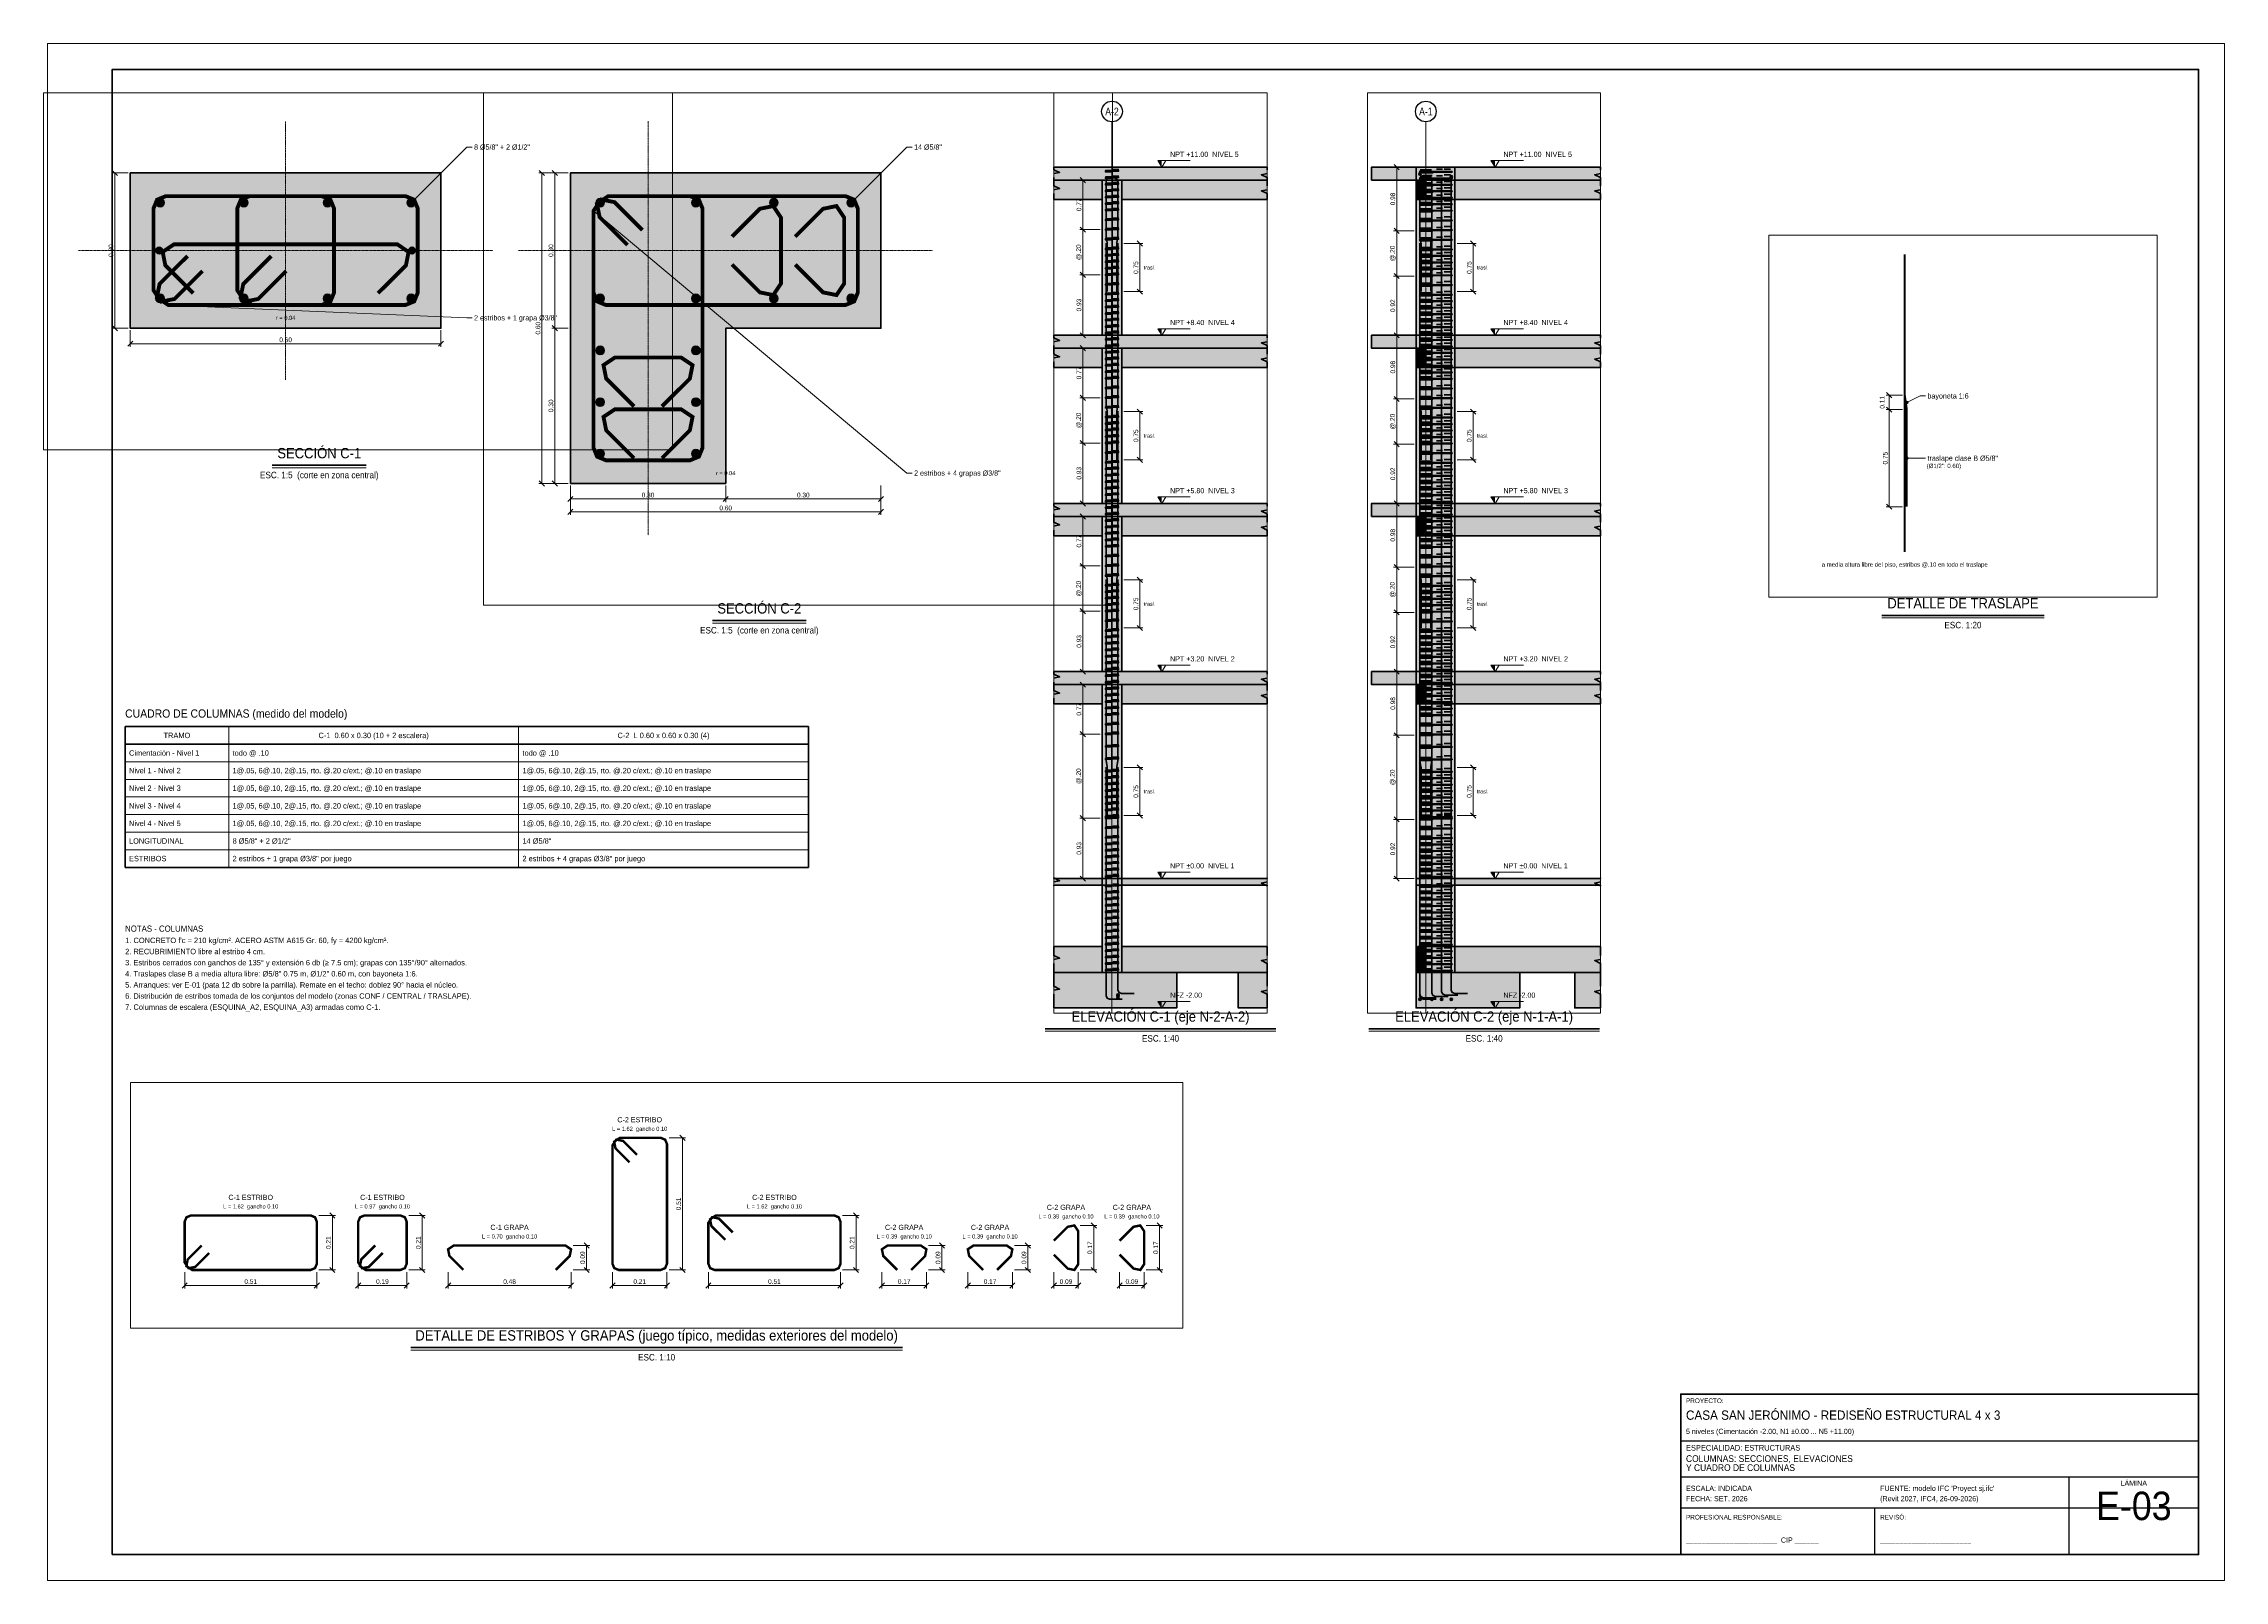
# Paper-space layout 'E-03' of a CAD drawing. Header units: metres, sheet in millimetres. Extents: x -2 to 841, y 0 to 594.
# The model-space entities are those that its viewports show. They can reach past a viewport. Long polylines and large blocks are cut down to what shows.
import ezdxf
from ezdxf.enums import TextEntityAlignment as Align

# ---------------------------------------------------------------- set-up
doc = ezdxf.new("R2010")
doc.units = ezdxf.units.M
doc.linetypes.add('EJE20', pattern=[0.35, 0.24, -0.04, 0.03, -0.04])
doc.linetypes.add('EJE40', pattern=[0.7, 0.48, -0.08, 0.06, -0.08])
for name, color, linetype, lineweight in [('E-ACERO', 1, 'Continuous', 35), ('E-ACERO-TXT', 7, 'Continuous', 18), ('E-CORTE', 7, 'Continuous', 50), ('E-CORTE-ACH', 254, 'Continuous', 0), ('E-COTA', 7, 'Continuous', 13), ('E-EJES', 1, 'Continuous', 18), ('E-EJES-ID', 7, 'Continuous', 25), ('E-HOJA', 7, 'Continuous', 0), ('E-MARCO', 7, 'Continuous', 50), ('E-NIVEL', 7, 'Continuous', 18), ('E-TABLA', 7, 'Continuous', 18), ('E-TEXTO', 7, 'Continuous', 18), ('E-TITULO', 7, 'Continuous', 35)]:
    doc.layers.add(name, color=color, linetype=linetype, lineweight=lineweight)
doc.layers.add('E-VPORT', color=7, linetype='Continuous', lineweight=13, plot=False)
doc.styles.add('ARIAL', font='arial.ttf')
doc.dimstyles.new('COTA10', dxfattribs={"dimtxt": 0.018, "dimasz": 0.012, "dimexe": 0.012, "dimexo": 0.008, "dimgap": 0.006, "dimtad": 1, "dimzin": 0, "dimdsep": 46, "dimtxsty": 'ARIAL', "dimtsz": 0.01, "dimcen": 2.5, "dimclrd": 7, "dimclre": 7, "dimclrt": 7, "dimazin": 3, "dimtfac": 1, "dimtmove": 2, "dimatfit": 3, "dimlwd": 13, "dimlwe": 13})
doc.dimstyles.new('COTA20', dxfattribs={"dimtxt": 0.036, "dimasz": 0.024, "dimexe": 0.024, "dimexo": 0.016, "dimgap": 0.012, "dimtad": 1, "dimzin": 0, "dimdsep": 46, "dimtxsty": 'ARIAL', "dimtsz": 0.02, "dimcen": 2.5, "dimclrd": 7, "dimclre": 7, "dimclrt": 7, "dimazin": 3, "dimtfac": 1, "dimtmove": 2, "dimatfit": 3, "dimlwd": 13, "dimlwe": 13})
doc.dimstyles.new('COTA40', dxfattribs={"dimtxt": 0.072, "dimasz": 0.048, "dimexe": 0.048, "dimexo": 0.032, "dimgap": 0.024, "dimtad": 1, "dimzin": 0, "dimdsep": 46, "dimtxsty": 'ARIAL', "dimtsz": 0.04, "dimcen": 2.5, "dimclrd": 7, "dimclre": 7, "dimclrt": 7, "dimazin": 3, "dimtfac": 1, "dimtmove": 2, "dimatfit": 3, "dimlwd": 13, "dimlwe": 13})
doc.dimstyles.new('COTA5', dxfattribs={"dimtxt": 0.009, "dimasz": 0.006, "dimexe": 0.006, "dimexo": 0.004, "dimgap": 0.003, "dimtad": 1, "dimzin": 0, "dimdsep": 46, "dimtxsty": 'ARIAL', "dimtsz": 0.005, "dimcen": 2.5, "dimclrd": 7, "dimclre": 7, "dimclrt": 7, "dimazin": 3, "dimtfac": 1, "dimtmove": 2, "dimatfit": 3, "dimlwd": 13, "dimlwe": 13})

# ---------------------------------------------------------------- blocks, each defined once
blk = doc.blocks.new('_OBLIQUE')
at = {"color": 0, "linetype": 'BYBLOCK'}
blk.add_line((-0.5, -0.5), (0.5, 0.5), dxfattribs=at)
blk = doc.blocks.new('*D43')
at = {"color": 7, "lineweight": 13}
for p, q in [((600, -0.008), (600, -0.072)), ((600.5105, -0.008), (600.5105, -0.072)), ((600, -0.06), (600.5105, -0.06))]:
    blk.add_line(p, q, dxfattribs=at)
at = {"layer": 'Defpoints'}
for p in [(600, 0), (600.5105, 0), (600, -0.06)]:
    blk.add_point(p, dxfattribs=at)
at = {"layer": 'E-COTA', "color": 7, "xscale": 0.02, "yscale": 0.02}
for p in [(600, -0.06), (600.5105, -0.06)]:
    blk.add_blockref('_OBLIQUE', p, dxfattribs=at)
at = {"layer": 'E-COTA', "color": 7, "insert": (600.2552, -0.045), "char_height": 0.018, "attachment_point": 5, "style": 'ARIAL'}
blk.add_mtext('0.51', dxfattribs=at)
blk = doc.blocks.new('*D44')
at = {"color": 7, "lineweight": 13}
for p, q in [((600.5185, 0.2105), (600.5825, 0.2105)), ((600.5705, 0), (600.5705, 0.2105)), ((600.5185, 0), (600.5825, 0))]:
    blk.add_line(p, q, dxfattribs=at)
at = {"layer": 'Defpoints'}
for p in [(600.5105, 0.2105), (600.5105, 0), (600.5705, 0)]:
    blk.add_point(p, dxfattribs=at)
at = {"layer": 'E-COTA', "color": 7, "xscale": 0.02, "yscale": 0.02, "rotation": 90}
for p in [(600.5705, 0.2105), (600.5705, 0)]:
    blk.add_blockref('_OBLIQUE', p, dxfattribs=at)
at = {"layer": 'E-COTA', "color": 7, "insert": (600.5555, 0.1052), "char_height": 0.018, "attachment_point": 5, "rotation": 90, "style": 'ARIAL'}
blk.add_mtext('0.21', dxfattribs=at)
blk = doc.blocks.new('*D45')
at = {"color": 7, "lineweight": 13}
for p, q in [((600.6705, -0.008), (600.6705, -0.072)), ((600.8576, -0.008), (600.8576, -0.072)), ((600.6705, -0.06), (600.8576, -0.06))]:
    blk.add_line(p, q, dxfattribs=at)
at = {"layer": 'Defpoints'}
for p in [(600.6705, 0), (600.8576, 0), (600.6705, -0.06)]:
    blk.add_point(p, dxfattribs=at)
at = {"layer": 'E-COTA', "color": 7, "xscale": 0.02, "yscale": 0.02}
for p in [(600.6705, -0.06), (600.8576, -0.06)]:
    blk.add_blockref('_OBLIQUE', p, dxfattribs=at)
at = {"layer": 'E-COTA', "color": 7, "insert": (600.764, -0.045), "char_height": 0.018, "attachment_point": 5, "style": 'ARIAL'}
blk.add_mtext('0.19', dxfattribs=at)
blk = doc.blocks.new('*D46')
at = {"color": 7, "lineweight": 13}
for p, q in [((600.8656, 0.2105), (600.9296, 0.2105)), ((600.9176, 0), (600.9176, 0.2105)), ((600.8656, 0), (600.9296, 0))]:
    blk.add_line(p, q, dxfattribs=at)
at = {"layer": 'Defpoints'}
for p in [(600.8576, 0.2105), (600.8576, 0), (600.9176, 0)]:
    blk.add_point(p, dxfattribs=at)
at = {"layer": 'E-COTA', "color": 7, "xscale": 0.02, "yscale": 0.02, "rotation": 90}
for p in [(600.9176, 0.2105), (600.9176, 0)]:
    blk.add_blockref('_OBLIQUE', p, dxfattribs=at)
at = {"layer": 'E-COTA', "color": 7, "insert": (600.9026, 0.1052), "char_height": 0.018, "attachment_point": 5, "rotation": 90, "style": 'ARIAL'}
blk.add_mtext('0.21', dxfattribs=at)
blk = doc.blocks.new('*D49')
at = {"color": 7, "lineweight": 13}
for p, q in [((601.6527, -0.008), (601.6527, -0.072)), ((601.8631, -0.008), (601.8631, -0.072)), ((601.6527, -0.06), (601.8631, -0.06))]:
    blk.add_line(p, q, dxfattribs=at)
at = {"layer": 'Defpoints'}
for p in [(601.6527, 0), (601.8631, 0), (601.6527, -0.06)]:
    blk.add_point(p, dxfattribs=at)
at = {"layer": 'E-COTA', "color": 7, "xscale": 0.02, "yscale": 0.02}
for p in [(601.6527, -0.06), (601.8631, -0.06)]:
    blk.add_blockref('_OBLIQUE', p, dxfattribs=at)
at = {"layer": 'E-COTA', "color": 7, "insert": (601.7579, -0.045), "char_height": 0.018, "attachment_point": 5, "style": 'ARIAL'}
blk.add_mtext('0.21', dxfattribs=at)
blk = doc.blocks.new('*D50')
at = {"color": 7, "lineweight": 13}
for p, q in [((601.8711, 0.5105), (601.9351, 0.5105)), ((601.9231, 0), (601.9231, 0.5105)), ((601.8711, 0), (601.9351, 0))]:
    blk.add_line(p, q, dxfattribs=at)
at = {"layer": 'Defpoints'}
for p in [(601.8631, 0.5105), (601.8631, 0), (601.9231, 0)]:
    blk.add_point(p, dxfattribs=at)
at = {"layer": 'E-COTA', "color": 7, "xscale": 0.02, "yscale": 0.02, "rotation": 90}
for p in [(601.9231, 0.5105), (601.9231, 0)]:
    blk.add_blockref('_OBLIQUE', p, dxfattribs=at)
at = {"layer": 'E-COTA', "color": 7, "insert": (601.9081, 0.2552), "char_height": 0.018, "attachment_point": 5, "rotation": 90, "style": 'ARIAL'}
blk.add_mtext('0.51', dxfattribs=at)
blk = doc.blocks.new('*D51')
at = {"color": 7, "lineweight": 13}
for p, q in [((602.0231, -0.008), (602.0231, -0.072)), ((602.5336, -0.008), (602.5336, -0.072)), ((602.0231, -0.06), (602.5336, -0.06))]:
    blk.add_line(p, q, dxfattribs=at)
at = {"layer": 'Defpoints'}
for p in [(602.0231, 0), (602.5336, 0), (602.0231, -0.06)]:
    blk.add_point(p, dxfattribs=at)
at = {"layer": 'E-COTA', "color": 7, "xscale": 0.02, "yscale": 0.02}
for p in [(602.0231, -0.06), (602.5336, -0.06)]:
    blk.add_blockref('_OBLIQUE', p, dxfattribs=at)
at = {"layer": 'E-COTA', "color": 7, "insert": (602.2784, -0.045), "char_height": 0.018, "attachment_point": 5, "style": 'ARIAL'}
blk.add_mtext('0.51', dxfattribs=at)
blk = doc.blocks.new('*D52')
at = {"color": 7, "lineweight": 13}
for p, q in [((602.5416, 0.2105), (602.6056, 0.2105)), ((602.5936, 0), (602.5936, 0.2105)), ((602.5416, 0), (602.6056, 0))]:
    blk.add_line(p, q, dxfattribs=at)
at = {"layer": 'Defpoints'}
for p in [(602.5336, 0.2105), (602.5336, 0), (602.5936, 0)]:
    blk.add_point(p, dxfattribs=at)
at = {"layer": 'E-COTA', "color": 7, "xscale": 0.02, "yscale": 0.02, "rotation": 90}
for p in [(602.5936, 0.2105), (602.5936, 0)]:
    blk.add_blockref('_OBLIQUE', p, dxfattribs=at)
at = {"layer": 'E-COTA', "color": 7, "insert": (602.5786, 0.1052), "char_height": 0.018, "attachment_point": 5, "rotation": 90, "style": 'ARIAL'}
blk.add_mtext('0.21', dxfattribs=at)
blk = doc.blocks.new('*D53')
at = {"color": 7, "lineweight": 13}
for p, q in [((602.6936, -0.008), (602.6936, -0.072)), ((602.8655, -0.008), (602.8655, -0.072)), ((602.6936, -0.06), (602.8655, -0.06))]:
    blk.add_line(p, q, dxfattribs=at)
at = {"layer": 'Defpoints'}
for p in [(602.6936, 0), (602.8655, 0), (602.6936, -0.06)]:
    blk.add_point(p, dxfattribs=at)
at = {"layer": 'E-COTA', "color": 7, "xscale": 0.02, "yscale": 0.02}
for p in [(602.6936, -0.06), (602.8655, -0.06)]:
    blk.add_blockref('_OBLIQUE', p, dxfattribs=at)
at = {"layer": 'E-COTA', "color": 7, "insert": (602.7796, -0.045), "char_height": 0.018, "attachment_point": 5, "style": 'ARIAL'}
blk.add_mtext('0.17', dxfattribs=at)
blk = doc.blocks.new('*D55')
at = {"color": 7, "lineweight": 13}
for p, q in [((603.0255, -0.008), (603.0255, -0.072)), ((603.1975, -0.008), (603.1975, -0.072)), ((603.0255, -0.06), (603.1975, -0.06))]:
    blk.add_line(p, q, dxfattribs=at)
at = {"layer": 'Defpoints'}
for p in [(603.0255, 0), (603.1975, 0), (603.0255, -0.06)]:
    blk.add_point(p, dxfattribs=at)
at = {"layer": 'E-COTA', "color": 7, "xscale": 0.02, "yscale": 0.02}
for p in [(603.0255, -0.06), (603.1975, -0.06)]:
    blk.add_blockref('_OBLIQUE', p, dxfattribs=at)
at = {"layer": 'E-COTA', "color": 7, "insert": (603.1115, -0.045), "char_height": 0.018, "attachment_point": 5, "style": 'ARIAL'}
blk.add_mtext('0.17', dxfattribs=at)
blk = doc.blocks.new('*D60')
at = {"color": 7, "lineweight": 13}
for p, q in [((603.7145, 0.1719), (603.7785, 0.1719)), ((603.7665, 0), (603.7665, 0.1719)), ((603.7145, 0), (603.7785, 0))]:
    blk.add_line(p, q, dxfattribs=at)
at = {"layer": 'Defpoints'}
for p in [(603.7065, 0.1719), (603.7065, 0), (603.7665, 0)]:
    blk.add_point(p, dxfattribs=at)
at = {"layer": 'E-COTA', "color": 7, "xscale": 0.02, "yscale": 0.02, "rotation": 90}
for p in [(603.7665, 0.1719), (603.7665, 0)]:
    blk.add_blockref('_OBLIQUE', p, dxfattribs=at)
at = {"layer": 'E-COTA', "color": 7, "insert": (603.7515, 0.086), "char_height": 0.018, "attachment_point": 5, "rotation": 90, "style": 'ARIAL'}
blk.add_mtext('0.17', dxfattribs=at)

msp = doc.modelspace()

# ---------------------------------------------------------------- hatches: boundary and pattern name
at = {"layer": 'E-ACERO'}
h = msp.add_hatch(color=256, dxfattribs=at)
edge = h.paths.add_edge_path()
edge.add_arc((319.9075, 10.895), 0.018, 0, 360)
h = msp.add_hatch(color=256, dxfattribs=at)
edge = h.paths.add_edge_path()
edge.add_arc((320.3925, 10.851), 0.018, 0, 360)
h = msp.add_hatch(color=256, dxfattribs=at)
edge = h.paths.add_edge_path()
edge.add_arc((210.0575, 0.5425), 0.00794, 0, 360)
h = msp.add_hatch(color=256, dxfattribs=at)
edge = h.paths.add_edge_path()
edge.add_arc((210.2425, 0.5425), 0.00794, 0, 360)
h = msp.add_hatch(color=256, dxfattribs=at)
edge = h.paths.add_edge_path()
edge.add_arc((210.393, 0.5425), 0.00794, 0, 360)
h = msp.add_hatch(color=256, dxfattribs=at)
edge = h.paths.add_edge_path()
edge.add_arc((210.5425, 0.5425), 0.00794, 0, 360)
h = msp.add_hatch(color=256, dxfattribs=at)
edge = h.paths.add_edge_path()
edge.add_arc((210.0575, 0.3575), 0.00794, 0, 360)
h = msp.add_hatch(color=256, dxfattribs=at)
edge = h.paths.add_edge_path()
edge.add_arc((210.2425, 0.3575), 0.00794, 0, 360)
h = msp.add_hatch(color=256, dxfattribs=at)
edge = h.paths.add_edge_path()
edge.add_arc((210.393, 0.3575), 0.00794, 0, 360)
h = msp.add_hatch(color=256, dxfattribs=at)
edge = h.paths.add_edge_path()
edge.add_arc((210.5425, 0.3575), 0.00794, 0, 360)
h = msp.add_hatch(color=256, dxfattribs=at)
edge = h.paths.add_edge_path()
edge.add_arc((210.0575, 0.257), 0.00794, 0, 360)
h = msp.add_hatch(color=256, dxfattribs=at)
edge = h.paths.add_edge_path()
edge.add_arc((210.2425, 0.257), 0.00794, 0, 360)
h = msp.add_hatch(color=256, dxfattribs=at)
edge = h.paths.add_edge_path()
edge.add_arc((200.0575, 0.2425), 0.00794, 0, 360)
h = msp.add_hatch(color=256, dxfattribs=at)
edge = h.paths.add_edge_path()
edge.add_arc((200.2192, 0.2425), 0.00794, 0, 360)
h = msp.add_hatch(color=256, dxfattribs=at)
edge = h.paths.add_edge_path()
edge.add_arc((200.3808, 0.2425), 0.00794, 0, 360)
h = msp.add_hatch(color=256, dxfattribs=at)
edge = h.paths.add_edge_path()
edge.add_arc((200.5425, 0.2425), 0.00794, 0, 360)
h = msp.add_hatch(color=256, dxfattribs=at)
edge = h.paths.add_edge_path()
edge.add_arc((200.0559, 0.15), 0.00635, 0, 360)
h = msp.add_hatch(color=256, dxfattribs=at)
edge = h.paths.add_edge_path()
edge.add_arc((200.5441, 0.15), 0.00635, 0, 360)
h = msp.add_hatch(color=256, dxfattribs=at)
edge = h.paths.add_edge_path()
edge.add_arc((210.0575, 0.157), 0.00794, 0, 360)
h = msp.add_hatch(color=256, dxfattribs=at)
edge = h.paths.add_edge_path()
edge.add_arc((210.2425, 0.157), 0.00794, 0, 360)
h = msp.add_hatch(color=256, dxfattribs=at)
edge = h.paths.add_edge_path()
edge.add_arc((200.0575, 0.0575), 0.00794, 0, 360)
h = msp.add_hatch(color=256, dxfattribs=at)
edge = h.paths.add_edge_path()
edge.add_arc((200.2192, 0.0575), 0.00794, 0, 360)
h = msp.add_hatch(color=256, dxfattribs=at)
edge = h.paths.add_edge_path()
edge.add_arc((200.3808, 0.0575), 0.00794, 0, 360)
h = msp.add_hatch(color=256, dxfattribs=at)
edge = h.paths.add_edge_path()
edge.add_arc((200.5425, 0.0575), 0.00794, 0, 360)
h = msp.add_hatch(color=256, dxfattribs=at)
edge = h.paths.add_edge_path()
edge.add_arc((210.0575, 0.0575), 0.00794, 0, 360)
h = msp.add_hatch(color=256, dxfattribs=at)
edge = h.paths.add_edge_path()
edge.add_arc((210.2425, 0.0575), 0.00794, 0, 360)
h = msp.add_hatch(color=256, dxfattribs=at)
edge = h.paths.add_edge_path()
edge.add_arc((306.4925, -1.7995), 0.018, 0, 360)
h = msp.add_hatch(color=256, dxfattribs=at)
edge = h.paths.add_edge_path()
edge.add_arc((306.4925, -1.8215), 0.018, 0, 360)
h = msp.add_hatch(color=256, dxfattribs=at)
edge = h.paths.add_edge_path()
edge.add_arc((306.4925, -1.8435), 0.018, 0, 360)
h = msp.add_hatch(color=256, dxfattribs=at)
edge = h.paths.add_edge_path()
edge.add_arc((319.9075, -1.8655), 0.018, 0, 360)
h = msp.add_hatch(color=256, dxfattribs=at)
edge = h.paths.add_edge_path()
edge.add_arc((320.0925, -1.8655), 0.018, 0, 360)
h = msp.add_hatch(color=256, dxfattribs=at)
edge = h.paths.add_edge_path()
edge.add_arc((320.243, -1.8655), 0.018, 0, 360)
h = msp.add_hatch(color=256, dxfattribs=at)
edge = h.paths.add_edge_path()
edge.add_arc((320.3925, -1.8655), 0.018, 0, 360)
at = {"layer": 'E-ACERO-TXT'}
h = msp.add_hatch(color=256, dxfattribs=at)
edge = h.paths.add_edge_path()
edge.add_arc((500.0159, 1.1562), 0.01, 0, 360)
h = msp.add_hatch(color=256, dxfattribs=at)
edge = h.paths.add_edge_path()
edge.add_arc((500.0159, 0.7253), 0.01, 0, 360)
h = msp.add_hatch(color=256, dxfattribs=at)
edge = h.paths.add_edge_path()
edge.add_arc((210.0448, 0.5267), 0.0025, 0, 360)
h = msp.add_hatch(color=256, dxfattribs=at)
edge = h.paths.add_edge_path()
edge.add_arc((210.5425, 0.5425), 0.0025, 0, 360)
h = msp.add_hatch(color=256, dxfattribs=at)
edge = h.paths.add_edge_path()
edge.add_arc((200.5425, 0.2425), 0.0025, 0, 360)
h = msp.add_hatch(color=256, dxfattribs=at)
edge = h.paths.add_edge_path()
edge.add_arc((200.0733, 0.0448), 0.0025, 0, 360)
at = {"layer": 'E-CORTE-ACH'}
for points in [[(308.0853, 10.8), (305.5, 10.8), (305.5, 11), (308.0853, 11), (308.8, 11), (308.8, 10.8)], [(319.2863, 10.8), (319.1613, 10.8), (319.1613, 10.9968), (319.1613, 11), (319.2863, 11), (322.7, 11), (322.7, 10.8)], [(320.45, 8.4), (320.3, 8.4), (320, 8.4), (319.85, 8.4), (319.85, 10.35), (319.85, 11), (320, 11), (320.3, 11), (320.45, 11), (320.45, 9.7)], [(306.25, 10.8), (306.25, 10.65), (306.25, 10.5), (305.5, 10.5), (305.5, 10.8)], [(306.25, 9.45), (306.25, 10.5), (306.25, 10.65), (306.25, 10.8), (306.4, 10.8), (306.55, 10.8), (306.55, 10.65), (306.55, 10.5), (306.55, 9.45), (306.55, 8.4), (306.4, 8.4), (306.25, 8.4)], [(306.55, 10.5), (306.55, 10.65), (306.55, 10.8), (308.2, 10.8), (308.8, 10.8), (308.8, 10.5), (308.2, 10.5)], [(319.85, 10.8), (320, 10.8), (320, 10.5), (319.85, 10.5)], [(320, 10.5), (320, 10.65), (320, 10.8), (321.45, 10.8), (322.7, 10.8), (322.7, 10.5), (321.45, 10.5)], [(308.0853, 8.2), (305.5, 8.2), (305.5, 8.4), (308.0853, 8.4), (308.8, 8.4), (308.8, 8.2)], [(319.2863, 8.2), (319.1613, 8.2), (319.1613, 8.3968), (319.1613, 8.4), (319.2863, 8.4), (322.7, 8.4), (322.7, 8.2)], [(320.45, 5.8), (320.3, 5.8), (320, 5.8), (319.85, 5.8), (319.85, 7.75), (319.85, 8.4), (320, 8.4), (320.3, 8.4), (320.45, 8.4), (320.45, 7.1)], [(306.25, 8.2), (306.25, 8.05), (306.25, 7.9), (305.5, 7.9), (305.5, 8.2)], [(306.25, 6.85), (306.25, 7.9), (306.25, 8.05), (306.25, 8.2), (306.4, 8.2), (306.55, 8.2), (306.55, 8.05), (306.55, 7.9), (306.55, 6.85), (306.55, 5.8), (306.4, 5.8), (306.25, 5.8)], [(306.55, 7.9), (306.55, 8.05), (306.55, 8.2), (308.2, 8.2), (308.8, 8.2), (308.8, 7.9), (308.2, 7.9)], [(319.85, 8.2), (320, 8.2), (320, 7.9), (319.85, 7.9)], [(320, 7.9), (320, 8.05), (320, 8.2), (321.45, 8.2), (322.7, 8.2), (322.7, 7.9), (321.45, 7.9)], [(308.0853, 5.6), (305.5, 5.6), (305.5, 5.8), (308.0853, 5.8), (308.8, 5.8), (308.8, 5.6)], [(319.2863, 5.6), (319.1613, 5.6), (319.1613, 5.7968), (319.1613, 5.8), (319.2863, 5.8), (322.7, 5.8), (322.7, 5.6)], [(320.45, 3.2), (320.3, 3.2), (320, 3.2), (319.85, 3.2), (319.85, 5.15), (319.85, 5.8), (320, 5.8), (320.3, 5.8), (320.45, 5.8), (320.45, 4.5)], [(306.25, 5.6), (306.25, 5.45), (306.25, 5.3), (305.5, 5.3), (305.5, 5.6)], [(306.25, 4.25), (306.25, 5.3), (306.25, 5.45), (306.25, 5.6), (306.4, 5.6), (306.55, 5.6), (306.55, 5.45), (306.55, 5.3), (306.55, 4.25), (306.55, 3.2), (306.4, 3.2), (306.25, 3.2)], [(306.55, 5.3), (306.55, 5.45), (306.55, 5.6), (308.2, 5.6), (308.8, 5.6), (308.8, 5.3), (308.2, 5.3)], [(319.85, 5.6), (320, 5.6), (320, 5.3), (319.85, 5.3)], [(320, 5.3), (320, 5.45), (320, 5.6), (321.45, 5.6), (322.7, 5.6), (322.7, 5.3), (321.45, 5.3)], [(308.0853, 3), (305.5, 3), (305.5, 3.2), (308.0853, 3.2), (308.8, 3.2), (308.8, 3)], [(319.2863, 3), (319.1613, 3), (319.1613, 3.1968), (319.1613, 3.2), (319.2863, 3.2), (322.7, 3.2), (322.7, 3)], [(320.45, 0), (320.3, 0), (320, 0), (319.85, 0), (319.85, 2.4), (319.85, 3.2), (320, 3.2), (320.3, 3.2), (320.45, 3.2), (320.45, 1.6)], [(306.25, 3), (306.25, 2.85), (306.25, 2.7), (305.5, 2.7), (305.5, 3)], [(306.25, 1.35), (306.25, 2.7), (306.25, 2.85), (306.25, 3), (306.4, 3), (306.55, 3), (306.55, 2.85), (306.55, 2.7), (306.55, 1.35), (306.55, 0), (306.4, 0), (306.25, 0)], [(306.55, 2.7), (306.55, 2.85), (306.55, 3), (308.2, 3), (308.8, 3), (308.8, 2.7), (308.2, 2.7)], [(319.85, 3), (320, 3), (320, 2.7), (319.85, 2.7)], [(320, 2.7), (320, 2.85), (320, 3), (321.45, 3), (322.7, 3), (322.7, 2.7), (321.45, 2.7)], [(210, 0), (210, 0.4154), (210, 0.6), (210.4154, 0.6), (210.6, 0.6), (210.6, 0.3923), (210.6, 0.3), (210.3923, 0.3), (210.3, 0.3), (210.3, 0.0923), (210.3, 0), (210.0923, 0)], [(200.0857, 0.3), (200.6, 0.3), (200.6, 0.0429), (200.6, 0), (200.5143, 0), (200, 0), (200, 0.0429), (200, 0.3)], [(308.125, -0.1), (305.5, -0.1), (305.5, 0), (308.125, 0), (308.8, 0), (308.8, -0.1)], [(306.25, -0.725), (306.25, 0), (306.4, 0), (306.55, 0), (306.55, -0.725), (306.55, -1.45), (306.4, -1.45), (306.25, -1.45)], [(320.45, -1.45), (320.3, -1.45), (320, -1.45), (319.85, -1.45), (319.85, -0.3625), (319.85, 0), (320, 0), (320.3, 0), (320.45, 0), (320.45, -0.725)], [(319.9702, -0.1), (319.85, -0.1), (319.85, -0.0019), (319.85, 0), (319.9702, 0), (322.7, 0), (322.7, -0.1)], [(306.25, -1.05), (306.25, -1.25), (306.25, -1.45), (305.5, -1.45), (305.5, -1.05)], [(306.55, -1.45), (306.55, -1.25), (306.55, -1.05), (308.2, -1.05), (308.8, -1.05), (308.8, -1.45), (308.2, -1.45)], [(320, -1.05), (320, -1.45), (319.875, -1.45), (319.875, -1.05)], [(320, -1.45), (320, -1.25), (320, -1.05), (321.45, -1.05), (322.7, -1.05), (322.7, -1.45), (321.45, -1.45)], [(306.4, -1.45), (307.4, -1.45), (307.4, -1.725), (307.4, -2), (306.4, -2), (305.5, -2), (305.5, -1.45)], [(308.35, -1.725), (308.35, -1.45), (308.8, -1.45), (308.8, -2), (308.35, -2)], [(319.85, -1.5016), (319.85, -1.45), (321.3, -1.45), (321.45, -1.45), (321.45, -1.9484), (321.45, -2), (321.3, -2), (319.85, -2)], [(322.3, -1.4958), (322.3, -1.45), (322.7, -1.45), (322.7, -2), (322.3, -2)]]:
    msp.add_hatch(color=256, dxfattribs=at).paths.add_polyline_path(points)
at = {"layer": 'E-NIVEL'}
for points in [[(307.17, 11), (307.106, 11.1024), (307.17, 11.1024)], [(321.07, 11), (321.006, 11.1024), (321.07, 11.1024)], [(307.17, 8.4), (307.106, 8.5024), (307.17, 8.5024)], [(321.07, 8.4), (321.006, 8.5024), (321.07, 8.5024)], [(307.17, 5.8), (307.106, 5.9024), (307.17, 5.9024)], [(321.07, 5.8), (321.006, 5.9024), (321.07, 5.9024)], [(307.17, 3.2), (307.106, 3.3024), (307.17, 3.3024)], [(321.07, 3.2), (321.006, 3.3024), (321.07, 3.3024)], [(307.17, 0), (307.106, 0.1024), (307.17, 0.1024)], [(321.07, 0), (321.006, 0.1024), (321.07, 0.1024)], [(307.17, -2), (307.106, -1.8976), (307.17, -1.8976)], [(321.07, -2), (321.006, -1.8976), (321.07, -1.8976)]]:
    msp.add_hatch(color=7, dxfattribs=at).paths.add_polyline_path(points)

# ---------------------------------------------------------------- linework, layer by layer
at = {"layer": 'E-ACERO'}
for points in [[(306.4268, 10.962), (306.4121, 10.962)], [(306.4528, 10.962), (306.4268, 10.962)], [(306.5066, 10.962), (306.4528, 10.962)], [(319.9192, 10.956), (319.914, 10.956)], [(319.936, 10.956), (319.9192, 10.956)], [(319.9731, 10.956), (319.936, 10.956)], [(319.9731, 10.956), (320.0269, 10.956)], [(320.0269, 10.956), (320.064, 10.956)], [(320.064, 10.956), (320.0808, 10.956)], [(320.0808, 10.956), (320.086, 10.956)], [(320.1622, 10.968), (320.216, 10.968)], [(320.216, 10.968), (320.242, 10.968)], [(320.242, 10.968), (320.2567, 10.968)], [(320.2843, 10.9702), (320.3382, 10.9702)], [(320.3382, 10.9702), (320.3641, 10.9702)], [(320.3641, 10.9702), (320.3788, 10.9702)], [(306.3604, 10.95), (306.4814, 10.95), (306.4983, 10.95), (306.5052, 10.95), (306.4983, 10.9497), (306.4814, 10.9489), (306.3186, 10.9416), (306.3017, 10.9408), (306.2948, 10.9405), (306.3095, 10.9405), (306.3354, 10.9405), (306.3893, 10.9405)], [(306.3604, 10.938), (306.4814, 10.938), (306.4983, 10.938), (306.5052, 10.938), (306.4983, 10.9377), (306.4814, 10.9369), (306.3186, 10.9296), (306.3017, 10.9288), (306.2948, 10.9285), (306.3095, 10.9285), (306.3354, 10.9285), (306.3893, 10.9285)], [(306.3065, 10.95), (306.3013, 10.95)], [(306.3065, 10.938), (306.3013, 10.938)], [(306.3233, 10.95), (306.3065, 10.95)], [(306.3233, 10.938), (306.3065, 10.938)], [(306.3604, 10.95), (306.3233, 10.95)], [(306.3604, 10.938), (306.3233, 10.938)], [(319.9017, 10.932), (319.8948, 10.932)], [(319.9017, 10.92), (319.8948, 10.92)], [(319.9065, 10.9225), (319.9013, 10.9225)], [(319.9065, 10.9105), (319.9013, 10.9105)], [(319.9095, 10.932), (319.9017, 10.932)], [(319.9095, 10.92), (319.9017, 10.92)], [(319.9233, 10.9225), (319.9065, 10.9225)], [(319.9233, 10.9105), (319.9065, 10.9105)], [(319.9186, 10.932), (319.9095, 10.932)], [(319.9186, 10.92), (319.9095, 10.92)], [(319.9192, 10.944), (319.914, 10.944)], [(319.9354, 10.932), (319.9186, 10.932)], [(319.9354, 10.92), (319.9186, 10.92)], [(319.936, 10.944), (319.9192, 10.944)], [(319.9604, 10.9225), (319.9233, 10.9225)], [(319.9604, 10.9105), (319.9233, 10.9105)], [(319.9893, 10.932), (319.9354, 10.932)], [(319.9893, 10.92), (319.9354, 10.92)], [(319.9731, 10.944), (319.936, 10.944)], [(319.9893, 10.932), (320.3814, 10.932), (320.3983, 10.9317), (320.4052, 10.9309), (320.4052, 10.9236), (320.3983, 10.9228), (320.3814, 10.9225), (319.9604, 10.9225)], [(319.9893, 10.92), (320.0814, 10.92), (320.0983, 10.9199), (320.1052, 10.9196), (320.1052, 10.9109), (320.0983, 10.9106), (320.0814, 10.9105), (319.9604, 10.9105)], [(319.9731, 10.944), (320.0269, 10.944)], [(320.0269, 10.944), (320.064, 10.944)], [(320.064, 10.944), (320.0808, 10.944)], [(320.0808, 10.944), (320.086, 10.944)], [(319.9253, 9.075), (319.9253, 9.8204), (319.9251, 9.825), (319.9246, 9.8295), (319.9082, 9.9277), (319.9077, 9.9323), (319.9075, 9.9368), (319.9075, 10.8174), (319.9237, 10.8567), (319.963, 10.873), (320.0975, 10.873)], [(320.2843, 10.88), (320.3382, 10.88)], [(320.3382, 10.88), (320.3641, 10.88)], [(320.3641, 10.88), (320.3788, 10.88)], [(306.3604, 10.85), (306.4814, 10.85), (306.4983, 10.85), (306.5052, 10.85), (306.4983, 10.8497), (306.4814, 10.8489), (306.3186, 10.8416), (306.3017, 10.8408), (306.2948, 10.8405), (306.3095, 10.8405), (306.3354, 10.8405), (306.3893, 10.8405)], [(306.3604, 10.838), (306.4814, 10.838), (306.4983, 10.838), (306.5052, 10.838), (306.4983, 10.8377), (306.4814, 10.8369), (306.3186, 10.8296), (306.3017, 10.8288), (306.2948, 10.8285), (306.3095, 10.8285), (306.3354, 10.8285), (306.3893, 10.8285)], [(306.3065, 10.85), (306.3013, 10.85)], [(306.3065, 10.838), (306.3013, 10.838)], [(306.3233, 10.85), (306.3065, 10.85)], [(306.3233, 10.838), (306.3065, 10.838)], [(306.3253, 9.075), (306.3253, 9.8204), (306.3251, 9.825), (306.3246, 9.8295), (306.3082, 9.9277), (306.3077, 9.9323), (306.3075, 9.9368), (306.3075, 10.7954), (306.3237, 10.8347), (306.363, 10.851), (306.4925, 10.851)], [(306.3253, 9.075), (306.3253, 9.8204), (306.3251, 9.825), (306.3246, 9.8295), (306.3082, 9.9277), (306.3077, 9.9323), (306.3075, 9.9368), (306.3075, 10.7954), (306.3237, 10.8347), (306.363, 10.851), (306.4925, 10.851)], [(306.3253, 9.075), (306.3253, 9.8204), (306.3251, 9.825), (306.3246, 9.8295), (306.3082, 9.9277), (306.3077, 9.9323), (306.3075, 9.9368), (306.3075, 10.7954), (306.3237, 10.8347), (306.363, 10.851), (306.4925, 10.851)], [(306.3253, 9.075), (306.3253, 9.8204), (306.3251, 9.825), (306.3246, 9.8295), (306.3082, 9.9277), (306.3077, 9.9323), (306.3075, 9.9368), (306.3075, 10.7954), (306.3237, 10.8347), (306.363, 10.851), (306.4925, 10.851)], [(306.3604, 10.85), (306.3233, 10.85)], [(306.3604, 10.838), (306.3233, 10.838)], [(306.4747, 9.075), (306.4747, 9.8204), (306.4749, 9.825), (306.4754, 9.8295), (306.4918, 9.9277), (306.4923, 9.9323), (306.4925, 9.9368), (306.4925, 10.7774), (306.4763, 10.8167), (306.437, 10.8329), (306.3283, 10.8329)], [(306.4747, 9.075), (306.4747, 9.8204), (306.4749, 9.825), (306.4754, 9.8295), (306.4918, 9.9277), (306.4923, 9.9323), (306.4925, 9.9368), (306.4925, 10.7774), (306.4763, 10.8167), (306.437, 10.8329), (306.3283, 10.8329)], [(306.4747, 9.075), (306.4747, 9.8204), (306.4749, 9.825), (306.4754, 9.8295), (306.4918, 9.9277), (306.4923, 9.9323), (306.4925, 9.9368), (306.4925, 10.7774), (306.4763, 10.8167), (306.437, 10.8329), (306.3283, 10.8329)], [(306.4747, 9.075), (306.4747, 9.8204), (306.4749, 9.825), (306.4754, 9.8295), (306.4918, 9.9277), (306.4923, 9.9323), (306.4925, 9.9368), (306.4925, 10.7774), (306.4763, 10.8167), (306.437, 10.8329), (306.3283, 10.8329)], [(306.4268, 10.862), (306.4121, 10.862)], [(306.4528, 10.862), (306.4268, 10.862)], [(306.5066, 10.862), (306.4528, 10.862)], [(319.9017, 10.832), (319.8948, 10.832)], [(319.9095, 10.832), (319.9017, 10.832)], [(319.9253, 9.075), (319.9253, 9.8204), (319.9251, 9.825), (319.9246, 9.8295), (319.9082, 9.9277), (319.9077, 9.9323), (319.9075, 9.9368), (319.9075, 10.829)], [(319.9253, 9.075), (319.9253, 9.8204), (319.9251, 9.825), (319.9246, 9.8295), (319.9082, 9.9277), (319.9077, 9.9323), (319.9075, 9.9368), (319.9075, 10.829)], [(319.9253, 9.075), (319.9253, 9.8204), (319.9251, 9.825), (319.9246, 9.8295), (319.9082, 9.9277), (319.9077, 9.9323), (319.9075, 9.9368), (319.9075, 10.829)], [(319.9186, 10.832), (319.9095, 10.832)], [(319.9192, 10.856), (319.914, 10.856)], [(319.9192, 10.844), (319.914, 10.844)], [(319.9354, 10.832), (319.9186, 10.832)], [(319.936, 10.856), (319.9192, 10.856)], [(319.936, 10.844), (319.9192, 10.844)], [(319.9893, 10.832), (319.9354, 10.832)], [(319.9731, 10.856), (319.936, 10.856)], [(319.9731, 10.844), (319.936, 10.844)], [(319.9893, 10.832), (320.3814, 10.832), (320.3983, 10.8317), (320.4052, 10.8309), (320.4052, 10.8236), (320.3983, 10.8228), (320.3814, 10.8225), (319.9604, 10.8225)], [(319.9731, 10.856), (320.0269, 10.856)], [(319.9731, 10.844), (320.0269, 10.844)], [(320.0269, 10.856), (320.064, 10.856)], [(320.0269, 10.844), (320.064, 10.844)], [(320.064, 10.856), (320.0808, 10.856)], [(320.064, 10.844), (320.0808, 10.844)], [(320.0747, 9.075), (320.0747, 9.8204), (320.0749, 9.825), (320.0754, 9.8295), (320.0918, 9.9277), (320.0923, 9.9323), (320.0925, 9.9368), (320.0925, 10.829)], [(320.0747, 9.075), (320.0747, 9.8204), (320.0749, 9.825), (320.0754, 9.8295), (320.0918, 9.9277), (320.0923, 9.9323), (320.0925, 9.9368), (320.0925, 10.829)], [(320.0747, 9.075), (320.0747, 9.8204), (320.0749, 9.825), (320.0754, 9.8295), (320.0918, 9.9277), (320.0923, 9.9323), (320.0925, 9.9368), (320.0925, 10.829)], [(320.0808, 10.856), (320.086, 10.856)], [(320.0808, 10.844), (320.086, 10.844)], [(320.0925, 9.075), (320.0925, 9.8204), (320.0925, 9.825), (320.0925, 9.8295), (320.0925, 9.9277), (320.0925, 9.9323), (320.0925, 9.9368), (320.0925, 10.829)], [(320.0925, 9.075), (320.0925, 9.8204), (320.0925, 9.825), (320.0925, 9.8295), (320.0925, 9.9277), (320.0925, 9.9323), (320.0925, 9.9368), (320.0925, 10.829)], [(320.1622, 10.868), (320.216, 10.868)], [(320.216, 10.868), (320.242, 10.868)], [(320.242, 10.868), (320.2567, 10.868)], [(320.243, 9.075), (320.243, 9.8204), (320.243, 9.825), (320.243, 9.8295), (320.243, 9.9277), (320.243, 9.9323), (320.243, 9.9368), (320.243, 10.829)], [(320.243, 9.075), (320.243, 9.8204), (320.243, 9.825), (320.243, 9.8295), (320.243, 9.9277), (320.243, 9.9323), (320.243, 9.9368), (320.243, 10.829)], [(320.3925, 9.075), (320.3925, 9.8204), (320.3925, 9.825), (320.3925, 9.8295), (320.3925, 9.9277), (320.3925, 9.9323), (320.3925, 9.9368), (320.3925, 10.829)], [(319.9017, 10.82), (319.8948, 10.82)], [(319.9065, 10.8225), (319.9013, 10.8225)], [(319.9065, 10.8105), (319.9013, 10.8105)], [(319.9095, 10.82), (319.9017, 10.82)], [(319.9233, 10.8225), (319.9065, 10.8225)], [(319.9233, 10.8105), (319.9065, 10.8105)], [(319.9186, 10.82), (319.9095, 10.82)], [(319.9354, 10.82), (319.9186, 10.82)], [(319.9604, 10.8225), (319.9233, 10.8225)], [(319.9604, 10.8105), (319.9233, 10.8105)], [(319.9893, 10.82), (319.9354, 10.82)], [(319.9893, 10.82), (320.0814, 10.82), (320.0983, 10.8199), (320.1052, 10.8196), (320.1052, 10.8109), (320.0983, 10.8106), (320.0814, 10.8105), (319.9604, 10.8105)], [(306.3604, 10.75), (306.4814, 10.75), (306.4983, 10.75), (306.5052, 10.75), (306.4983, 10.7497), (306.4814, 10.7489), (306.3186, 10.7416), (306.3017, 10.7408), (306.2948, 10.7405), (306.3095, 10.7405), (306.3354, 10.7405), (306.3893, 10.7405)], [(306.3065, 10.75), (306.3013, 10.75)], [(306.3233, 10.75), (306.3065, 10.75)], [(306.3604, 10.75), (306.3233, 10.75)], [(306.4268, 10.762), (306.4121, 10.762)], [(306.4528, 10.762), (306.4268, 10.762)], [(306.5066, 10.762), (306.4528, 10.762)], [(319.9192, 10.756), (319.914, 10.756)], [(319.9192, 10.744), (319.914, 10.744)], [(319.936, 10.756), (319.9192, 10.756)], [(319.936, 10.744), (319.9192, 10.744)], [(319.9731, 10.756), (319.936, 10.756)], [(319.9731, 10.744), (319.936, 10.744)], [(319.9731, 10.756), (320.0269, 10.756)], [(319.9731, 10.744), (320.0269, 10.744)], [(320.0269, 10.756), (320.064, 10.756)], [(320.0269, 10.744), (320.064, 10.744)], [(320.064, 10.756), (320.0808, 10.756)], [(320.064, 10.744), (320.0808, 10.744)], [(320.0808, 10.756), (320.086, 10.756)], [(320.0808, 10.744), (320.086, 10.744)], [(320.1622, 10.768), (320.216, 10.768)], [(320.216, 10.768), (320.242, 10.768)], [(320.242, 10.768), (320.2567, 10.768)], [(320.2843, 10.78), (320.3382, 10.78)], [(320.3382, 10.78), (320.3641, 10.78)], [(320.3641, 10.78), (320.3788, 10.78)], [(306.3604, 10.738), (306.4814, 10.738), (306.4983, 10.738), (306.5052, 10.738), (306.4983, 10.7377), (306.4814, 10.7369), (306.3186, 10.7296), (306.3017, 10.7288), (306.2948, 10.7285), (306.3095, 10.7285), (306.3354, 10.7285), (306.3893, 10.7285)], [(306.3065, 10.738), (306.3013, 10.738)], [(306.3233, 10.738), (306.3065, 10.738)], [(306.3604, 10.738), (306.3233, 10.738)], [(319.9017, 10.732), (319.8948, 10.732)], [(319.9017, 10.72), (319.8948, 10.72)], [(319.9065, 10.7225), (319.9013, 10.7225)], [(319.9065, 10.7105), (319.9013, 10.7105)], [(319.9095, 10.732), (319.9017, 10.732)], [(319.9095, 10.72), (319.9017, 10.72)], [(319.9233, 10.7225), (319.9065, 10.7225)], [(319.9233, 10.7105), (319.9065, 10.7105)], [(319.9186, 10.732), (319.9095, 10.732)], [(319.9186, 10.72), (319.9095, 10.72)], [(319.9354, 10.732), (319.9186, 10.732)], [(319.9354, 10.72), (319.9186, 10.72)], [(319.9604, 10.7225), (319.9233, 10.7225)], [(319.9604, 10.7105), (319.9233, 10.7105)], [(319.9893, 10.732), (319.9354, 10.732)], [(319.9893, 10.72), (319.9354, 10.72)], [(319.9893, 10.732), (320.3814, 10.732), (320.3983, 10.7317), (320.4052, 10.7309), (320.4052, 10.7236), (320.3983, 10.7228), (320.3814, 10.7225), (319.9604, 10.7225)], [(319.9893, 10.72), (320.0814, 10.72), (320.0983, 10.7199), (320.1052, 10.7196), (320.1052, 10.7109), (320.0983, 10.7106), (320.0814, 10.7105), (319.9604, 10.7105)], [(306.4268, 10.662), (306.4121, 10.662)], [(306.4528, 10.662), (306.4268, 10.662)], [(306.5066, 10.662), (306.4528, 10.662)], [(320.1622, 10.668), (320.216, 10.668)], [(320.216, 10.668), (320.242, 10.668)], [(320.242, 10.668), (320.2567, 10.668)], [(320.2843, 10.68), (320.3382, 10.68)], [(320.3382, 10.68), (320.3641, 10.68)], [(320.3641, 10.68), (320.3788, 10.68)], [(306.3604, 10.65), (306.4814, 10.65), (306.4983, 10.65), (306.5052, 10.65), (306.4983, 10.6497), (306.4814, 10.6489), (306.3186, 10.6416), (306.3017, 10.6408), (306.2948, 10.6405), (306.3095, 10.6405), (306.3354, 10.6405), (306.3893, 10.6405)], [(306.3604, 10.638), (306.4814, 10.638), (306.4983, 10.638), (306.5052, 10.638), (306.4983, 10.6377), (306.4814, 10.6369), (306.3186, 10.6296), (306.3017, 10.6288), (306.2948, 10.6285), (306.3095, 10.6285), (306.3354, 10.6285), (306.3893, 10.6285)], [(306.3065, 10.65), (306.3013, 10.65)], [(306.3065, 10.638), (306.3013, 10.638)], [(306.3233, 10.65), (306.3065, 10.65)], [(306.3233, 10.638), (306.3065, 10.638)], [(306.3604, 10.65), (306.3233, 10.65)], [(306.3604, 10.638), (306.3233, 10.638)], [(319.9017, 10.632), (319.8948, 10.632)], [(319.9017, 10.62), (319.8948, 10.62)], [(319.9065, 10.6225), (319.9013, 10.6225)], [(319.9095, 10.632), (319.9017, 10.632)], [(319.9095, 10.62), (319.9017, 10.62)], [(319.9233, 10.6225), (319.9065, 10.6225)], [(319.9186, 10.632), (319.9095, 10.632)], [(319.9186, 10.62), (319.9095, 10.62)], [(319.9192, 10.656), (319.914, 10.656)], [(319.9192, 10.644), (319.914, 10.644)], [(319.9354, 10.632), (319.9186, 10.632)], [(319.9354, 10.62), (319.9186, 10.62)], [(319.936, 10.656), (319.9192, 10.656)], [(319.936, 10.644), (319.9192, 10.644)], [(319.9604, 10.6225), (319.9233, 10.6225)], [(319.9893, 10.632), (319.9354, 10.632)], [(319.9893, 10.62), (319.9354, 10.62)], [(319.9731, 10.656), (319.936, 10.656)], [(319.9731, 10.644), (319.936, 10.644)], [(319.9893, 10.632), (320.3814, 10.632), (320.3983, 10.6317), (320.4052, 10.6309), (320.4052, 10.6236), (320.3983, 10.6228), (320.3814, 10.6225), (319.9604, 10.6225)], [(319.9893, 10.62), (320.0814, 10.62), (320.0983, 10.6199), (320.1052, 10.6196), (320.1052, 10.6109), (320.0983, 10.6106), (320.0814, 10.6105), (319.9604, 10.6105)], [(319.9731, 10.656), (320.0269, 10.656)], [(319.9731, 10.644), (320.0269, 10.644)], [(320.0269, 10.656), (320.064, 10.656)], [(320.0269, 10.644), (320.064, 10.644)], [(320.064, 10.656), (320.0808, 10.656)], [(320.064, 10.644), (320.0808, 10.644)], [(320.0808, 10.656), (320.086, 10.656)], [(320.0808, 10.644), (320.086, 10.644)], [(319.9065, 10.6105), (319.9013, 10.6105)], [(319.9233, 10.6105), (319.9065, 10.6105)], [(319.9604, 10.6105), (319.9233, 10.6105)], [(320.2843, 10.58), (320.3382, 10.58)], [(320.3382, 10.58), (320.3641, 10.58)], [(320.3641, 10.58), (320.3788, 10.58)], [(306.3604, 10.55), (306.4814, 10.55), (306.4983, 10.55), (306.5052, 10.55), (306.4983, 10.5497), (306.4814, 10.5489), (306.3186, 10.5416), (306.3017, 10.5408), (306.2948, 10.5405), (306.3095, 10.5405), (306.3354, 10.5405), (306.3893, 10.5405)], [(306.3604, 10.538), (306.4814, 10.538), (306.4983, 10.538), (306.5052, 10.538), (306.4983, 10.5377), (306.4814, 10.5369), (306.3186, 10.5296), (306.3017, 10.5288), (306.2948, 10.5285), (306.3095, 10.5285), (306.3354, 10.5285), (306.3893, 10.5285)], [(306.3065, 10.55), (306.3013, 10.55)], [(306.3065, 10.538), (306.3013, 10.538)], [(306.3233, 10.55), (306.3065, 10.55)], [(306.3233, 10.538), (306.3065, 10.538)], [(306.3604, 10.55), (306.3233, 10.55)], [(306.3604, 10.538), (306.3233, 10.538)], [(306.4268, 10.562), (306.4121, 10.562)], [(306.4528, 10.562), (306.4268, 10.562)], [(306.5066, 10.562), (306.4528, 10.562)], [(319.9017, 10.532), (319.8948, 10.532)], [(319.9095, 10.532), (319.9017, 10.532)], [(319.9186, 10.532), (319.9095, 10.532)], [(319.9192, 10.556), (319.914, 10.556)], [(319.9192, 10.544), (319.914, 10.544)], [(319.9354, 10.532), (319.9186, 10.532)], [(319.936, 10.556), (319.9192, 10.556)], [(319.936, 10.544), (319.9192, 10.544)], [(319.9893, 10.532), (319.9354, 10.532)], [(319.9731, 10.556), (319.936, 10.556)], [(319.9731, 10.544), (319.936, 10.544)], [(319.9893, 10.532), (320.3814, 10.532), (320.3983, 10.5317), (320.4052, 10.5309), (320.4052, 10.5236), (320.3983, 10.5228), (320.3814, 10.5225), (319.9604, 10.5225)], [(319.9731, 10.556), (320.0269, 10.556)], [(319.9731, 10.544), (320.0269, 10.544)], [(320.0269, 10.556), (320.064, 10.556)], [(320.0269, 10.544), (320.064, 10.544)], [(320.064, 10.556), (320.0808, 10.556)], [(320.064, 10.544), (320.0808, 10.544)], [(320.0808, 10.556), (320.086, 10.556)], [(320.0808, 10.544), (320.086, 10.544)], [(320.1622, 10.568), (320.216, 10.568)], [(320.216, 10.568), (320.242, 10.568)], [(320.242, 10.568), (320.2567, 10.568)], [(319.9017, 10.52), (319.8948, 10.52)], [(319.9065, 10.5225), (319.9013, 10.5225)], [(319.9065, 10.5105), (319.9013, 10.5105)], [(319.9095, 10.52), (319.9017, 10.52)], [(319.9233, 10.5225), (319.9065, 10.5225)], [(319.9233, 10.5105), (319.9065, 10.5105)], [(319.9186, 10.52), (319.9095, 10.52)], [(319.9354, 10.52), (319.9186, 10.52)], [(319.9604, 10.5225), (319.9233, 10.5225)], [(319.9604, 10.5105), (319.9233, 10.5105)], [(319.9893, 10.52), (319.9354, 10.52)], [(319.9893, 10.52), (320.0814, 10.52), (320.0983, 10.5199), (320.1052, 10.5196), (320.1052, 10.5109), (320.0983, 10.5106), (320.0814, 10.5105), (319.9604, 10.5105)], [(306.3604, 10.45), (306.4814, 10.45), (306.4983, 10.45), (306.5052, 10.45), (306.4983, 10.4497), (306.4814, 10.4489), (306.3186, 10.4416), (306.3017, 10.4408), (306.2948, 10.4405), (306.3095, 10.4405), (306.3354, 10.4405), (306.3893, 10.4405)], [(306.3065, 10.45), (306.3013, 10.45)], [(306.3233, 10.45), (306.3065, 10.45)], [(306.3604, 10.45), (306.3233, 10.45)], [(306.4268, 10.462), (306.4121, 10.462)], [(306.4528, 10.462), (306.4268, 10.462)], [(306.5066, 10.462), (306.4528, 10.462)], [(319.9192, 10.456), (319.914, 10.456)], [(319.936, 10.456), (319.9192, 10.456)], [(319.9731, 10.456), (319.936, 10.456)], [(319.9731, 10.456), (320.0269, 10.456)], [(320.0269, 10.456), (320.064, 10.456)], [(320.064, 10.456), (320.0808, 10.456)], [(320.0808, 10.456), (320.086, 10.456)], [(320.1622, 10.468), (320.216, 10.468)], [(320.216, 10.468), (320.242, 10.468)], [(320.242, 10.468), (320.2567, 10.468)], [(320.2843, 10.48), (320.3382, 10.48)], [(320.3382, 10.48), (320.3641, 10.48)], [(320.3641, 10.48), (320.3788, 10.48)], [(306.3604, 10.438), (306.4814, 10.438), (306.4983, 10.438), (306.5052, 10.438), (306.4983, 10.4377), (306.4814, 10.4369), (306.3186, 10.4296), (306.3017, 10.4288), (306.2948, 10.4285), (306.3095, 10.4285), (306.3354, 10.4285), (306.3893, 10.4285)], [(306.3065, 10.438), (306.3013, 10.438)], [(306.3233, 10.438), (306.3065, 10.438)], [(306.3604, 10.438), (306.3233, 10.438)], [(319.9017, 10.432), (319.8948, 10.432)], [(319.9017, 10.42), (319.8948, 10.42)], [(319.9065, 10.4225), (319.9013, 10.4225)], [(319.9065, 10.4105), (319.9013, 10.4105)], [(319.9095, 10.432), (319.9017, 10.432)], [(319.9095, 10.42), (319.9017, 10.42)], [(319.9233, 10.4225), (319.9065, 10.4225)], [(319.9233, 10.4105), (319.9065, 10.4105)], [(319.9186, 10.432), (319.9095, 10.432)], [(319.9186, 10.42), (319.9095, 10.42)], [(319.9192, 10.444), (319.914, 10.444)], [(319.9354, 10.432), (319.9186, 10.432)], [(319.9354, 10.42), (319.9186, 10.42)], [(319.936, 10.444), (319.9192, 10.444)], [(319.9604, 10.4225), (319.9233, 10.4225)], [(319.9604, 10.4105), (319.9233, 10.4105)], [(319.9893, 10.432), (319.9354, 10.432)], [(319.9893, 10.42), (319.9354, 10.42)], [(319.9731, 10.444), (319.936, 10.444)], [(319.9893, 10.432), (320.3814, 10.432), (320.3983, 10.4317), (320.4052, 10.4309), (320.4052, 10.4236), (320.3983, 10.4228), (320.3814, 10.4225), (319.9604, 10.4225)], [(319.9893, 10.42), (320.0814, 10.42), (320.0983, 10.4199), (320.1052, 10.4196), (320.1052, 10.4109), (320.0983, 10.4106), (320.0814, 10.4105), (319.9604, 10.4105)], [(319.9731, 10.444), (320.0269, 10.444)], [(320.0269, 10.444), (320.064, 10.444)], [(320.064, 10.444), (320.0808, 10.444)], [(320.0808, 10.444), (320.086, 10.444)], [(320.1622, 10.368), (320.216, 10.368)], [(320.216, 10.368), (320.242, 10.368)], [(320.242, 10.368), (320.2567, 10.368)], [(320.2843, 10.38), (320.3382, 10.38)], [(320.3382, 10.38), (320.3641, 10.38)], [(320.3641, 10.38), (320.3788, 10.38)], [(306.3604, 10.35), (306.4814, 10.35), (306.4983, 10.35), (306.5052, 10.35), (306.4983, 10.3497), (306.4814, 10.3489), (306.3186, 10.3416), (306.3017, 10.3408), (306.2948, 10.3405), (306.3095, 10.3405), (306.3354, 10.3405), (306.3893, 10.3405)], [(306.3604, 10.338), (306.4814, 10.338), (306.4983, 10.338), (306.5052, 10.338), (306.4983, 10.3377), (306.4814, 10.3369), (306.3186, 10.3296), (306.3017, 10.3288), (306.2948, 10.3285), (306.3095, 10.3285), (306.3354, 10.3285), (306.3893, 10.3285)], [(306.3065, 10.35), (306.3013, 10.35)], [(306.3065, 10.338), (306.3013, 10.338)], [(306.3233, 10.35), (306.3065, 10.35)], [(306.3233, 10.338), (306.3065, 10.338)], [(306.3604, 10.35), (306.3233, 10.35)], [(306.3604, 10.338), (306.3233, 10.338)], [(306.4268, 10.362), (306.4121, 10.362)], [(306.4528, 10.362), (306.4268, 10.362)], [(306.5066, 10.362), (306.4528, 10.362)], [(319.9017, 10.332), (319.8948, 10.332)], [(319.9065, 10.3225), (319.9013, 10.3225)], [(319.9095, 10.332), (319.9017, 10.332)], [(319.9233, 10.3225), (319.9065, 10.3225)], [(319.9186, 10.332), (319.9095, 10.332)], [(319.9192, 10.356), (319.914, 10.356)], [(319.9192, 10.344), (319.914, 10.344)], [(319.9354, 10.332), (319.9186, 10.332)], [(319.936, 10.356), (319.9192, 10.356)], [(319.936, 10.344), (319.9192, 10.344)], [(319.9604, 10.3225), (319.9233, 10.3225)], [(319.9893, 10.332), (319.9354, 10.332)], [(319.9731, 10.356), (319.936, 10.356)], [(319.9731, 10.344), (319.936, 10.344)], [(319.9893, 10.332), (320.3814, 10.332), (320.3983, 10.3317), (320.4052, 10.3309), (320.4052, 10.3236), (320.3983, 10.3228), (320.3814, 10.3225), (319.9604, 10.3225)], [(319.9731, 10.356), (320.0269, 10.356)], [(319.9731, 10.344), (320.0269, 10.344)], [(320.0269, 10.356), (320.064, 10.356)], [(320.0269, 10.344), (320.064, 10.344)], [(320.064, 10.356), (320.0808, 10.356)], [(320.064, 10.344), (320.0808, 10.344)], [(320.0808, 10.356), (320.086, 10.356)], [(320.0808, 10.344), (320.086, 10.344)], [(319.9017, 10.32), (319.8948, 10.32)], [(319.9065, 10.3105), (319.9013, 10.3105)], [(319.9095, 10.32), (319.9017, 10.32)], [(319.9233, 10.3105), (319.9065, 10.3105)], [(319.9186, 10.32), (319.9095, 10.32)], [(319.9354, 10.32), (319.9186, 10.32)], [(319.9604, 10.3105), (319.9233, 10.3105)], [(319.9893, 10.32), (319.9354, 10.32)], [(319.9893, 10.32), (320.0814, 10.32), (320.0983, 10.3199), (320.1052, 10.3196), (320.1052, 10.3109), (320.0983, 10.3106), (320.0814, 10.3105), (319.9604, 10.3105)], [(306.3604, 10.2), (306.4814, 10.2), (306.4983, 10.2), (306.5052, 10.2), (306.4983, 10.1997), (306.4814, 10.1989), (306.3186, 10.1916), (306.3017, 10.1908), (306.2948, 10.1905), (306.3095, 10.1905), (306.3354, 10.1905), (306.3893, 10.1905)], [(306.3065, 10.2), (306.3013, 10.2)], [(306.3233, 10.2), (306.3065, 10.2)], [(306.3604, 10.2), (306.3233, 10.2)], [(306.4268, 10.212), (306.4121, 10.212)], [(306.4528, 10.212), (306.4268, 10.212)], [(306.5066, 10.212), (306.4528, 10.212)], [(319.9192, 10.206), (319.914, 10.206)], [(319.936, 10.206), (319.9192, 10.206)], [(319.9731, 10.206), (319.936, 10.206)], [(319.9731, 10.206), (320.0269, 10.206)], [(320.0269, 10.206), (320.064, 10.206)], [(320.064, 10.206), (320.0808, 10.206)], [(320.0808, 10.206), (320.086, 10.206)], [(320.1622, 10.218), (320.216, 10.218)], [(320.216, 10.218), (320.242, 10.218)], [(320.242, 10.218), (320.2567, 10.218)], [(320.2843, 10.23), (320.3382, 10.23)], [(320.3382, 10.23), (320.3641, 10.23)], [(320.3641, 10.23), (320.3788, 10.23)], [(306.3604, 10.188), (306.4814, 10.188), (306.4983, 10.188), (306.5052, 10.188), (306.4983, 10.1877), (306.4814, 10.1869), (306.3186, 10.1796), (306.3017, 10.1788), (306.2948, 10.1785), (306.3095, 10.1785), (306.3354, 10.1785), (306.3893, 10.1785)], [(306.3065, 10.188), (306.3013, 10.188)], [(306.3233, 10.188), (306.3065, 10.188)], [(306.3604, 10.188), (306.3233, 10.188)], [(319.9017, 10.182), (319.8948, 10.182)], [(319.9017, 10.17), (319.8948, 10.17)], [(319.9065, 10.1725), (319.9013, 10.1725)], [(319.9065, 10.1605), (319.9013, 10.1605)], [(319.9095, 10.182), (319.9017, 10.182)], [(319.9095, 10.17), (319.9017, 10.17)], [(319.9233, 10.1725), (319.9065, 10.1725)], [(319.9233, 10.1605), (319.9065, 10.1605)], [(319.9186, 10.182), (319.9095, 10.182)], [(319.9186, 10.17), (319.9095, 10.17)], [(319.9192, 10.194), (319.914, 10.194)], [(319.9354, 10.182), (319.9186, 10.182)], [(319.9354, 10.17), (319.9186, 10.17)], [(319.936, 10.194), (319.9192, 10.194)], [(319.9604, 10.1725), (319.9233, 10.1725)], [(319.9604, 10.1605), (319.9233, 10.1605)], [(319.9893, 10.182), (319.9354, 10.182)], [(319.9893, 10.17), (319.9354, 10.17)], [(319.9731, 10.194), (319.936, 10.194)], [(319.9893, 10.182), (320.3814, 10.182), (320.3983, 10.1817), (320.4052, 10.1809), (320.4052, 10.1736), (320.3983, 10.1728), (320.3814, 10.1725), (319.9604, 10.1725)], [(319.9893, 10.17), (320.0814, 10.17), (320.0983, 10.1699), (320.1052, 10.1696), (320.1052, 10.1609), (320.0983, 10.1606), (320.0814, 10.1605), (319.9604, 10.1605)], [(319.9731, 10.194), (320.0269, 10.194)], [(320.0269, 10.194), (320.064, 10.194)], [(320.064, 10.194), (320.0808, 10.194)], [(320.0808, 10.194), (320.086, 10.194)], [(320.1622, 10.068), (320.216, 10.068)], [(320.216, 10.068), (320.242, 10.068)], [(320.242, 10.068), (320.2567, 10.068)], [(320.2843, 10.08), (320.3382, 10.08)], [(320.3382, 10.08), (320.3641, 10.08)], [(320.3641, 10.08), (320.3788, 10.08)], [(306.3604, 10.05), (306.4814, 10.05), (306.4983, 10.05), (306.5052, 10.05), (306.4983, 10.0497), (306.4814, 10.0489), (306.3186, 10.0416), (306.3017, 10.0408), (306.2948, 10.0405), (306.3095, 10.0405), (306.3354, 10.0405), (306.3893, 10.0405)], [(306.3604, 10.038), (306.4814, 10.038), (306.4983, 10.038), (306.5052, 10.038), (306.4983, 10.0377), (306.4814, 10.0369), (306.3186, 10.0296), (306.3017, 10.0288), (306.2948, 10.0285), (306.3095, 10.0285), (306.3354, 10.0285), (306.3893, 10.0285)], [(306.3065, 10.05), (306.3013, 10.05)], [(306.3065, 10.038), (306.3013, 10.038)], [(306.3233, 10.05), (306.3065, 10.05)], [(306.3233, 10.038), (306.3065, 10.038)], [(306.3604, 10.05), (306.3233, 10.05)], [(306.3604, 10.038), (306.3233, 10.038)], [(306.4268, 10.062), (306.4121, 10.062)], [(306.4528, 10.062), (306.4268, 10.062)], [(306.5066, 10.062), (306.4528, 10.062)], [(319.9017, 10.032), (319.8948, 10.032)], [(319.9095, 10.032), (319.9017, 10.032)], [(319.9186, 10.032), (319.9095, 10.032)], [(319.9192, 10.056), (319.914, 10.056)], [(319.9192, 10.044), (319.914, 10.044)], [(319.9354, 10.032), (319.9186, 10.032)], [(319.936, 10.056), (319.9192, 10.056)], [(319.936, 10.044), (319.9192, 10.044)], [(319.9893, 10.032), (319.9354, 10.032)], [(319.9731, 10.056), (319.936, 10.056)], [(319.9731, 10.044), (319.936, 10.044)], [(319.9893, 10.032), (320.3814, 10.032), (320.3983, 10.0317), (320.4052, 10.0309), (320.4052, 10.0236), (320.3983, 10.0228), (320.3814, 10.0225), (319.9604, 10.0225)], [(319.9731, 10.056), (320.0269, 10.056)], [(319.9731, 10.044), (320.0269, 10.044)], [(320.0269, 10.056), (320.064, 10.056)], [(320.0269, 10.044), (320.064, 10.044)], [(320.064, 10.056), (320.0808, 10.056)], [(320.064, 10.044), (320.0808, 10.044)], [(320.0808, 10.056), (320.086, 10.056)], [(320.0808, 10.044), (320.086, 10.044)], [(319.9017, 10.02), (319.8948, 10.02)], [(319.9065, 10.0225), (319.9013, 10.0225)], [(319.9065, 10.0105), (319.9013, 10.0105)], [(319.9095, 10.02), (319.9017, 10.02)], [(319.9233, 10.0225), (319.9065, 10.0225)], [(319.9233, 10.0105), (319.9065, 10.0105)], [(319.9186, 10.02), (319.9095, 10.02)], [(319.9354, 10.02), (319.9186, 10.02)], [(319.9604, 10.0225), (319.9233, 10.0225)], [(319.9604, 10.0105), (319.9233, 10.0105)], [(319.9893, 10.02), (319.9354, 10.02)], [(319.9893, 10.02), (320.0814, 10.02), (320.0983, 10.0199), (320.1052, 10.0196), (320.1052, 10.0109), (320.0983, 10.0106), (320.0814, 10.0105), (319.9604, 10.0105)], [(306.3604, 9.9), (306.4814, 9.9), (306.4983, 9.9), (306.5052, 9.9), (306.4983, 9.8997), (306.4814, 9.8989), (306.3186, 9.8916), (306.3017, 9.8908), (306.2948, 9.8905), (306.3095, 9.8905), (306.3354, 9.8905), (306.3893, 9.8905)], [(306.3065, 9.9), (306.3013, 9.9)], [(306.3233, 9.9), (306.3065, 9.9)], [(306.3604, 9.9), (306.3233, 9.9)], [(306.4268, 9.912), (306.4121, 9.912)], [(306.4528, 9.912), (306.4268, 9.912)], [(306.5066, 9.912), (306.4528, 9.912)], [(319.9192, 9.906), (319.914, 9.906)], [(319.936, 9.906), (319.9192, 9.906)], [(319.9731, 9.906), (319.936, 9.906)], [(319.9731, 9.906), (320.0269, 9.906)], [(320.0269, 9.906), (320.064, 9.906)], [(320.064, 9.906), (320.0808, 9.906)], [(320.0808, 9.906), (320.086, 9.906)], [(320.1622, 9.918), (320.216, 9.918)], [(320.216, 9.918), (320.242, 9.918)], [(320.242, 9.918), (320.2567, 9.918)], [(320.2843, 9.93), (320.3382, 9.93)], [(320.3382, 9.93), (320.3641, 9.93)], [(320.3641, 9.93), (320.3788, 9.93)], [(306.3604, 9.888), (306.4814, 9.888), (306.4983, 9.888), (306.5052, 9.888), (306.4983, 9.8877), (306.4814, 9.8869), (306.3186, 9.8796), (306.3017, 9.8788), (306.2948, 9.8785), (306.3095, 9.8785), (306.3354, 9.8785), (306.3893, 9.8785)], [(306.3065, 9.888), (306.3013, 9.888)], [(306.3233, 9.888), (306.3065, 9.888)], [(306.3604, 9.888), (306.3233, 9.888)], [(319.9017, 9.882), (319.8948, 9.882)], [(319.9017, 9.87), (319.8948, 9.87)], [(319.9065, 9.8725), (319.9013, 9.8725)], [(319.9065, 9.8605), (319.9013, 9.8605)], [(319.9095, 9.882), (319.9017, 9.882)], [(319.9095, 9.87), (319.9017, 9.87)], [(319.9233, 9.8725), (319.9065, 9.8725)], [(319.9233, 9.8605), (319.9065, 9.8605)], [(319.9186, 9.882), (319.9095, 9.882)], [(319.9186, 9.87), (319.9095, 9.87)], [(319.9192, 9.894), (319.914, 9.894)], [(319.9354, 9.882), (319.9186, 9.882)], [(319.9354, 9.87), (319.9186, 9.87)], [(319.936, 9.894), (319.9192, 9.894)], [(319.9604, 9.8725), (319.9233, 9.8725)], [(319.9604, 9.8605), (319.9233, 9.8605)], [(319.9893, 9.882), (319.9354, 9.882)], [(319.9893, 9.87), (319.9354, 9.87)], [(319.9731, 9.894), (319.936, 9.894)], [(319.9893, 9.882), (320.3814, 9.882), (320.3983, 9.8817), (320.4052, 9.8809), (320.4052, 9.8736), (320.3983, 9.8728), (320.3814, 9.8725), (319.9604, 9.8725)], [(319.9893, 9.87), (320.0814, 9.87), (320.0983, 9.8699), (320.1052, 9.8696), (320.1052, 9.8609), (320.0983, 9.8606), (320.0814, 9.8605), (319.9604, 9.8605)], [(319.9731, 9.894), (320.0269, 9.894)], [(320.0269, 9.894), (320.064, 9.894)], [(320.064, 9.894), (320.0808, 9.894)], [(320.0808, 9.894), (320.086, 9.894)], [(306.3253, 6.475), (306.3253, 7.2204), (306.3251, 7.225), (306.3246, 7.2295), (306.3082, 7.3277), (306.3077, 7.3323), (306.3075, 7.3368), (306.3075, 9.825)], [(306.3253, 6.475), (306.3253, 7.2204), (306.3251, 7.225), (306.3246, 7.2295), (306.3082, 7.3277), (306.3077, 7.3323), (306.3075, 7.3368), (306.3075, 9.825)], [(306.3253, 6.475), (306.3253, 7.2204), (306.3251, 7.225), (306.3246, 7.2295), (306.3082, 7.3277), (306.3077, 7.3323), (306.3075, 7.3368), (306.3075, 9.825)], [(306.3253, 6.475), (306.3253, 7.2204), (306.3251, 7.225), (306.3246, 7.2295), (306.3082, 7.3277), (306.3077, 7.3323), (306.3075, 7.3368), (306.3075, 9.825)], [(306.4747, 6.475), (306.4747, 7.2204), (306.4749, 7.225), (306.4754, 7.2295), (306.4918, 7.3277), (306.4923, 7.3323), (306.4925, 7.3368), (306.4925, 9.825)], [(306.4747, 6.475), (306.4747, 7.2204), (306.4749, 7.225), (306.4754, 7.2295), (306.4918, 7.3277), (306.4923, 7.3323), (306.4925, 7.3368), (306.4925, 9.825)], [(306.4747, 6.475), (306.4747, 7.2204), (306.4749, 7.225), (306.4754, 7.2295), (306.4918, 7.3277), (306.4923, 7.3323), (306.4925, 7.3368), (306.4925, 9.825)], [(306.4747, 6.475), (306.4747, 7.2204), (306.4749, 7.225), (306.4754, 7.2295), (306.4918, 7.3277), (306.4923, 7.3323), (306.4925, 7.3368), (306.4925, 9.825)], [(319.9075, 6.475), (319.9075, 7.2204), (319.9075, 7.225), (319.9075, 7.2295), (319.9075, 7.3277), (319.9075, 7.3323), (319.9075, 7.3368), (319.9075, 9.825)], [(319.9253, 6.475), (319.9253, 7.2204), (319.9251, 7.225), (319.9246, 7.2295), (319.9082, 7.3277), (319.9077, 7.3323), (319.9075, 7.3368), (319.9075, 9.825)], [(319.9253, 6.475), (319.9253, 7.2204), (319.9251, 7.225), (319.9246, 7.2295), (319.9082, 7.3277), (319.9077, 7.3323), (319.9075, 7.3368), (319.9075, 9.825)], [(319.9253, 6.475), (319.9253, 7.2204), (319.9251, 7.225), (319.9246, 7.2295), (319.9082, 7.3277), (319.9077, 7.3323), (319.9075, 7.3368), (319.9075, 9.825)], [(319.9253, 6.475), (319.9253, 7.2204), (319.9251, 7.225), (319.9246, 7.2295), (319.9082, 7.3277), (319.9077, 7.3323), (319.9075, 7.3368), (319.9075, 9.825)], [(320.0747, 6.475), (320.0747, 7.2204), (320.0749, 7.225), (320.0754, 7.2295), (320.0918, 7.3277), (320.0923, 7.3323), (320.0925, 7.3368), (320.0925, 9.825)], [(320.0747, 6.475), (320.0747, 7.2204), (320.0749, 7.225), (320.0754, 7.2295), (320.0918, 7.3277), (320.0923, 7.3323), (320.0925, 7.3368), (320.0925, 9.825)], [(320.0747, 6.475), (320.0747, 7.2204), (320.0749, 7.225), (320.0754, 7.2295), (320.0918, 7.3277), (320.0923, 7.3323), (320.0925, 7.3368), (320.0925, 9.825)], [(320.0925, 6.475), (320.0925, 7.2204), (320.0925, 7.225), (320.0925, 7.2295), (320.0925, 7.3277), (320.0925, 7.3323), (320.0925, 7.3368), (320.0925, 9.825)], [(320.0925, 6.475), (320.0925, 7.2204), (320.0925, 7.225), (320.0925, 7.2295), (320.0925, 7.3277), (320.0925, 7.3323), (320.0925, 7.3368), (320.0925, 9.825)], [(320.243, 6.475), (320.243, 7.2204), (320.243, 7.225), (320.243, 7.2295), (320.243, 7.3277), (320.243, 7.3323), (320.243, 7.3368), (320.243, 9.825)], [(320.243, 6.475), (320.243, 7.2204), (320.243, 7.225), (320.243, 7.2295), (320.243, 7.3277), (320.243, 7.3323), (320.243, 7.3368), (320.243, 9.825)], [(320.3925, 6.475), (320.3925, 7.2204), (320.3925, 7.225), (320.3925, 7.2295), (320.3925, 7.3277), (320.3925, 7.3323), (320.3925, 7.3368), (320.3925, 9.825)], [(320.3925, 6.475), (320.3925, 7.2204), (320.3925, 7.225), (320.3925, 7.2295), (320.3925, 7.3277), (320.3925, 7.3323), (320.3925, 7.3368), (320.3925, 9.825)], [(320.2843, 9.78), (320.3382, 9.78)], [(320.3382, 9.78), (320.3641, 9.78)], [(320.3641, 9.78), (320.3788, 9.78)], [(306.3604, 9.75), (306.4814, 9.75), (306.4983, 9.75), (306.5052, 9.75), (306.4983, 9.7497), (306.4814, 9.7489), (306.3186, 9.7416), (306.3017, 9.7408), (306.2948, 9.7405), (306.3095, 9.7405), (306.3354, 9.7405), (306.3893, 9.7405)], [(306.3604, 9.738), (306.4814, 9.738), (306.4983, 9.738), (306.5052, 9.738), (306.4983, 9.7377), (306.4814, 9.7369), (306.3186, 9.7296), (306.3017, 9.7288), (306.2948, 9.7285), (306.3095, 9.7285), (306.3354, 9.7285), (306.3893, 9.7285)], [(306.3065, 9.75), (306.3013, 9.75)], [(306.3065, 9.738), (306.3013, 9.738)], [(306.3233, 9.75), (306.3065, 9.75)], [(306.3233, 9.738), (306.3065, 9.738)], [(306.3604, 9.75), (306.3233, 9.75)], [(306.3604, 9.738), (306.3233, 9.738)], [(306.4, 6.55), (306.4, 7.1463), (306.4, 7.15), (306.4, 7.1536), (306.4, 7.2346), (306.4, 7.2382), (306.4, 7.2419), (306.4, 9.75)], [(306.4, 6.55), (306.4, 7.1463), (306.4, 7.15), (306.4, 7.1536), (306.4, 7.2346), (306.4, 7.2382), (306.4, 7.2419), (306.4, 9.75)], [(306.4268, 9.762), (306.4121, 9.762)], [(306.4528, 9.762), (306.4268, 9.762)], [(306.5066, 9.762), (306.4528, 9.762)], [(319.9017, 9.732), (319.8948, 9.732)], [(319.9095, 9.732), (319.9017, 9.732)], [(319.9186, 9.732), (319.9095, 9.732)], [(319.9192, 9.756), (319.914, 9.756)], [(319.9192, 9.744), (319.914, 9.744)], [(319.9354, 9.732), (319.9186, 9.732)], [(319.936, 9.756), (319.9192, 9.756)], [(319.936, 9.744), (319.9192, 9.744)], [(319.9893, 9.732), (319.9354, 9.732)], [(319.9731, 9.756), (319.936, 9.756)], [(319.9731, 9.744), (319.936, 9.744)], [(319.9893, 9.732), (320.3814, 9.732), (320.3983, 9.7317), (320.4052, 9.7309), (320.4052, 9.7236), (320.3983, 9.7228), (320.3814, 9.7225), (319.9604, 9.7225)], [(319.9731, 9.756), (320.0269, 9.756)], [(319.9731, 9.744), (320.0269, 9.744)], [(320.0269, 9.756), (320.064, 9.756)], [(320.0269, 9.744), (320.064, 9.744)], [(320.064, 9.756), (320.0808, 9.756)], [(320.064, 9.744), (320.0808, 9.744)], [(320.0808, 9.756), (320.086, 9.756)], [(320.0808, 9.744), (320.086, 9.744)], [(320.1622, 9.768), (320.216, 9.768)], [(320.216, 9.768), (320.242, 9.768)], [(320.242, 9.768), (320.2567, 9.768)], [(319.9017, 9.72), (319.8948, 9.72)], [(319.9065, 9.7225), (319.9013, 9.7225)], [(319.9065, 9.7105), (319.9013, 9.7105)], [(319.9095, 9.72), (319.9017, 9.72)], [(319.9233, 9.7225), (319.9065, 9.7225)], [(319.9233, 9.7105), (319.9065, 9.7105)], [(319.9186, 9.72), (319.9095, 9.72)], [(319.9354, 9.72), (319.9186, 9.72)], [(319.9604, 9.7225), (319.9233, 9.7225)], [(319.9604, 9.7105), (319.9233, 9.7105)], [(319.9893, 9.72), (319.9354, 9.72)], [(319.9893, 9.72), (320.0814, 9.72), (320.0983, 9.7199), (320.1052, 9.7196), (320.1052, 9.7109), (320.0983, 9.7106), (320.0814, 9.7105), (319.9604, 9.7105)], [(306.3604, 9.65), (306.4814, 9.65), (306.4983, 9.65), (306.5052, 9.65), (306.4983, 9.6497), (306.4814, 9.6489), (306.3186, 9.6416), (306.3017, 9.6408), (306.2948, 9.6405), (306.3095, 9.6405), (306.3354, 9.6405), (306.3893, 9.6405)], [(306.3065, 9.65), (306.3013, 9.65)], [(306.3233, 9.65), (306.3065, 9.65)], [(306.3604, 9.65), (306.3233, 9.65)], [(306.4268, 9.662), (306.4121, 9.662)], [(306.4528, 9.662), (306.4268, 9.662)], [(306.5066, 9.662), (306.4528, 9.662)], [(319.9192, 9.656), (319.914, 9.656)], [(319.936, 9.656), (319.9192, 9.656)], [(319.9731, 9.656), (319.936, 9.656)], [(319.9731, 9.656), (320.0269, 9.656)], [(320.0269, 9.656), (320.064, 9.656)], [(320.064, 9.656), (320.0808, 9.656)], [(320.0808, 9.656), (320.086, 9.656)], [(320.1622, 9.668), (320.216, 9.668)], [(320.216, 9.668), (320.242, 9.668)], [(320.242, 9.668), (320.2567, 9.668)], [(320.2843, 9.68), (320.3382, 9.68)], [(320.3382, 9.68), (320.3641, 9.68)], [(320.3641, 9.68), (320.3788, 9.68)], [(306.3604, 9.638), (306.4814, 9.638), (306.4983, 9.638), (306.5052, 9.638), (306.4983, 9.6377), (306.4814, 9.6369), (306.3186, 9.6296), (306.3017, 9.6288), (306.2948, 9.6285), (306.3095, 9.6285), (306.3354, 9.6285), (306.3893, 9.6285)], [(306.3065, 9.638), (306.3013, 9.638)], [(306.3233, 9.638), (306.3065, 9.638)], [(306.3604, 9.638), (306.3233, 9.638)], [(319.9017, 9.632), (319.8948, 9.632)], [(319.9017, 9.62), (319.8948, 9.62)], [(319.9065, 9.6225), (319.9013, 9.6225)], [(319.9065, 9.6105), (319.9013, 9.6105)], [(319.9095, 9.632), (319.9017, 9.632)], [(319.9095, 9.62), (319.9017, 9.62)], [(319.9233, 9.6225), (319.9065, 9.6225)], [(319.9233, 9.6105), (319.9065, 9.6105)], [(319.9186, 9.632), (319.9095, 9.632)], [(319.9186, 9.62), (319.9095, 9.62)], [(319.9192, 9.644), (319.914, 9.644)], [(319.9354, 9.632), (319.9186, 9.632)], [(319.9354, 9.62), (319.9186, 9.62)], [(319.936, 9.644), (319.9192, 9.644)], [(319.9604, 9.6225), (319.9233, 9.6225)], [(319.9604, 9.6105), (319.9233, 9.6105)], [(319.9893, 9.632), (319.9354, 9.632)], [(319.9893, 9.62), (319.9354, 9.62)], [(319.9731, 9.644), (319.936, 9.644)], [(319.9893, 9.632), (320.3814, 9.632), (320.3983, 9.6317), (320.4052, 9.6309), (320.4052, 9.6236), (320.3983, 9.6228), (320.3814, 9.6225), (319.9604, 9.6225)], [(319.9893, 9.62), (320.0814, 9.62), (320.0983, 9.6199), (320.1052, 9.6196), (320.1052, 9.6109), (320.0983, 9.6106), (320.0814, 9.6105), (319.9604, 9.6105)], [(319.9731, 9.644), (320.0269, 9.644)], [(320.0269, 9.644), (320.064, 9.644)], [(320.064, 9.644), (320.0808, 9.644)], [(320.0808, 9.644), (320.086, 9.644)], [(320.1622, 9.568), (320.216, 9.568)], [(320.216, 9.568), (320.242, 9.568)], [(320.242, 9.568), (320.2567, 9.568)], [(320.2843, 9.58), (320.3382, 9.58)], [(320.3382, 9.58), (320.3641, 9.58)], [(320.3641, 9.58), (320.3788, 9.58)], [(306.3604, 9.55), (306.4814, 9.55), (306.4983, 9.55), (306.5052, 9.55), (306.4983, 9.5497), (306.4814, 9.5489), (306.3186, 9.5416), (306.3017, 9.5408), (306.2948, 9.5405), (306.3095, 9.5405), (306.3354, 9.5405), (306.3893, 9.5405)], [(306.3604, 9.538), (306.4814, 9.538), (306.4983, 9.538), (306.5052, 9.538), (306.4983, 9.5377), (306.4814, 9.5369), (306.3186, 9.5296), (306.3017, 9.5288), (306.2948, 9.5285), (306.3095, 9.5285), (306.3354, 9.5285), (306.3893, 9.5285)], [(306.3065, 9.55), (306.3013, 9.55)], [(306.3065, 9.538), (306.3013, 9.538)], [(306.3233, 9.55), (306.3065, 9.55)], [(306.3233, 9.538), (306.3065, 9.538)], [(306.3604, 9.55), (306.3233, 9.55)], [(306.3604, 9.538), (306.3233, 9.538)], [(306.4268, 9.562), (306.4121, 9.562)], [(306.4528, 9.562), (306.4268, 9.562)], [(306.5066, 9.562), (306.4528, 9.562)], [(319.9017, 9.532), (319.8948, 9.532)], [(319.9065, 9.5225), (319.9013, 9.5225)], [(319.9095, 9.532), (319.9017, 9.532)], [(319.9233, 9.5225), (319.9065, 9.5225)], [(319.9186, 9.532), (319.9095, 9.532)], [(319.9192, 9.556), (319.914, 9.556)], [(319.9192, 9.544), (319.914, 9.544)], [(319.9354, 9.532), (319.9186, 9.532)], [(319.936, 9.556), (319.9192, 9.556)], [(319.936, 9.544), (319.9192, 9.544)], [(319.9604, 9.5225), (319.9233, 9.5225)], [(319.9893, 9.532), (319.9354, 9.532)], [(319.9731, 9.556), (319.936, 9.556)], [(319.9731, 9.544), (319.936, 9.544)], [(319.9893, 9.532), (320.3814, 9.532), (320.3983, 9.5317), (320.4052, 9.5309), (320.4052, 9.5236), (320.3983, 9.5228), (320.3814, 9.5225), (319.9604, 9.5225)], [(319.9731, 9.556), (320.0269, 9.556)], [(319.9731, 9.544), (320.0269, 9.544)], [(320.0269, 9.556), (320.064, 9.556)], [(320.0269, 9.544), (320.064, 9.544)], [(320.064, 9.556), (320.0808, 9.556)], [(320.064, 9.544), (320.0808, 9.544)], [(320.0808, 9.556), (320.086, 9.556)], [(320.0808, 9.544), (320.086, 9.544)], [(319.9017, 9.52), (319.8948, 9.52)], [(319.9065, 9.5105), (319.9013, 9.5105)], [(319.9095, 9.52), (319.9017, 9.52)], [(319.9233, 9.5105), (319.9065, 9.5105)], [(319.9186, 9.52), (319.9095, 9.52)], [(319.9354, 9.52), (319.9186, 9.52)], [(319.9604, 9.5105), (319.9233, 9.5105)], [(319.9893, 9.52), (319.9354, 9.52)], [(319.9893, 9.52), (320.0814, 9.52), (320.0983, 9.5199), (320.1052, 9.5196), (320.1052, 9.5109), (320.0983, 9.5106), (320.0814, 9.5105), (319.9604, 9.5105)], [(320.2843, 9.48), (320.3382, 9.48)], [(320.3382, 9.48), (320.3641, 9.48)], [(320.3641, 9.48), (320.3788, 9.48)], [(306.3604, 9.45), (306.4814, 9.45), (306.4983, 9.45), (306.5052, 9.45), (306.4983, 9.4497), (306.4814, 9.4489), (306.3186, 9.4416), (306.3017, 9.4408), (306.2948, 9.4405), (306.3095, 9.4405), (306.3354, 9.4405), (306.3893, 9.4405)], [(306.3604, 9.438), (306.4814, 9.438), (306.4983, 9.438), (306.5052, 9.438), (306.4983, 9.4377), (306.4814, 9.4369), (306.3186, 9.4296), (306.3017, 9.4288), (306.2948, 9.4285), (306.3095, 9.4285), (306.3354, 9.4285), (306.3893, 9.4285)], [(306.3065, 9.45), (306.3013, 9.45)], [(306.3065, 9.438), (306.3013, 9.438)], [(306.3233, 9.45), (306.3065, 9.45)], [(306.3233, 9.438), (306.3065, 9.438)], [(306.3604, 9.45), (306.3233, 9.45)], [(306.3604, 9.438), (306.3233, 9.438)], [(306.4268, 9.462), (306.4121, 9.462)], [(306.4528, 9.462), (306.4268, 9.462)], [(306.5066, 9.462), (306.4528, 9.462)], [(319.9192, 9.456), (319.914, 9.456)], [(319.9192, 9.444), (319.914, 9.444)], [(319.936, 9.456), (319.9192, 9.456)], [(319.936, 9.444), (319.9192, 9.444)], [(319.9731, 9.456), (319.936, 9.456)], [(319.9731, 9.444), (319.936, 9.444)], [(319.9731, 9.456), (320.0269, 9.456)], [(319.9731, 9.444), (320.0269, 9.444)], [(320.0269, 9.456), (320.064, 9.456)], [(320.0269, 9.444), (320.064, 9.444)], [(320.064, 9.456), (320.0808, 9.456)], [(320.064, 9.444), (320.0808, 9.444)], [(320.0808, 9.456), (320.086, 9.456)], [(320.0808, 9.444), (320.086, 9.444)], [(320.1622, 9.468), (320.216, 9.468)], [(320.216, 9.468), (320.242, 9.468)], [(320.242, 9.468), (320.2567, 9.468)], [(319.9017, 9.432), (319.8948, 9.432)], [(319.9017, 9.42), (319.8948, 9.42)], [(319.9065, 9.4225), (319.9013, 9.4225)], [(319.9065, 9.4105), (319.9013, 9.4105)], [(319.9095, 9.432), (319.9017, 9.432)], [(319.9095, 9.42), (319.9017, 9.42)], [(319.9233, 9.4225), (319.9065, 9.4225)], [(319.9233, 9.4105), (319.9065, 9.4105)], [(319.9186, 9.432), (319.9095, 9.432)], [(319.9186, 9.42), (319.9095, 9.42)], [(319.9354, 9.432), (319.9186, 9.432)], [(319.9354, 9.42), (319.9186, 9.42)], [(319.9604, 9.4225), (319.9233, 9.4225)], [(319.9604, 9.4105), (319.9233, 9.4105)], [(319.9893, 9.432), (319.9354, 9.432)], [(319.9893, 9.42), (319.9354, 9.42)], [(319.9893, 9.432), (320.3814, 9.432), (320.3983, 9.4317), (320.4052, 9.4309), (320.4052, 9.4236), (320.3983, 9.4228), (320.3814, 9.4225), (319.9604, 9.4225)], [(319.9893, 9.42), (320.0814, 9.42), (320.0983, 9.4199), (320.1052, 9.4196), (320.1052, 9.4109), (320.0983, 9.4106), (320.0814, 9.4105), (319.9604, 9.4105)], [(306.4268, 9.362), (306.4121, 9.362)], [(306.4528, 9.362), (306.4268, 9.362)], [(306.5066, 9.362), (306.4528, 9.362)], [(319.9192, 9.356), (319.914, 9.356)], [(319.936, 9.356), (319.9192, 9.356)], [(319.9731, 9.356), (319.936, 9.356)], [(319.9731, 9.356), (320.0269, 9.356)], [(320.0269, 9.356), (320.064, 9.356)], [(320.064, 9.356), (320.0808, 9.356)], [(320.0808, 9.356), (320.086, 9.356)], [(320.1622, 9.368), (320.216, 9.368)], [(320.216, 9.368), (320.242, 9.368)], [(320.242, 9.368), (320.2567, 9.368)], [(320.2843, 9.38), (320.3382, 9.38)], [(320.3382, 9.38), (320.3641, 9.38)], [(320.3641, 9.38), (320.3788, 9.38)], [(306.3604, 9.35), (306.4814, 9.35), (306.4983, 9.35), (306.5052, 9.35), (306.4983, 9.3497), (306.4814, 9.3489), (306.3186, 9.3416), (306.3017, 9.3408), (306.2948, 9.3405), (306.3095, 9.3405), (306.3354, 9.3405), (306.3893, 9.3405)], [(306.3604, 9.338), (306.4814, 9.338), (306.4983, 9.338), (306.5052, 9.338), (306.4983, 9.3377), (306.4814, 9.3369), (306.3186, 9.3296), (306.3017, 9.3288), (306.2948, 9.3285), (306.3095, 9.3285), (306.3354, 9.3285), (306.3893, 9.3285)], [(306.3065, 9.35), (306.3013, 9.35)], [(306.3065, 9.338), (306.3013, 9.338)], [(306.3233, 9.35), (306.3065, 9.35)], [(306.3233, 9.338), (306.3065, 9.338)], [(306.3604, 9.35), (306.3233, 9.35)], [(306.3604, 9.338), (306.3233, 9.338)], [(319.9017, 9.332), (319.8948, 9.332)], [(319.9017, 9.32), (319.8948, 9.32)], [(319.9065, 9.3225), (319.9013, 9.3225)], [(319.9065, 9.3105), (319.9013, 9.3105)], [(319.9095, 9.332), (319.9017, 9.332)], [(319.9095, 9.32), (319.9017, 9.32)], [(319.9233, 9.3225), (319.9065, 9.3225)], [(319.9233, 9.3105), (319.9065, 9.3105)], [(319.9186, 9.332), (319.9095, 9.332)], [(319.9186, 9.32), (319.9095, 9.32)], [(319.9192, 9.344), (319.914, 9.344)], [(319.9354, 9.332), (319.9186, 9.332)], [(319.9354, 9.32), (319.9186, 9.32)], [(319.936, 9.344), (319.9192, 9.344)], [(319.9604, 9.3225), (319.9233, 9.3225)], [(319.9604, 9.3105), (319.9233, 9.3105)], [(319.9893, 9.332), (319.9354, 9.332)], [(319.9893, 9.32), (319.9354, 9.32)], [(319.9731, 9.344), (319.936, 9.344)], [(319.9893, 9.332), (320.3814, 9.332), (320.3983, 9.3317), (320.4052, 9.3309), (320.4052, 9.3236), (320.3983, 9.3228), (320.3814, 9.3225), (319.9604, 9.3225)], [(319.9893, 9.32), (320.0814, 9.32), (320.0983, 9.3199), (320.1052, 9.3196), (320.1052, 9.3109), (320.0983, 9.3106), (320.0814, 9.3105), (319.9604, 9.3105)], [(319.9731, 9.344), (320.0269, 9.344)], [(320.0269, 9.344), (320.064, 9.344)], [(320.064, 9.344), (320.0808, 9.344)], [(320.0808, 9.344), (320.086, 9.344)], [(320.2843, 9.23), (320.3382, 9.23)], [(320.3382, 9.23), (320.3641, 9.23)], [(320.3641, 9.23), (320.3788, 9.23)], [(306.3604, 9.2), (306.4814, 9.2), (306.4983, 9.2), (306.5052, 9.2), (306.4983, 9.1997), (306.4814, 9.1989), (306.3186, 9.1916), (306.3017, 9.1908), (306.2948, 9.1905), (306.3095, 9.1905), (306.3354, 9.1905), (306.3893, 9.1905)], [(306.3604, 9.188), (306.4814, 9.188), (306.4983, 9.188), (306.5052, 9.188), (306.4983, 9.1877), (306.4814, 9.1869), (306.3186, 9.1796), (306.3017, 9.1788), (306.2948, 9.1785), (306.3095, 9.1785), (306.3354, 9.1785), (306.3893, 9.1785)], [(306.3065, 9.2), (306.3013, 9.2)], [(306.3065, 9.188), (306.3013, 9.188)], [(306.3233, 9.2), (306.3065, 9.2)], [(306.3233, 9.188), (306.3065, 9.188)], [(306.3604, 9.2), (306.3233, 9.2)], [(306.3604, 9.188), (306.3233, 9.188)], [(306.4268, 9.212), (306.4121, 9.212)], [(306.4528, 9.212), (306.4268, 9.212)], [(306.5066, 9.212), (306.4528, 9.212)], [(319.9192, 9.206), (319.914, 9.206)], [(319.9192, 9.194), (319.914, 9.194)], [(319.936, 9.206), (319.9192, 9.206)], [(319.936, 9.194), (319.9192, 9.194)], [(319.9731, 9.206), (319.936, 9.206)], [(319.9731, 9.194), (319.936, 9.194)], [(319.9731, 9.206), (320.0269, 9.206)], [(319.9731, 9.194), (320.0269, 9.194)], [(320.0269, 9.206), (320.064, 9.206)], [(320.0269, 9.194), (320.064, 9.194)], [(320.064, 9.206), (320.0808, 9.206)], [(320.064, 9.194), (320.0808, 9.194)], [(320.0808, 9.206), (320.086, 9.206)], [(320.0808, 9.194), (320.086, 9.194)], [(320.1622, 9.218), (320.216, 9.218)], [(320.216, 9.218), (320.242, 9.218)], [(320.242, 9.218), (320.2567, 9.218)], [(319.9017, 9.182), (319.8948, 9.182)], [(319.9017, 9.17), (319.8948, 9.17)], [(319.9065, 9.1725), (319.9013, 9.1725)], [(319.9065, 9.1605), (319.9013, 9.1605)], [(319.9095, 9.182), (319.9017, 9.182)], [(319.9095, 9.17), (319.9017, 9.17)], [(319.9233, 9.1725), (319.9065, 9.1725)], [(319.9233, 9.1605), (319.9065, 9.1605)], [(319.9186, 9.182), (319.9095, 9.182)], [(319.9186, 9.17), (319.9095, 9.17)], [(319.9354, 9.182), (319.9186, 9.182)], [(319.9354, 9.17), (319.9186, 9.17)], [(319.9604, 9.1725), (319.9233, 9.1725)], [(319.9604, 9.1605), (319.9233, 9.1605)], [(319.9893, 9.182), (319.9354, 9.182)], [(319.9893, 9.17), (319.9354, 9.17)], [(319.9893, 9.182), (320.3814, 9.182), (320.3983, 9.1817), (320.4052, 9.1809), (320.4052, 9.1736), (320.3983, 9.1728), (320.3814, 9.1725), (319.9604, 9.1725)], [(319.9893, 9.17), (320.0814, 9.17), (320.0983, 9.1699), (320.1052, 9.1696), (320.1052, 9.1609), (320.0983, 9.1606), (320.0814, 9.1605), (319.9604, 9.1605)], [(306.4268, 9.062), (306.4121, 9.062)], [(306.4528, 9.062), (306.4268, 9.062)], [(306.5066, 9.062), (306.4528, 9.062)], [(320.1622, 9.068), (320.216, 9.068)], [(320.216, 9.068), (320.242, 9.068)], [(320.242, 9.068), (320.2567, 9.068)], [(320.2843, 9.08), (320.3382, 9.08)], [(320.3382, 9.08), (320.3641, 9.08)], [(320.3641, 9.08), (320.3788, 9.08)], [(306.3604, 9.05), (306.4814, 9.05), (306.4983, 9.05), (306.5052, 9.05), (306.4983, 9.0497), (306.4814, 9.0489), (306.3186, 9.0416), (306.3017, 9.0408), (306.2948, 9.0405), (306.3095, 9.0405), (306.3354, 9.0405), (306.3893, 9.0405)], [(306.3604, 9.038), (306.4814, 9.038), (306.4983, 9.038), (306.5052, 9.038), (306.4983, 9.0377), (306.4814, 9.0369), (306.3186, 9.0296), (306.3017, 9.0288), (306.2948, 9.0285), (306.3095, 9.0285), (306.3354, 9.0285), (306.3893, 9.0285)], [(306.3065, 9.05), (306.3013, 9.05)], [(306.3065, 9.038), (306.3013, 9.038)], [(306.3233, 9.05), (306.3065, 9.05)], [(306.3233, 9.038), (306.3065, 9.038)], [(306.3604, 9.05), (306.3233, 9.05)], [(306.3604, 9.038), (306.3233, 9.038)], [(319.9017, 9.032), (319.8948, 9.032)], [(319.9017, 9.02), (319.8948, 9.02)], [(319.9065, 9.0225), (319.9013, 9.0225)], [(319.9095, 9.032), (319.9017, 9.032)], [(319.9095, 9.02), (319.9017, 9.02)], [(319.9233, 9.0225), (319.9065, 9.0225)], [(319.9186, 9.032), (319.9095, 9.032)], [(319.9186, 9.02), (319.9095, 9.02)], [(319.9192, 9.056), (319.914, 9.056)], [(319.9192, 9.044), (319.914, 9.044)], [(319.9354, 9.032), (319.9186, 9.032)], [(319.9354, 9.02), (319.9186, 9.02)], [(319.936, 9.056), (319.9192, 9.056)], [(319.936, 9.044), (319.9192, 9.044)], [(319.9604, 9.0225), (319.9233, 9.0225)], [(319.9893, 9.032), (319.9354, 9.032)], [(319.9893, 9.02), (319.9354, 9.02)], [(319.9731, 9.056), (319.936, 9.056)], [(319.9731, 9.044), (319.936, 9.044)], [(319.9893, 9.032), (320.3814, 9.032), (320.3983, 9.0317), (320.4052, 9.0309), (320.4052, 9.0236), (320.3983, 9.0228), (320.3814, 9.0225), (319.9604, 9.0225)], [(319.9893, 9.02), (320.0814, 9.02), (320.0983, 9.0199), (320.1052, 9.0196), (320.1052, 9.0109), (320.0983, 9.0106), (320.0814, 9.0105), (319.9604, 9.0105)], [(319.9731, 9.056), (320.0269, 9.056)], [(319.9731, 9.044), (320.0269, 9.044)], [(320.0269, 9.056), (320.064, 9.056)], [(320.0269, 9.044), (320.064, 9.044)], [(320.064, 9.056), (320.0808, 9.056)], [(320.064, 9.044), (320.0808, 9.044)], [(320.0808, 9.056), (320.086, 9.056)], [(320.0808, 9.044), (320.086, 9.044)], [(319.9065, 9.0105), (319.9013, 9.0105)], [(319.9233, 9.0105), (319.9065, 9.0105)], [(319.9604, 9.0105), (319.9233, 9.0105)], [(320.2843, 8.98), (320.3382, 8.98)], [(320.3382, 8.98), (320.3641, 8.98)], [(320.3641, 8.98), (320.3788, 8.98)], [(306.3604, 8.95), (306.4814, 8.95), (306.4983, 8.95), (306.5052, 8.95), (306.4983, 8.9497), (306.4814, 8.9489), (306.3186, 8.9416), (306.3017, 8.9408), (306.2948, 8.9405), (306.3095, 8.9405), (306.3354, 8.9405), (306.3893, 8.9405)], [(306.3604, 8.938), (306.4814, 8.938), (306.4983, 8.938), (306.5052, 8.938), (306.4983, 8.9377), (306.4814, 8.9369), (306.3186, 8.9296), (306.3017, 8.9288), (306.2948, 8.9285), (306.3095, 8.9285), (306.3354, 8.9285), (306.3893, 8.9285)], [(306.3065, 8.95), (306.3013, 8.95)], [(306.3065, 8.938), (306.3013, 8.938)], [(306.3233, 8.95), (306.3065, 8.95)], [(306.3233, 8.938), (306.3065, 8.938)], [(306.3604, 8.95), (306.3233, 8.95)], [(306.3604, 8.938), (306.3233, 8.938)], [(306.4268, 8.962), (306.4121, 8.962)], [(306.4528, 8.962), (306.4268, 8.962)], [(306.5066, 8.962), (306.4528, 8.962)], [(319.9017, 8.932), (319.8948, 8.932)], [(319.9095, 8.932), (319.9017, 8.932)], [(319.9186, 8.932), (319.9095, 8.932)], [(319.9192, 8.956), (319.914, 8.956)], [(319.9192, 8.944), (319.914, 8.944)], [(319.9354, 8.932), (319.9186, 8.932)], [(319.936, 8.956), (319.9192, 8.956)], [(319.936, 8.944), (319.9192, 8.944)], [(319.9893, 8.932), (319.9354, 8.932)], [(319.9731, 8.956), (319.936, 8.956)], [(319.9731, 8.944), (319.936, 8.944)], [(319.9893, 8.932), (320.3814, 8.932), (320.3983, 8.9317), (320.4052, 8.9309), (320.4052, 8.9236), (320.3983, 8.9228), (320.3814, 8.9225), (319.9604, 8.9225)], [(319.9731, 8.956), (320.0269, 8.956)], [(319.9731, 8.944), (320.0269, 8.944)], [(320.0269, 8.956), (320.064, 8.956)], [(320.0269, 8.944), (320.064, 8.944)], [(320.064, 8.956), (320.0808, 8.956)], [(320.064, 8.944), (320.0808, 8.944)], [(320.0808, 8.956), (320.086, 8.956)], [(320.0808, 8.944), (320.086, 8.944)], [(320.1622, 8.968), (320.216, 8.968)], [(320.216, 8.968), (320.242, 8.968)], [(320.242, 8.968), (320.2567, 8.968)], [(319.9017, 8.92), (319.8948, 8.92)], [(319.9065, 8.9225), (319.9013, 8.9225)], [(319.9065, 8.9105), (319.9013, 8.9105)], [(319.9095, 8.92), (319.9017, 8.92)], [(319.9233, 8.9225), (319.9065, 8.9225)], [(319.9233, 8.9105), (319.9065, 8.9105)], [(319.9186, 8.92), (319.9095, 8.92)], [(319.9354, 8.92), (319.9186, 8.92)], [(319.9604, 8.9225), (319.9233, 8.9225)], [(319.9604, 8.9105), (319.9233, 8.9105)], [(319.9893, 8.92), (319.9354, 8.92)], [(319.9893, 8.92), (320.0814, 8.92), (320.0983, 8.9199), (320.1052, 8.9196), (320.1052, 8.9109), (320.0983, 8.9106), (320.0814, 8.9105), (319.9604, 8.9105)], [(306.3604, 8.85), (306.4814, 8.85), (306.4983, 8.85), (306.5052, 8.85), (306.4983, 8.8497), (306.4814, 8.8489), (306.3186, 8.8416), (306.3017, 8.8408), (306.2948, 8.8405), (306.3095, 8.8405), (306.3354, 8.8405), (306.3893, 8.8405)], [(306.3065, 8.85), (306.3013, 8.85)], [(306.3233, 8.85), (306.3065, 8.85)], [(306.3604, 8.85), (306.3233, 8.85)], [(306.4268, 8.862), (306.4121, 8.862)], [(306.4528, 8.862), (306.4268, 8.862)], [(306.5066, 8.862), (306.4528, 8.862)], [(319.9192, 8.856), (319.914, 8.856)], [(319.936, 8.856), (319.9192, 8.856)], [(319.9731, 8.856), (319.936, 8.856)], [(319.9731, 8.856), (320.0269, 8.856)], [(320.0269, 8.856), (320.064, 8.856)], [(320.064, 8.856), (320.0808, 8.856)], [(320.0808, 8.856), (320.086, 8.856)], [(320.1622, 8.868), (320.216, 8.868)], [(320.216, 8.868), (320.242, 8.868)], [(320.242, 8.868), (320.2567, 8.868)], [(320.2843, 8.88), (320.3382, 8.88)], [(320.3382, 8.88), (320.3641, 8.88)], [(320.3641, 8.88), (320.3788, 8.88)], [(306.3604, 8.838), (306.4814, 8.838), (306.4983, 8.838), (306.5052, 8.838), (306.4983, 8.8377), (306.4814, 8.8369), (306.3186, 8.8296), (306.3017, 8.8288), (306.2948, 8.8285), (306.3095, 8.8285), (306.3354, 8.8285), (306.3893, 8.8285)], [(306.3065, 8.838), (306.3013, 8.838)], [(306.3233, 8.838), (306.3065, 8.838)], [(306.3604, 8.838), (306.3233, 8.838)], [(319.9017, 8.832), (319.8948, 8.832)], [(319.9017, 8.82), (319.8948, 8.82)], [(319.9065, 8.8225), (319.9013, 8.8225)], [(319.9065, 8.8105), (319.9013, 8.8105)], [(319.9095, 8.832), (319.9017, 8.832)], [(319.9095, 8.82), (319.9017, 8.82)], [(319.9233, 8.8225), (319.9065, 8.8225)], [(319.9233, 8.8105), (319.9065, 8.8105)], [(319.9186, 8.832), (319.9095, 8.832)], [(319.9186, 8.82), (319.9095, 8.82)], [(319.9192, 8.844), (319.914, 8.844)], [(319.9354, 8.832), (319.9186, 8.832)], [(319.9354, 8.82), (319.9186, 8.82)], [(319.936, 8.844), (319.9192, 8.844)], [(319.9604, 8.8225), (319.9233, 8.8225)], [(319.9604, 8.8105), (319.9233, 8.8105)], [(319.9893, 8.832), (319.9354, 8.832)], [(319.9893, 8.82), (319.9354, 8.82)], [(319.9731, 8.844), (319.936, 8.844)], [(319.9893, 8.832), (320.3814, 8.832), (320.3983, 8.8317), (320.4052, 8.8309), (320.4052, 8.8236), (320.3983, 8.8228), (320.3814, 8.8225), (319.9604, 8.8225)], [(319.9893, 8.82), (320.0814, 8.82), (320.0983, 8.8199), (320.1052, 8.8196), (320.1052, 8.8109), (320.0983, 8.8106), (320.0814, 8.8105), (319.9604, 8.8105)], [(319.9731, 8.844), (320.0269, 8.844)], [(320.0269, 8.844), (320.064, 8.844)], [(320.064, 8.844), (320.0808, 8.844)], [(320.0808, 8.844), (320.086, 8.844)], [(306.4268, 8.762), (306.4121, 8.762)], [(306.4528, 8.762), (306.4268, 8.762)], [(306.5066, 8.762), (306.4528, 8.762)], [(320.1622, 8.768), (320.216, 8.768)], [(320.216, 8.768), (320.242, 8.768)], [(320.242, 8.768), (320.2567, 8.768)], [(320.2843, 8.78), (320.3382, 8.78)], [(320.3382, 8.78), (320.3641, 8.78)], [(320.3641, 8.78), (320.3788, 8.78)], [(306.3604, 8.75), (306.4814, 8.75), (306.4983, 8.75), (306.5052, 8.75), (306.4983, 8.7497), (306.4814, 8.7489), (306.3186, 8.7416), (306.3017, 8.7408), (306.2948, 8.7405), (306.3095, 8.7405), (306.3354, 8.7405), (306.3893, 8.7405)], [(306.3604, 8.738), (306.4814, 8.738), (306.4983, 8.738), (306.5052, 8.738), (306.4983, 8.7377), (306.4814, 8.7369), (306.3186, 8.7296), (306.3017, 8.7288), (306.2948, 8.7285), (306.3095, 8.7285), (306.3354, 8.7285), (306.3893, 8.7285)], [(306.3065, 8.75), (306.3013, 8.75)], [(306.3065, 8.738), (306.3013, 8.738)], [(306.3233, 8.75), (306.3065, 8.75)], [(306.3233, 8.738), (306.3065, 8.738)], [(306.3604, 8.75), (306.3233, 8.75)], [(306.3604, 8.738), (306.3233, 8.738)], [(319.9017, 8.732), (319.8948, 8.732)], [(319.9017, 8.72), (319.8948, 8.72)], [(319.9065, 8.7225), (319.9013, 8.7225)], [(319.9095, 8.732), (319.9017, 8.732)], [(319.9095, 8.72), (319.9017, 8.72)], [(319.9233, 8.7225), (319.9065, 8.7225)], [(319.9186, 8.732), (319.9095, 8.732)], [(319.9186, 8.72), (319.9095, 8.72)], [(319.9192, 8.756), (319.914, 8.756)], [(319.9192, 8.744), (319.914, 8.744)], [(319.9354, 8.732), (319.9186, 8.732)], [(319.9354, 8.72), (319.9186, 8.72)], [(319.936, 8.756), (319.9192, 8.756)], [(319.936, 8.744), (319.9192, 8.744)], [(319.9604, 8.7225), (319.9233, 8.7225)], [(319.9893, 8.732), (319.9354, 8.732)], [(319.9893, 8.72), (319.9354, 8.72)], [(319.9731, 8.756), (319.936, 8.756)], [(319.9731, 8.744), (319.936, 8.744)], [(319.9893, 8.732), (320.3814, 8.732), (320.3983, 8.7317), (320.4052, 8.7309), (320.4052, 8.7236), (320.3983, 8.7228), (320.3814, 8.7225), (319.9604, 8.7225)], [(319.9893, 8.72), (320.0814, 8.72), (320.0983, 8.7199), (320.1052, 8.7196), (320.1052, 8.7109), (320.0983, 8.7106), (320.0814, 8.7105), (319.9604, 8.7105)], [(319.9731, 8.756), (320.0269, 8.756)], [(319.9731, 8.744), (320.0269, 8.744)], [(320.0269, 8.756), (320.064, 8.756)], [(320.0269, 8.744), (320.064, 8.744)], [(320.064, 8.756), (320.0808, 8.756)], [(320.064, 8.744), (320.0808, 8.744)], [(320.0808, 8.756), (320.086, 8.756)], [(320.0808, 8.744), (320.086, 8.744)], [(319.9065, 8.7105), (319.9013, 8.7105)], [(319.9233, 8.7105), (319.9065, 8.7105)], [(319.9604, 8.7105), (319.9233, 8.7105)], [(320.2843, 8.68), (320.3382, 8.68)], [(320.3382, 8.68), (320.3641, 8.68)], [(320.3641, 8.68), (320.3788, 8.68)], [(306.3604, 8.65), (306.4814, 8.65), (306.4983, 8.65), (306.5052, 8.65), (306.4983, 8.6497), (306.4814, 8.6489), (306.3186, 8.6416), (306.3017, 8.6408), (306.2948, 8.6405), (306.3095, 8.6405), (306.3354, 8.6405), (306.3893, 8.6405)], [(306.3604, 8.638), (306.4814, 8.638), (306.4983, 8.638), (306.5052, 8.638), (306.4983, 8.6377), (306.4814, 8.6369), (306.3186, 8.6296), (306.3017, 8.6288), (306.2948, 8.6285), (306.3095, 8.6285), (306.3354, 8.6285), (306.3893, 8.6285)], [(306.3065, 8.65), (306.3013, 8.65)], [(306.3065, 8.638), (306.3013, 8.638)], [(306.3233, 8.65), (306.3065, 8.65)], [(306.3233, 8.638), (306.3065, 8.638)], [(306.3604, 8.65), (306.3233, 8.65)], [(306.3604, 8.638), (306.3233, 8.638)], [(306.4268, 8.662), (306.4121, 8.662)], [(306.4528, 8.662), (306.4268, 8.662)], [(306.5066, 8.662), (306.4528, 8.662)], [(319.9192, 8.656), (319.914, 8.656)], [(319.9192, 8.644), (319.914, 8.644)], [(319.936, 8.656), (319.9192, 8.656)], [(319.936, 8.644), (319.9192, 8.644)], [(319.9731, 8.656), (319.936, 8.656)], [(319.9731, 8.644), (319.936, 8.644)], [(319.9731, 8.656), (320.0269, 8.656)], [(319.9731, 8.644), (320.0269, 8.644)], [(320.0269, 8.656), (320.064, 8.656)], [(320.0269, 8.644), (320.064, 8.644)], [(320.064, 8.656), (320.0808, 8.656)], [(320.064, 8.644), (320.0808, 8.644)], [(320.0808, 8.656), (320.086, 8.656)], [(320.0808, 8.644), (320.086, 8.644)], [(320.1622, 8.668), (320.216, 8.668)], [(320.216, 8.668), (320.242, 8.668)], [(320.242, 8.668), (320.2567, 8.668)], [(319.9017, 8.632), (319.8948, 8.632)], [(319.9017, 8.62), (319.8948, 8.62)], [(319.9065, 8.6225), (319.9013, 8.6225)], [(319.9065, 8.6105), (319.9013, 8.6105)], [(319.9095, 8.632), (319.9017, 8.632)], [(319.9095, 8.62), (319.9017, 8.62)], [(319.9233, 8.6225), (319.9065, 8.6225)], [(319.9233, 8.6105), (319.9065, 8.6105)], [(319.9186, 8.632), (319.9095, 8.632)], [(319.9186, 8.62), (319.9095, 8.62)], [(319.9354, 8.632), (319.9186, 8.632)], [(319.9354, 8.62), (319.9186, 8.62)], [(319.9604, 8.6225), (319.9233, 8.6225)], [(319.9604, 8.6105), (319.9233, 8.6105)], [(319.9893, 8.632), (319.9354, 8.632)], [(319.9893, 8.62), (319.9354, 8.62)], [(319.9893, 8.632), (320.3814, 8.632), (320.3983, 8.6317), (320.4052, 8.6309), (320.4052, 8.6236), (320.3983, 8.6228), (320.3814, 8.6225), (319.9604, 8.6225)], [(319.9893, 8.62), (320.0814, 8.62), (320.0983, 8.6199), (320.1052, 8.6196), (320.1052, 8.6109), (320.0983, 8.6106), (320.0814, 8.6105), (319.9604, 8.6105)], [(306.4268, 8.562), (306.4121, 8.562)], [(306.4528, 8.562), (306.4268, 8.562)], [(306.5066, 8.562), (306.4528, 8.562)], [(319.9192, 8.556), (319.914, 8.556)], [(319.936, 8.556), (319.9192, 8.556)], [(319.9731, 8.556), (319.936, 8.556)], [(319.9731, 8.556), (320.0269, 8.556)], [(320.0269, 8.556), (320.064, 8.556)], [(320.064, 8.556), (320.0808, 8.556)], [(320.0808, 8.556), (320.086, 8.556)], [(320.1622, 8.568), (320.216, 8.568)], [(320.216, 8.568), (320.242, 8.568)], [(320.242, 8.568), (320.2567, 8.568)], [(320.2843, 8.58), (320.3382, 8.58)], [(320.3382, 8.58), (320.3641, 8.58)], [(320.3641, 8.58), (320.3788, 8.58)], [(306.3604, 8.55), (306.4814, 8.55), (306.4983, 8.55), (306.5052, 8.55), (306.4983, 8.5497), (306.4814, 8.5489), (306.3186, 8.5416), (306.3017, 8.5408), (306.2948, 8.5405), (306.3095, 8.5405), (306.3354, 8.5405), (306.3893, 8.5405)], [(306.3604, 8.538), (306.4814, 8.538), (306.4983, 8.538), (306.5052, 8.538), (306.4983, 8.5377), (306.4814, 8.5369), (306.3186, 8.5296), (306.3017, 8.5288), (306.2948, 8.5285), (306.3095, 8.5285), (306.3354, 8.5285), (306.3893, 8.5285)], [(306.3065, 8.55), (306.3013, 8.55)], [(306.3065, 8.538), (306.3013, 8.538)], [(306.3233, 8.55), (306.3065, 8.55)], [(306.3233, 8.538), (306.3065, 8.538)], [(306.3604, 8.55), (306.3233, 8.55)], [(306.3604, 8.538), (306.3233, 8.538)], [(319.9017, 8.532), (319.8948, 8.532)], [(319.9017, 8.52), (319.8948, 8.52)], [(319.9065, 8.5225), (319.9013, 8.5225)], [(319.9065, 8.5105), (319.9013, 8.5105)], [(319.9095, 8.532), (319.9017, 8.532)], [(319.9095, 8.52), (319.9017, 8.52)], [(319.9233, 8.5225), (319.9065, 8.5225)], [(319.9233, 8.5105), (319.9065, 8.5105)], [(319.9186, 8.532), (319.9095, 8.532)], [(319.9186, 8.52), (319.9095, 8.52)], [(319.9192, 8.544), (319.914, 8.544)], [(319.9354, 8.532), (319.9186, 8.532)], [(319.9354, 8.52), (319.9186, 8.52)], [(319.936, 8.544), (319.9192, 8.544)], [(319.9604, 8.5225), (319.9233, 8.5225)], [(319.9604, 8.5105), (319.9233, 8.5105)], [(319.9893, 8.532), (319.9354, 8.532)], [(319.9893, 8.52), (319.9354, 8.52)], [(319.9731, 8.544), (319.936, 8.544)], [(319.9893, 8.532), (320.3814, 8.532), (320.3983, 8.5317), (320.4052, 8.5309), (320.4052, 8.5236), (320.3983, 8.5228), (320.3814, 8.5225), (319.9604, 8.5225)], [(319.9893, 8.52), (320.0814, 8.52), (320.0983, 8.5199), (320.1052, 8.5196), (320.1052, 8.5109), (320.0983, 8.5106), (320.0814, 8.5105), (319.9604, 8.5105)], [(319.9731, 8.544), (320.0269, 8.544)], [(320.0269, 8.544), (320.064, 8.544)], [(320.064, 8.544), (320.0808, 8.544)], [(320.0808, 8.544), (320.086, 8.544)], [(320.1622, 8.468), (320.216, 8.468)], [(320.216, 8.468), (320.242, 8.468)], [(320.242, 8.468), (320.2567, 8.468)], [(320.2843, 8.48), (320.3382, 8.48)], [(320.3382, 8.48), (320.3641, 8.48)], [(320.3641, 8.48), (320.3788, 8.48)], [(306.3604, 8.45), (306.4814, 8.45), (306.4983, 8.45), (306.5052, 8.45), (306.4983, 8.4497), (306.4814, 8.4489), (306.3186, 8.4416), (306.3017, 8.4408), (306.2948, 8.4405), (306.3095, 8.4405), (306.3354, 8.4405), (306.3893, 8.4405)], [(306.3604, 8.438), (306.4814, 8.438), (306.4983, 8.438), (306.5052, 8.438), (306.4983, 8.4377), (306.4814, 8.4369), (306.3186, 8.4296), (306.3017, 8.4288), (306.2948, 8.4285), (306.3095, 8.4285), (306.3354, 8.4285), (306.3893, 8.4285)], [(306.3065, 8.45), (306.3013, 8.45)], [(306.3065, 8.438), (306.3013, 8.438)], [(306.3233, 8.45), (306.3065, 8.45)], [(306.3233, 8.438), (306.3065, 8.438)], [(306.3604, 8.45), (306.3233, 8.45)], [(306.3604, 8.438), (306.3233, 8.438)], [(306.4268, 8.462), (306.4121, 8.462)], [(306.4528, 8.462), (306.4268, 8.462)], [(306.5066, 8.462), (306.4528, 8.462)], [(319.9017, 8.432), (319.8948, 8.432)], [(319.9017, 8.4298), (319.8948, 8.4298)], [(319.9095, 8.432), (319.9017, 8.432)], [(319.9095, 8.4298), (319.9017, 8.4298)], [(319.9186, 8.432), (319.9095, 8.432)], [(319.9186, 8.4298), (319.9095, 8.4298)], [(319.9192, 8.456), (319.914, 8.456)], [(319.9192, 8.444), (319.914, 8.444)], [(319.9354, 8.432), (319.9186, 8.432)], [(319.9354, 8.4298), (319.9186, 8.4298)], [(319.936, 8.456), (319.9192, 8.456)], [(319.936, 8.444), (319.9192, 8.444)], [(319.9893, 8.432), (319.9354, 8.432)], [(319.9893, 8.4298), (319.9354, 8.4298)], [(319.9731, 8.456), (319.936, 8.456)], [(319.9731, 8.444), (319.936, 8.444)], [(319.9893, 8.432), (320.3814, 8.432), (320.3983, 8.4317), (320.4052, 8.4309), (320.4052, 8.4236), (320.3983, 8.4228), (320.3814, 8.4225), (319.9604, 8.4225)], [(319.9893, 8.4298), (320.0814, 8.4298), (320.0983, 8.4296), (320.1052, 8.4293), (320.1052, 8.4207), (320.0983, 8.4204), (320.0814, 8.4202), (319.9604, 8.4202)], [(319.9731, 8.456), (320.0269, 8.456)], [(319.9731, 8.444), (320.0269, 8.444)], [(320.0269, 8.456), (320.064, 8.456)], [(320.0269, 8.444), (320.064, 8.444)], [(320.064, 8.456), (320.0808, 8.456)], [(320.064, 8.444), (320.0808, 8.444)], [(320.0808, 8.456), (320.086, 8.456)], [(320.0808, 8.444), (320.086, 8.444)], [(319.9065, 8.4225), (319.9013, 8.4225)], [(319.9065, 8.4202), (319.9013, 8.4202)], [(319.9233, 8.4225), (319.9065, 8.4225)], [(319.9233, 8.4202), (319.9065, 8.4202)], [(319.9604, 8.4225), (319.9233, 8.4225)], [(319.9604, 8.4202), (319.9233, 8.4202)], [(306.3604, 8.35), (306.4814, 8.35), (306.4983, 8.35), (306.5052, 8.35), (306.4983, 8.3497), (306.4814, 8.3489), (306.3186, 8.3416), (306.3017, 8.3408), (306.2948, 8.3405), (306.3095, 8.3405), (306.3354, 8.3405), (306.3893, 8.3405)], [(306.3065, 8.35), (306.3013, 8.35)], [(306.3233, 8.35), (306.3065, 8.35)], [(306.3604, 8.35), (306.3233, 8.35)], [(306.4268, 8.362), (306.4121, 8.362)], [(306.4528, 8.362), (306.4268, 8.362)], [(306.5066, 8.362), (306.4528, 8.362)], [(319.9192, 8.356), (319.914, 8.356)], [(319.9192, 8.344), (319.914, 8.344)], [(319.936, 8.356), (319.9192, 8.356)], [(319.936, 8.344), (319.9192, 8.344)], [(319.9731, 8.356), (319.936, 8.356)], [(319.9731, 8.344), (319.936, 8.344)], [(319.9731, 8.356), (320.0269, 8.356)], [(319.9731, 8.344), (320.0269, 8.344)], [(320.0269, 8.356), (320.064, 8.356)], [(320.0269, 8.344), (320.064, 8.344)], [(320.064, 8.356), (320.0808, 8.356)], [(320.064, 8.344), (320.0808, 8.344)], [(320.0808, 8.356), (320.086, 8.356)], [(320.0808, 8.344), (320.086, 8.344)], [(320.1622, 8.368), (320.216, 8.368)], [(320.216, 8.368), (320.242, 8.368)], [(320.242, 8.368), (320.2567, 8.368)], [(320.2843, 8.3702), (320.3382, 8.3702)], [(320.3382, 8.3702), (320.3641, 8.3702)], [(320.3641, 8.3702), (320.3788, 8.3702)], [(306.3604, 8.338), (306.4814, 8.338), (306.4983, 8.338), (306.5052, 8.338), (306.4983, 8.3377), (306.4814, 8.3369), (306.3186, 8.3296), (306.3017, 8.3288), (306.2948, 8.3285), (306.3095, 8.3285), (306.3354, 8.3285), (306.3893, 8.3285)], [(306.3065, 8.338), (306.3013, 8.338)], [(306.3233, 8.338), (306.3065, 8.338)], [(306.3604, 8.338), (306.3233, 8.338)], [(319.9017, 8.332), (319.8948, 8.332)], [(319.9017, 8.32), (319.8948, 8.32)], [(319.9065, 8.3225), (319.9013, 8.3225)], [(319.9065, 8.3105), (319.9013, 8.3105)], [(319.9095, 8.332), (319.9017, 8.332)], [(319.9095, 8.32), (319.9017, 8.32)], [(319.9233, 8.3225), (319.9065, 8.3225)], [(319.9233, 8.3105), (319.9065, 8.3105)], [(319.9186, 8.332), (319.9095, 8.332)], [(319.9186, 8.32), (319.9095, 8.32)], [(319.9354, 8.332), (319.9186, 8.332)], [(319.9354, 8.32), (319.9186, 8.32)], [(319.9604, 8.3225), (319.9233, 8.3225)], [(319.9604, 8.3105), (319.9233, 8.3105)], [(319.9893, 8.332), (319.9354, 8.332)], [(319.9893, 8.32), (319.9354, 8.32)], [(319.9893, 8.332), (320.3814, 8.332), (320.3983, 8.3317), (320.4052, 8.3309), (320.4052, 8.3236), (320.3983, 8.3228), (320.3814, 8.3225), (319.9604, 8.3225)], [(319.9893, 8.32), (320.0814, 8.32), (320.0983, 8.3199), (320.1052, 8.3196), (320.1052, 8.3109), (320.0983, 8.3106), (320.0814, 8.3105), (319.9604, 8.3105)], [(306.4268, 8.262), (306.4121, 8.262)], [(306.4528, 8.262), (306.4268, 8.262)], [(306.5066, 8.262), (306.4528, 8.262)], [(320.1622, 8.268), (320.216, 8.268)], [(320.216, 8.268), (320.242, 8.268)], [(320.242, 8.268), (320.2567, 8.268)], [(320.2843, 8.28), (320.3382, 8.28)], [(320.3382, 8.28), (320.3641, 8.28)], [(320.3641, 8.28), (320.3788, 8.28)], [(306.3604, 8.25), (306.4814, 8.25), (306.4983, 8.25), (306.5052, 8.25), (306.4983, 8.2497), (306.4814, 8.2489), (306.3186, 8.2416), (306.3017, 8.2408), (306.2948, 8.2405), (306.3095, 8.2405), (306.3354, 8.2405), (306.3893, 8.2405)], [(306.3604, 8.238), (306.4814, 8.238), (306.4983, 8.238), (306.5052, 8.238), (306.4983, 8.2377), (306.4814, 8.2369), (306.3186, 8.2296), (306.3017, 8.2288), (306.2948, 8.2285), (306.3095, 8.2285), (306.3354, 8.2285), (306.3893, 8.2285)], [(306.3065, 8.25), (306.3013, 8.25)], [(306.3065, 8.238), (306.3013, 8.238)], [(306.3233, 8.25), (306.3065, 8.25)], [(306.3233, 8.238), (306.3065, 8.238)], [(306.3604, 8.25), (306.3233, 8.25)], [(306.3604, 8.238), (306.3233, 8.238)], [(319.9017, 8.232), (319.8948, 8.232)], [(319.9017, 8.22), (319.8948, 8.22)], [(319.9065, 8.2225), (319.9013, 8.2225)], [(319.9095, 8.232), (319.9017, 8.232)], [(319.9095, 8.22), (319.9017, 8.22)], [(319.9233, 8.2225), (319.9065, 8.2225)], [(319.9186, 8.232), (319.9095, 8.232)], [(319.9186, 8.22), (319.9095, 8.22)], [(319.9192, 8.256), (319.914, 8.256)], [(319.9192, 8.244), (319.914, 8.244)], [(319.9354, 8.232), (319.9186, 8.232)], [(319.9354, 8.22), (319.9186, 8.22)], [(319.936, 8.256), (319.9192, 8.256)], [(319.936, 8.244), (319.9192, 8.244)], [(319.9604, 8.2225), (319.9233, 8.2225)], [(319.9893, 8.232), (319.9354, 8.232)], [(319.9893, 8.22), (319.9354, 8.22)], [(319.9731, 8.256), (319.936, 8.256)], [(319.9731, 8.244), (319.936, 8.244)], [(319.9893, 8.232), (320.3814, 8.232), (320.3983, 8.2317), (320.4052, 8.2309), (320.4052, 8.2236), (320.3983, 8.2228), (320.3814, 8.2225), (319.9604, 8.2225)], [(319.9893, 8.22), (320.0814, 8.22), (320.0983, 8.2199), (320.1052, 8.2196), (320.1052, 8.2109), (320.0983, 8.2106), (320.0814, 8.2105), (319.9604, 8.2105)], [(319.9731, 8.256), (320.0269, 8.256)], [(319.9731, 8.244), (320.0269, 8.244)], [(320.0269, 8.256), (320.064, 8.256)], [(320.0269, 8.244), (320.064, 8.244)], [(320.064, 8.256), (320.0808, 8.256)], [(320.064, 8.244), (320.0808, 8.244)], [(320.0808, 8.256), (320.086, 8.256)], [(320.0808, 8.244), (320.086, 8.244)], [(319.9065, 8.2105), (319.9013, 8.2105)], [(319.9233, 8.2105), (319.9065, 8.2105)], [(319.9604, 8.2105), (319.9233, 8.2105)], [(320.2843, 8.18), (320.3382, 8.18)], [(320.3382, 8.18), (320.3641, 8.18)], [(320.3641, 8.18), (320.3788, 8.18)], [(306.3604, 8.15), (306.4814, 8.15), (306.4983, 8.15), (306.5052, 8.15), (306.4983, 8.1497), (306.4814, 8.1489), (306.3186, 8.1416), (306.3017, 8.1408), (306.2948, 8.1405), (306.3095, 8.1405), (306.3354, 8.1405), (306.3893, 8.1405)], [(306.3604, 8.138), (306.4814, 8.138), (306.4983, 8.138), (306.5052, 8.138), (306.4983, 8.1377), (306.4814, 8.1369), (306.3186, 8.1296), (306.3017, 8.1288), (306.2948, 8.1285), (306.3095, 8.1285), (306.3354, 8.1285), (306.3893, 8.1285)], [(306.3065, 8.15), (306.3013, 8.15)], [(306.3065, 8.138), (306.3013, 8.138)], [(306.3233, 8.15), (306.3065, 8.15)], [(306.3233, 8.138), (306.3065, 8.138)], [(306.3604, 8.15), (306.3233, 8.15)], [(306.3604, 8.138), (306.3233, 8.138)], [(306.4268, 8.162), (306.4121, 8.162)], [(306.4528, 8.162), (306.4268, 8.162)], [(306.5066, 8.162), (306.4528, 8.162)], [(319.9017, 8.132), (319.8948, 8.132)], [(319.9095, 8.132), (319.9017, 8.132)], [(319.9186, 8.132), (319.9095, 8.132)], [(319.9192, 8.156), (319.914, 8.156)], [(319.9192, 8.144), (319.914, 8.144)], [(319.9354, 8.132), (319.9186, 8.132)], [(319.936, 8.156), (319.9192, 8.156)], [(319.936, 8.144), (319.9192, 8.144)], [(319.9893, 8.132), (319.9354, 8.132)], [(319.9731, 8.156), (319.936, 8.156)], [(319.9731, 8.144), (319.936, 8.144)], [(319.9893, 8.132), (320.3814, 8.132), (320.3983, 8.1317), (320.4052, 8.1309), (320.4052, 8.1236), (320.3983, 8.1228), (320.3814, 8.1225), (319.9604, 8.1225)], [(319.9731, 8.156), (320.0269, 8.156)], [(319.9731, 8.144), (320.0269, 8.144)], [(320.0269, 8.156), (320.064, 8.156)], [(320.0269, 8.144), (320.064, 8.144)], [(320.064, 8.156), (320.0808, 8.156)], [(320.064, 8.144), (320.0808, 8.144)], [(320.0808, 8.156), (320.086, 8.156)], [(320.0808, 8.144), (320.086, 8.144)], [(320.1622, 8.168), (320.216, 8.168)], [(320.216, 8.168), (320.242, 8.168)], [(320.242, 8.168), (320.2567, 8.168)], [(319.9017, 8.12), (319.8948, 8.12)], [(319.9065, 8.1225), (319.9013, 8.1225)], [(319.9065, 8.1105), (319.9013, 8.1105)], [(319.9095, 8.12), (319.9017, 8.12)], [(319.9233, 8.1225), (319.9065, 8.1225)], [(319.9233, 8.1105), (319.9065, 8.1105)], [(319.9186, 8.12), (319.9095, 8.12)], [(319.9354, 8.12), (319.9186, 8.12)], [(319.9604, 8.1225), (319.9233, 8.1225)], [(319.9604, 8.1105), (319.9233, 8.1105)], [(319.9893, 8.12), (319.9354, 8.12)], [(319.9893, 8.12), (320.0814, 8.12), (320.0983, 8.1199), (320.1052, 8.1196), (320.1052, 8.1109), (320.0983, 8.1106), (320.0814, 8.1105), (319.9604, 8.1105)], [(306.3604, 8.05), (306.4814, 8.05), (306.4983, 8.05), (306.5052, 8.05), (306.4983, 8.0497), (306.4814, 8.0489), (306.3186, 8.0416), (306.3017, 8.0408), (306.2948, 8.0405), (306.3095, 8.0405), (306.3354, 8.0405), (306.3893, 8.0405)], [(306.3065, 8.05), (306.3013, 8.05)], [(306.3233, 8.05), (306.3065, 8.05)], [(306.3604, 8.05), (306.3233, 8.05)], [(306.4268, 8.062), (306.4121, 8.062)], [(306.4528, 8.062), (306.4268, 8.062)], [(306.5066, 8.062), (306.4528, 8.062)], [(319.9192, 8.056), (319.914, 8.056)], [(319.936, 8.056), (319.9192, 8.056)], [(319.9731, 8.056), (319.936, 8.056)], [(319.9731, 8.056), (320.0269, 8.056)], [(320.0269, 8.056), (320.064, 8.056)], [(320.064, 8.056), (320.0808, 8.056)], [(320.0808, 8.056), (320.086, 8.056)], [(320.1622, 8.068), (320.216, 8.068)], [(320.216, 8.068), (320.242, 8.068)], [(320.242, 8.068), (320.2567, 8.068)], [(320.2843, 8.08), (320.3382, 8.08)], [(320.3382, 8.08), (320.3641, 8.08)], [(320.3641, 8.08), (320.3788, 8.08)], [(306.3604, 8.038), (306.4814, 8.038), (306.4983, 8.038), (306.5052, 8.038), (306.4983, 8.0377), (306.4814, 8.0369), (306.3186, 8.0296), (306.3017, 8.0288), (306.2948, 8.0285), (306.3095, 8.0285), (306.3354, 8.0285), (306.3893, 8.0285)], [(306.3065, 8.038), (306.3013, 8.038)], [(306.3233, 8.038), (306.3065, 8.038)], [(306.3604, 8.038), (306.3233, 8.038)], [(319.9017, 8.032), (319.8948, 8.032)], [(319.9017, 8.02), (319.8948, 8.02)], [(319.9065, 8.0225), (319.9013, 8.0225)], [(319.9065, 8.0105), (319.9013, 8.0105)], [(319.9095, 8.032), (319.9017, 8.032)], [(319.9095, 8.02), (319.9017, 8.02)], [(319.9233, 8.0225), (319.9065, 8.0225)], [(319.9233, 8.0105), (319.9065, 8.0105)], [(319.9186, 8.032), (319.9095, 8.032)], [(319.9186, 8.02), (319.9095, 8.02)], [(319.9192, 8.044), (319.914, 8.044)], [(319.9354, 8.032), (319.9186, 8.032)], [(319.9354, 8.02), (319.9186, 8.02)], [(319.936, 8.044), (319.9192, 8.044)], [(319.9604, 8.0225), (319.9233, 8.0225)], [(319.9604, 8.0105), (319.9233, 8.0105)], [(319.9893, 8.032), (319.9354, 8.032)], [(319.9893, 8.02), (319.9354, 8.02)], [(319.9731, 8.044), (319.936, 8.044)], [(319.9893, 8.032), (320.3814, 8.032), (320.3983, 8.0317), (320.4052, 8.0309), (320.4052, 8.0236), (320.3983, 8.0228), (320.3814, 8.0225), (319.9604, 8.0225)], [(319.9893, 8.02), (320.0814, 8.02), (320.0983, 8.0199), (320.1052, 8.0196), (320.1052, 8.0109), (320.0983, 8.0106), (320.0814, 8.0105), (319.9604, 8.0105)], [(319.9731, 8.044), (320.0269, 8.044)], [(320.0269, 8.044), (320.064, 8.044)], [(320.064, 8.044), (320.0808, 8.044)], [(320.0808, 8.044), (320.086, 8.044)], [(306.4268, 7.962), (306.4121, 7.962)], [(306.4528, 7.962), (306.4268, 7.962)], [(306.5066, 7.962), (306.4528, 7.962)], [(320.1622, 7.968), (320.216, 7.968)], [(320.216, 7.968), (320.242, 7.968)], [(320.242, 7.968), (320.2567, 7.968)], [(320.2843, 7.98), (320.3382, 7.98)], [(320.3382, 7.98), (320.3641, 7.98)], [(320.3641, 7.98), (320.3788, 7.98)], [(306.3604, 7.95), (306.4814, 7.95), (306.4983, 7.95), (306.5052, 7.95), (306.4983, 7.9497), (306.4814, 7.9489), (306.3186, 7.9416), (306.3017, 7.9408), (306.2948, 7.9405), (306.3095, 7.9405), (306.3354, 7.9405), (306.3893, 7.9405)], [(306.3604, 7.938), (306.4814, 7.938), (306.4983, 7.938), (306.5052, 7.938), (306.4983, 7.9377), (306.4814, 7.9369), (306.3186, 7.9296), (306.3017, 7.9288), (306.2948, 7.9285), (306.3095, 7.9285), (306.3354, 7.9285), (306.3893, 7.9285)], [(306.3065, 7.95), (306.3013, 7.95)], [(306.3065, 7.938), (306.3013, 7.938)], [(306.3233, 7.95), (306.3065, 7.95)], [(306.3233, 7.938), (306.3065, 7.938)], [(306.3604, 7.95), (306.3233, 7.95)], [(306.3604, 7.938), (306.3233, 7.938)], [(319.9017, 7.932), (319.8948, 7.932)], [(319.9017, 7.92), (319.8948, 7.92)], [(319.9065, 7.9225), (319.9013, 7.9225)], [(319.9095, 7.932), (319.9017, 7.932)], [(319.9095, 7.92), (319.9017, 7.92)], [(319.9233, 7.9225), (319.9065, 7.9225)], [(319.9186, 7.932), (319.9095, 7.932)], [(319.9186, 7.92), (319.9095, 7.92)], [(319.9192, 7.956), (319.914, 7.956)], [(319.9192, 7.944), (319.914, 7.944)], [(319.9354, 7.932), (319.9186, 7.932)], [(319.9354, 7.92), (319.9186, 7.92)], [(319.936, 7.956), (319.9192, 7.956)], [(319.936, 7.944), (319.9192, 7.944)], [(319.9604, 7.9225), (319.9233, 7.9225)], [(319.9893, 7.932), (319.9354, 7.932)], [(319.9893, 7.92), (319.9354, 7.92)], [(319.9731, 7.956), (319.936, 7.956)], [(319.9731, 7.944), (319.936, 7.944)], [(319.9893, 7.932), (320.3814, 7.932), (320.3983, 7.9317), (320.4052, 7.9309), (320.4052, 7.9236), (320.3983, 7.9228), (320.3814, 7.9225), (319.9604, 7.9225)], [(319.9893, 7.92), (320.0814, 7.92), (320.0983, 7.9199), (320.1052, 7.9196), (320.1052, 7.9109), (320.0983, 7.9106), (320.0814, 7.9105), (319.9604, 7.9105)], [(319.9731, 7.956), (320.0269, 7.956)], [(319.9731, 7.944), (320.0269, 7.944)], [(320.0269, 7.956), (320.064, 7.956)], [(320.0269, 7.944), (320.064, 7.944)], [(320.064, 7.956), (320.0808, 7.956)], [(320.064, 7.944), (320.0808, 7.944)], [(320.0808, 7.956), (320.086, 7.956)], [(320.0808, 7.944), (320.086, 7.944)], [(319.9065, 7.9105), (319.9013, 7.9105)], [(319.9233, 7.9105), (319.9065, 7.9105)], [(319.9604, 7.9105), (319.9233, 7.9105)], [(320.2843, 7.88), (320.3382, 7.88)], [(320.3382, 7.88), (320.3641, 7.88)], [(320.3641, 7.88), (320.3788, 7.88)], [(306.3604, 7.85), (306.4814, 7.85), (306.4983, 7.85), (306.5052, 7.85), (306.4983, 7.8497), (306.4814, 7.8489), (306.3186, 7.8416), (306.3017, 7.8408), (306.2948, 7.8405), (306.3095, 7.8405), (306.3354, 7.8405), (306.3893, 7.8405)], [(306.3604, 7.838), (306.4814, 7.838), (306.4983, 7.838), (306.5052, 7.838), (306.4983, 7.8377), (306.4814, 7.8369), (306.3186, 7.8296), (306.3017, 7.8288), (306.2948, 7.8285), (306.3095, 7.8285), (306.3354, 7.8285), (306.3893, 7.8285)], [(306.3065, 7.85), (306.3013, 7.85)], [(306.3065, 7.838), (306.3013, 7.838)], [(306.3233, 7.85), (306.3065, 7.85)], [(306.3233, 7.838), (306.3065, 7.838)], [(306.3604, 7.85), (306.3233, 7.85)], [(306.3604, 7.838), (306.3233, 7.838)], [(306.4268, 7.862), (306.4121, 7.862)], [(306.4528, 7.862), (306.4268, 7.862)], [(306.5066, 7.862), (306.4528, 7.862)], [(319.9192, 7.856), (319.914, 7.856)], [(319.9192, 7.844), (319.914, 7.844)], [(319.936, 7.856), (319.9192, 7.856)], [(319.936, 7.844), (319.9192, 7.844)], [(319.9731, 7.856), (319.936, 7.856)], [(319.9731, 7.844), (319.936, 7.844)], [(319.9731, 7.856), (320.0269, 7.856)], [(319.9731, 7.844), (320.0269, 7.844)], [(320.0269, 7.856), (320.064, 7.856)], [(320.0269, 7.844), (320.064, 7.844)], [(320.064, 7.856), (320.0808, 7.856)], [(320.064, 7.844), (320.0808, 7.844)], [(320.0808, 7.856), (320.086, 7.856)], [(320.0808, 7.844), (320.086, 7.844)], [(320.1622, 7.868), (320.216, 7.868)], [(320.216, 7.868), (320.242, 7.868)], [(320.242, 7.868), (320.2567, 7.868)], [(319.9017, 7.832), (319.8948, 7.832)], [(319.9017, 7.82), (319.8948, 7.82)], [(319.9065, 7.8225), (319.9013, 7.8225)], [(319.9065, 7.8105), (319.9013, 7.8105)], [(319.9095, 7.832), (319.9017, 7.832)], [(319.9095, 7.82), (319.9017, 7.82)], [(319.9233, 7.8225), (319.9065, 7.8225)], [(319.9233, 7.8105), (319.9065, 7.8105)], [(319.9186, 7.832), (319.9095, 7.832)], [(319.9186, 7.82), (319.9095, 7.82)], [(319.9354, 7.832), (319.9186, 7.832)], [(319.9354, 7.82), (319.9186, 7.82)], [(319.9604, 7.8225), (319.9233, 7.8225)], [(319.9604, 7.8105), (319.9233, 7.8105)], [(319.9893, 7.832), (319.9354, 7.832)], [(319.9893, 7.82), (319.9354, 7.82)], [(319.9893, 7.832), (320.3814, 7.832), (320.3983, 7.8317), (320.4052, 7.8309), (320.4052, 7.8236), (320.3983, 7.8228), (320.3814, 7.8225), (319.9604, 7.8225)], [(319.9893, 7.82), (320.0814, 7.82), (320.0983, 7.8199), (320.1052, 7.8196), (320.1052, 7.8109), (320.0983, 7.8106), (320.0814, 7.8105), (319.9604, 7.8105)], [(306.4268, 7.762), (306.4121, 7.762)], [(306.4528, 7.762), (306.4268, 7.762)], [(306.5066, 7.762), (306.4528, 7.762)], [(319.9192, 7.756), (319.914, 7.756)], [(319.936, 7.756), (319.9192, 7.756)], [(319.9731, 7.756), (319.936, 7.756)], [(319.9731, 7.756), (320.0269, 7.756)], [(320.0269, 7.756), (320.064, 7.756)], [(320.064, 7.756), (320.0808, 7.756)], [(320.0808, 7.756), (320.086, 7.756)], [(320.1622, 7.768), (320.216, 7.768)], [(320.216, 7.768), (320.242, 7.768)], [(320.242, 7.768), (320.2567, 7.768)], [(320.2843, 7.78), (320.3382, 7.78)], [(320.3382, 7.78), (320.3641, 7.78)], [(320.3641, 7.78), (320.3788, 7.78)], [(306.3604, 7.75), (306.4814, 7.75), (306.4983, 7.75), (306.5052, 7.75), (306.4983, 7.7497), (306.4814, 7.7489), (306.3186, 7.7416), (306.3017, 7.7408), (306.2948, 7.7405), (306.3095, 7.7405), (306.3354, 7.7405), (306.3893, 7.7405)], [(306.3604, 7.738), (306.4814, 7.738), (306.4983, 7.738), (306.5052, 7.738), (306.4983, 7.7377), (306.4814, 7.7369), (306.3186, 7.7296), (306.3017, 7.7288), (306.2948, 7.7285), (306.3095, 7.7285), (306.3354, 7.7285), (306.3893, 7.7285)], [(306.3065, 7.75), (306.3013, 7.75)], [(306.3065, 7.738), (306.3013, 7.738)], [(306.3233, 7.75), (306.3065, 7.75)], [(306.3233, 7.738), (306.3065, 7.738)], [(306.3604, 7.75), (306.3233, 7.75)], [(306.3604, 7.738), (306.3233, 7.738)], [(319.9017, 7.732), (319.8948, 7.732)], [(319.9017, 7.72), (319.8948, 7.72)], [(319.9065, 7.7225), (319.9013, 7.7225)], [(319.9065, 7.7105), (319.9013, 7.7105)], [(319.9095, 7.732), (319.9017, 7.732)], [(319.9095, 7.72), (319.9017, 7.72)], [(319.9233, 7.7225), (319.9065, 7.7225)], [(319.9233, 7.7105), (319.9065, 7.7105)], [(319.9186, 7.732), (319.9095, 7.732)], [(319.9186, 7.72), (319.9095, 7.72)], [(319.9192, 7.744), (319.914, 7.744)], [(319.9354, 7.732), (319.9186, 7.732)], [(319.9354, 7.72), (319.9186, 7.72)], [(319.936, 7.744), (319.9192, 7.744)], [(319.9604, 7.7225), (319.9233, 7.7225)], [(319.9604, 7.7105), (319.9233, 7.7105)], [(319.9893, 7.732), (319.9354, 7.732)], [(319.9893, 7.72), (319.9354, 7.72)], [(319.9731, 7.744), (319.936, 7.744)], [(319.9893, 7.732), (320.3814, 7.732), (320.3983, 7.7317), (320.4052, 7.7309), (320.4052, 7.7236), (320.3983, 7.7228), (320.3814, 7.7225), (319.9604, 7.7225)], [(319.9893, 7.72), (320.0814, 7.72), (320.0983, 7.7199), (320.1052, 7.7196), (320.1052, 7.7109), (320.0983, 7.7106), (320.0814, 7.7105), (319.9604, 7.7105)], [(319.9731, 7.744), (320.0269, 7.744)], [(320.0269, 7.744), (320.064, 7.744)], [(320.064, 7.744), (320.0808, 7.744)], [(320.0808, 7.744), (320.086, 7.744)], [(320.2843, 7.63), (320.3382, 7.63)], [(320.3382, 7.63), (320.3641, 7.63)], [(320.3641, 7.63), (320.3788, 7.63)], [(306.3604, 7.6), (306.4814, 7.6), (306.4983, 7.6), (306.5052, 7.6), (306.4983, 7.5997), (306.4814, 7.5989), (306.3186, 7.5916), (306.3017, 7.5908), (306.2948, 7.5905), (306.3095, 7.5905), (306.3354, 7.5905), (306.3893, 7.5905)], [(306.3604, 7.588), (306.4814, 7.588), (306.4983, 7.588), (306.5052, 7.588), (306.4983, 7.5877), (306.4814, 7.5869), (306.3186, 7.5796), (306.3017, 7.5788), (306.2948, 7.5785), (306.3095, 7.5785), (306.3354, 7.5785), (306.3893, 7.5785)], [(306.3065, 7.6), (306.3013, 7.6)], [(306.3065, 7.588), (306.3013, 7.588)], [(306.3233, 7.6), (306.3065, 7.6)], [(306.3233, 7.588), (306.3065, 7.588)], [(306.3604, 7.6), (306.3233, 7.6)], [(306.3604, 7.588), (306.3233, 7.588)], [(306.4268, 7.612), (306.4121, 7.612)], [(306.4528, 7.612), (306.4268, 7.612)], [(306.5066, 7.612), (306.4528, 7.612)], [(319.9192, 7.606), (319.914, 7.606)], [(319.9192, 7.594), (319.914, 7.594)], [(319.936, 7.606), (319.9192, 7.606)], [(319.936, 7.594), (319.9192, 7.594)], [(319.9731, 7.606), (319.936, 7.606)], [(319.9731, 7.594), (319.936, 7.594)], [(319.9731, 7.606), (320.0269, 7.606)], [(319.9731, 7.594), (320.0269, 7.594)], [(320.0269, 7.606), (320.064, 7.606)], [(320.0269, 7.594), (320.064, 7.594)], [(320.064, 7.606), (320.0808, 7.606)], [(320.064, 7.594), (320.0808, 7.594)], [(320.0808, 7.606), (320.086, 7.606)], [(320.0808, 7.594), (320.086, 7.594)], [(320.1622, 7.618), (320.216, 7.618)], [(320.216, 7.618), (320.242, 7.618)], [(320.242, 7.618), (320.2567, 7.618)], [(319.9017, 7.582), (319.8948, 7.582)], [(319.9017, 7.57), (319.8948, 7.57)], [(319.9065, 7.5725), (319.9013, 7.5725)], [(319.9065, 7.5605), (319.9013, 7.5605)], [(319.9095, 7.582), (319.9017, 7.582)], [(319.9095, 7.57), (319.9017, 7.57)], [(319.9233, 7.5725), (319.9065, 7.5725)], [(319.9233, 7.5605), (319.9065, 7.5605)], [(319.9186, 7.582), (319.9095, 7.582)], [(319.9186, 7.57), (319.9095, 7.57)], [(319.9354, 7.582), (319.9186, 7.582)], [(319.9354, 7.57), (319.9186, 7.57)], [(319.9604, 7.5725), (319.9233, 7.5725)], [(319.9604, 7.5605), (319.9233, 7.5605)], [(319.9893, 7.582), (319.9354, 7.582)], [(319.9893, 7.57), (319.9354, 7.57)], [(319.9893, 7.582), (320.3814, 7.582), (320.3983, 7.5817), (320.4052, 7.5809), (320.4052, 7.5736), (320.3983, 7.5728), (320.3814, 7.5725), (319.9604, 7.5725)], [(319.9893, 7.57), (320.0814, 7.57), (320.0983, 7.5699), (320.1052, 7.5696), (320.1052, 7.5609), (320.0983, 7.5606), (320.0814, 7.5605), (319.9604, 7.5605)], [(306.4268, 7.462), (306.4121, 7.462)], [(306.4528, 7.462), (306.4268, 7.462)], [(306.5066, 7.462), (306.4528, 7.462)], [(320.1622, 7.468), (320.216, 7.468)], [(320.216, 7.468), (320.242, 7.468)], [(320.242, 7.468), (320.2567, 7.468)], [(320.2843, 7.48), (320.3382, 7.48)], [(320.3382, 7.48), (320.3641, 7.48)], [(320.3641, 7.48), (320.3788, 7.48)], [(306.3604, 7.45), (306.4814, 7.45), (306.4983, 7.45), (306.5052, 7.45), (306.4983, 7.4497), (306.4814, 7.4489), (306.3186, 7.4416), (306.3017, 7.4408), (306.2948, 7.4405), (306.3095, 7.4405), (306.3354, 7.4405), (306.3893, 7.4405)], [(306.3604, 7.438), (306.4814, 7.438), (306.4983, 7.438), (306.5052, 7.438), (306.4983, 7.4377), (306.4814, 7.4369), (306.3186, 7.4296), (306.3017, 7.4288), (306.2948, 7.4285), (306.3095, 7.4285), (306.3354, 7.4285), (306.3893, 7.4285)], [(306.3065, 7.45), (306.3013, 7.45)], [(306.3065, 7.438), (306.3013, 7.438)], [(306.3233, 7.45), (306.3065, 7.45)], [(306.3233, 7.438), (306.3065, 7.438)], [(306.3604, 7.45), (306.3233, 7.45)], [(306.3604, 7.438), (306.3233, 7.438)], [(319.9017, 7.432), (319.8948, 7.432)], [(319.9017, 7.42), (319.8948, 7.42)], [(319.9065, 7.4225), (319.9013, 7.4225)], [(319.9095, 7.432), (319.9017, 7.432)], [(319.9095, 7.42), (319.9017, 7.42)], [(319.9233, 7.4225), (319.9065, 7.4225)], [(319.9186, 7.432), (319.9095, 7.432)], [(319.9186, 7.42), (319.9095, 7.42)], [(319.9192, 7.456), (319.914, 7.456)], [(319.9192, 7.444), (319.914, 7.444)], [(319.9354, 7.432), (319.9186, 7.432)], [(319.9354, 7.42), (319.9186, 7.42)], [(319.936, 7.456), (319.9192, 7.456)], [(319.936, 7.444), (319.9192, 7.444)], [(319.9604, 7.4225), (319.9233, 7.4225)], [(319.9893, 7.432), (319.9354, 7.432)], [(319.9893, 7.42), (319.9354, 7.42)], [(319.9731, 7.456), (319.936, 7.456)], [(319.9731, 7.444), (319.936, 7.444)], [(319.9893, 7.432), (320.3814, 7.432), (320.3983, 7.4317), (320.4052, 7.4309), (320.4052, 7.4236), (320.3983, 7.4228), (320.3814, 7.4225), (319.9604, 7.4225)], [(319.9893, 7.42), (320.0814, 7.42), (320.0983, 7.4199), (320.1052, 7.4196), (320.1052, 7.4109), (320.0983, 7.4106), (320.0814, 7.4105), (319.9604, 7.4105)], [(319.9731, 7.456), (320.0269, 7.456)], [(319.9731, 7.444), (320.0269, 7.444)], [(320.0269, 7.456), (320.064, 7.456)], [(320.0269, 7.444), (320.064, 7.444)], [(320.064, 7.456), (320.0808, 7.456)], [(320.064, 7.444), (320.0808, 7.444)], [(320.0808, 7.456), (320.086, 7.456)], [(320.0808, 7.444), (320.086, 7.444)], [(319.9065, 7.4105), (319.9013, 7.4105)], [(319.9233, 7.4105), (319.9065, 7.4105)], [(319.9604, 7.4105), (319.9233, 7.4105)], [(320.2843, 7.33), (320.3382, 7.33)], [(320.3382, 7.33), (320.3641, 7.33)], [(320.3641, 7.33), (320.3788, 7.33)], [(306.3604, 7.3), (306.4814, 7.3), (306.4983, 7.3), (306.5052, 7.3), (306.4983, 7.2997), (306.4814, 7.2989), (306.3186, 7.2916), (306.3017, 7.2908), (306.2948, 7.2905), (306.3095, 7.2905), (306.3354, 7.2905), (306.3893, 7.2905)], [(306.3604, 7.288), (306.4814, 7.288), (306.4983, 7.288), (306.5052, 7.288), (306.4983, 7.2877), (306.4814, 7.2869), (306.3186, 7.2796), (306.3017, 7.2788), (306.2948, 7.2785), (306.3095, 7.2785), (306.3354, 7.2785), (306.3893, 7.2785)], [(306.3065, 7.3), (306.3013, 7.3)], [(306.3065, 7.288), (306.3013, 7.288)], [(306.3233, 7.3), (306.3065, 7.3)], [(306.3233, 7.288), (306.3065, 7.288)], [(306.3604, 7.3), (306.3233, 7.3)], [(306.3604, 7.288), (306.3233, 7.288)], [(306.4268, 7.312), (306.4121, 7.312)], [(306.4528, 7.312), (306.4268, 7.312)], [(306.5066, 7.312), (306.4528, 7.312)], [(319.9192, 7.306), (319.914, 7.306)], [(319.9192, 7.294), (319.914, 7.294)], [(319.936, 7.306), (319.9192, 7.306)], [(319.936, 7.294), (319.9192, 7.294)], [(319.9731, 7.306), (319.936, 7.306)], [(319.9731, 7.294), (319.936, 7.294)], [(319.9731, 7.306), (320.0269, 7.306)], [(319.9731, 7.294), (320.0269, 7.294)], [(320.0269, 7.306), (320.064, 7.306)], [(320.0269, 7.294), (320.064, 7.294)], [(320.064, 7.306), (320.0808, 7.306)], [(320.064, 7.294), (320.0808, 7.294)], [(320.0808, 7.306), (320.086, 7.306)], [(320.0808, 7.294), (320.086, 7.294)], [(320.1622, 7.318), (320.216, 7.318)], [(320.216, 7.318), (320.242, 7.318)], [(320.242, 7.318), (320.2567, 7.318)], [(319.9017, 7.282), (319.8948, 7.282)], [(319.9017, 7.27), (319.8948, 7.27)], [(319.9065, 7.2725), (319.9013, 7.2725)], [(319.9065, 7.2605), (319.9013, 7.2605)], [(319.9095, 7.282), (319.9017, 7.282)], [(319.9095, 7.27), (319.9017, 7.27)], [(319.9233, 7.2725), (319.9065, 7.2725)], [(319.9233, 7.2605), (319.9065, 7.2605)], [(319.9186, 7.282), (319.9095, 7.282)], [(319.9186, 7.27), (319.9095, 7.27)], [(319.9354, 7.282), (319.9186, 7.282)], [(319.9354, 7.27), (319.9186, 7.27)], [(319.9604, 7.2725), (319.9233, 7.2725)], [(319.9604, 7.2605), (319.9233, 7.2605)], [(319.9893, 7.282), (319.9354, 7.282)], [(319.9893, 7.27), (319.9354, 7.27)], [(319.9893, 7.282), (320.3814, 7.282), (320.3983, 7.2817), (320.4052, 7.2809), (320.4052, 7.2736), (320.3983, 7.2728), (320.3814, 7.2725), (319.9604, 7.2725)], [(319.9893, 7.27), (320.0814, 7.27), (320.0983, 7.2699), (320.1052, 7.2696), (320.1052, 7.2609), (320.0983, 7.2606), (320.0814, 7.2605), (319.9604, 7.2605)], [(306.3253, 3.875), (306.3253, 4.6204), (306.3251, 4.625), (306.3246, 4.6295), (306.3082, 4.7277), (306.3077, 4.7323), (306.3075, 4.7368), (306.3075, 7.225)], [(306.3253, 3.875), (306.3253, 4.6204), (306.3251, 4.625), (306.3246, 4.6295), (306.3082, 4.7277), (306.3077, 4.7323), (306.3075, 4.7368), (306.3075, 7.225)], [(306.3253, 3.875), (306.3253, 4.6204), (306.3251, 4.625), (306.3246, 4.6295), (306.3082, 4.7277), (306.3077, 4.7323), (306.3075, 4.7368), (306.3075, 7.225)], [(306.3253, 3.875), (306.3253, 4.6204), (306.3251, 4.625), (306.3246, 4.6295), (306.3082, 4.7277), (306.3077, 4.7323), (306.3075, 4.7368), (306.3075, 7.225)], [(306.4747, 3.875), (306.4747, 4.6204), (306.4749, 4.625), (306.4754, 4.6295), (306.4918, 4.7277), (306.4923, 4.7323), (306.4925, 4.7368), (306.4925, 7.225)], [(306.4747, 3.875), (306.4747, 4.6204), (306.4749, 4.625), (306.4754, 4.6295), (306.4918, 4.7277), (306.4923, 4.7323), (306.4925, 4.7368), (306.4925, 7.225)], [(306.4747, 3.875), (306.4747, 4.6204), (306.4749, 4.625), (306.4754, 4.6295), (306.4918, 4.7277), (306.4923, 4.7323), (306.4925, 4.7368), (306.4925, 7.225)], [(306.4747, 3.875), (306.4747, 4.6204), (306.4749, 4.625), (306.4754, 4.6295), (306.4918, 4.7277), (306.4923, 4.7323), (306.4925, 4.7368), (306.4925, 7.225)], [(319.9075, 3.875), (319.9075, 4.6204), (319.9075, 4.625), (319.9075, 4.6295), (319.9075, 4.7277), (319.9075, 4.7323), (319.9075, 4.7368), (319.9075, 7.225)], [(319.9253, 3.875), (319.9253, 4.6204), (319.9251, 4.625), (319.9246, 4.6295), (319.9082, 4.7277), (319.9077, 4.7323), (319.9075, 4.7368), (319.9075, 7.225)], [(319.9253, 3.875), (319.9253, 4.6204), (319.9251, 4.625), (319.9246, 4.6295), (319.9082, 4.7277), (319.9077, 4.7323), (319.9075, 4.7368), (319.9075, 7.225)], [(319.9253, 3.875), (319.9253, 4.6204), (319.9251, 4.625), (319.9246, 4.6295), (319.9082, 4.7277), (319.9077, 4.7323), (319.9075, 4.7368), (319.9075, 7.225)], [(319.9253, 3.875), (319.9253, 4.6204), (319.9251, 4.625), (319.9246, 4.6295), (319.9082, 4.7277), (319.9077, 4.7323), (319.9075, 4.7368), (319.9075, 7.225)], [(320.0747, 3.875), (320.0747, 4.6204), (320.0749, 4.625), (320.0754, 4.6295), (320.0918, 4.7277), (320.0923, 4.7323), (320.0925, 4.7368), (320.0925, 7.225)], [(320.0747, 3.875), (320.0747, 4.6204), (320.0749, 4.625), (320.0754, 4.6295), (320.0918, 4.7277), (320.0923, 4.7323), (320.0925, 4.7368), (320.0925, 7.225)], [(320.0747, 3.875), (320.0747, 4.6204), (320.0749, 4.625), (320.0754, 4.6295), (320.0918, 4.7277), (320.0923, 4.7323), (320.0925, 4.7368), (320.0925, 7.225)], [(320.0925, 3.875), (320.0925, 4.6204), (320.0925, 4.625), (320.0925, 4.6295), (320.0925, 4.7277), (320.0925, 4.7323), (320.0925, 4.7368), (320.0925, 7.225)], [(320.0925, 3.875), (320.0925, 4.6204), (320.0925, 4.625), (320.0925, 4.6295), (320.0925, 4.7277), (320.0925, 4.7323), (320.0925, 4.7368), (320.0925, 7.225)], [(320.243, 3.875), (320.243, 4.6204), (320.243, 4.625), (320.243, 4.6295), (320.243, 4.7277), (320.243, 4.7323), (320.243, 4.7368), (320.243, 7.225)], [(320.243, 3.875), (320.243, 4.6204), (320.243, 4.625), (320.243, 4.6295), (320.243, 4.7277), (320.243, 4.7323), (320.243, 4.7368), (320.243, 7.225)], [(320.3925, 3.875), (320.3925, 4.6204), (320.3925, 4.625), (320.3925, 4.6295), (320.3925, 4.7277), (320.3925, 4.7323), (320.3925, 4.7368), (320.3925, 7.225)], [(320.3925, 3.875), (320.3925, 4.6204), (320.3925, 4.625), (320.3925, 4.6295), (320.3925, 4.7277), (320.3925, 4.7323), (320.3925, 4.7368), (320.3925, 7.225)], [(306.4268, 7.162), (306.4121, 7.162)], [(306.4528, 7.162), (306.4268, 7.162)], [(306.5066, 7.162), (306.4528, 7.162)], [(320.1622, 7.168), (320.216, 7.168)], [(320.216, 7.168), (320.242, 7.168)], [(320.242, 7.168), (320.2567, 7.168)], [(320.2843, 7.18), (320.3382, 7.18)], [(320.3382, 7.18), (320.3641, 7.18)], [(320.3641, 7.18), (320.3788, 7.18)], [(306.3604, 7.15), (306.4814, 7.15), (306.4983, 7.15), (306.5052, 7.15), (306.4983, 7.1497), (306.4814, 7.1489), (306.3186, 7.1416), (306.3017, 7.1408), (306.2948, 7.1405), (306.3095, 7.1405), (306.3354, 7.1405), (306.3893, 7.1405)], [(306.3604, 7.138), (306.4814, 7.138), (306.4983, 7.138), (306.5052, 7.138), (306.4983, 7.1377), (306.4814, 7.1369), (306.3186, 7.1296), (306.3017, 7.1288), (306.2948, 7.1285), (306.3095, 7.1285), (306.3354, 7.1285), (306.3893, 7.1285)], [(306.3065, 7.15), (306.3013, 7.15)], [(306.3065, 7.138), (306.3013, 7.138)], [(306.3233, 7.15), (306.3065, 7.15)], [(306.3233, 7.138), (306.3065, 7.138)], [(306.3604, 7.15), (306.3233, 7.15)], [(306.3604, 7.138), (306.3233, 7.138)], [(306.4, 3.95), (306.4, 4.5463), (306.4, 4.55), (306.4, 4.5536), (306.4, 4.6346), (306.4, 4.6382), (306.4, 4.6419), (306.4, 7.15)], [(306.4, 3.95), (306.4, 4.5463), (306.4, 4.55), (306.4, 4.5536), (306.4, 4.6346), (306.4, 4.6382), (306.4, 4.6419), (306.4, 7.15)], [(319.9017, 7.132), (319.8948, 7.132)], [(319.9017, 7.12), (319.8948, 7.12)], [(319.9065, 7.1225), (319.9013, 7.1225)], [(319.9095, 7.132), (319.9017, 7.132)], [(319.9095, 7.12), (319.9017, 7.12)], [(319.9233, 7.1225), (319.9065, 7.1225)], [(319.9186, 7.132), (319.9095, 7.132)], [(319.9186, 7.12), (319.9095, 7.12)], [(319.9192, 7.156), (319.914, 7.156)], [(319.9192, 7.144), (319.914, 7.144)], [(319.9354, 7.132), (319.9186, 7.132)], [(319.9354, 7.12), (319.9186, 7.12)], [(319.936, 7.156), (319.9192, 7.156)], [(319.936, 7.144), (319.9192, 7.144)], [(319.9604, 7.1225), (319.9233, 7.1225)], [(319.9893, 7.132), (319.9354, 7.132)], [(319.9893, 7.12), (319.9354, 7.12)], [(319.9731, 7.156), (319.936, 7.156)], [(319.9731, 7.144), (319.936, 7.144)], [(319.9893, 7.132), (320.3814, 7.132), (320.3983, 7.1317), (320.4052, 7.1309), (320.4052, 7.1236), (320.3983, 7.1228), (320.3814, 7.1225), (319.9604, 7.1225)], [(319.9893, 7.12), (320.0814, 7.12), (320.0983, 7.1199), (320.1052, 7.1196), (320.1052, 7.1109), (320.0983, 7.1106), (320.0814, 7.1105), (319.9604, 7.1105)], [(319.9731, 7.156), (320.0269, 7.156)], [(319.9731, 7.144), (320.0269, 7.144)], [(320.0269, 7.156), (320.064, 7.156)], [(320.0269, 7.144), (320.064, 7.144)], [(320.064, 7.156), (320.0808, 7.156)], [(320.064, 7.144), (320.0808, 7.144)], [(320.0808, 7.156), (320.086, 7.156)], [(320.0808, 7.144), (320.086, 7.144)], [(319.9065, 7.1105), (319.9013, 7.1105)], [(319.9233, 7.1105), (319.9065, 7.1105)], [(319.9604, 7.1105), (319.9233, 7.1105)], [(320.2843, 7.08), (320.3382, 7.08)], [(320.3382, 7.08), (320.3641, 7.08)], [(320.3641, 7.08), (320.3788, 7.08)], [(306.3604, 7.05), (306.4814, 7.05), (306.4983, 7.05), (306.5052, 7.05), (306.4983, 7.0497), (306.4814, 7.0489), (306.3186, 7.0416), (306.3017, 7.0408), (306.2948, 7.0405), (306.3095, 7.0405), (306.3354, 7.0405), (306.3893, 7.0405)], [(306.3604, 7.038), (306.4814, 7.038), (306.4983, 7.038), (306.5052, 7.038), (306.4983, 7.0377), (306.4814, 7.0369), (306.3186, 7.0296), (306.3017, 7.0288), (306.2948, 7.0285), (306.3095, 7.0285), (306.3354, 7.0285), (306.3893, 7.0285)], [(306.3065, 7.05), (306.3013, 7.05)], [(306.3065, 7.038), (306.3013, 7.038)], [(306.3233, 7.05), (306.3065, 7.05)], [(306.3233, 7.038), (306.3065, 7.038)], [(306.3604, 7.05), (306.3233, 7.05)], [(306.3604, 7.038), (306.3233, 7.038)], [(306.4268, 7.062), (306.4121, 7.062)], [(306.4528, 7.062), (306.4268, 7.062)], [(306.5066, 7.062), (306.4528, 7.062)], [(319.9192, 7.056), (319.914, 7.056)], [(319.9192, 7.044), (319.914, 7.044)], [(319.936, 7.056), (319.9192, 7.056)], [(319.936, 7.044), (319.9192, 7.044)], [(319.9731, 7.056), (319.936, 7.056)], [(319.9731, 7.044), (319.936, 7.044)], [(319.9731, 7.056), (320.0269, 7.056)], [(319.9731, 7.044), (320.0269, 7.044)], [(320.0269, 7.056), (320.064, 7.056)], [(320.0269, 7.044), (320.064, 7.044)], [(320.064, 7.056), (320.0808, 7.056)], [(320.064, 7.044), (320.0808, 7.044)], [(320.0808, 7.056), (320.086, 7.056)], [(320.0808, 7.044), (320.086, 7.044)], [(320.1622, 7.068), (320.216, 7.068)], [(320.216, 7.068), (320.242, 7.068)], [(320.242, 7.068), (320.2567, 7.068)], [(319.9017, 7.032), (319.8948, 7.032)], [(319.9017, 7.02), (319.8948, 7.02)], [(319.9065, 7.0225), (319.9013, 7.0225)], [(319.9065, 7.0105), (319.9013, 7.0105)], [(319.9095, 7.032), (319.9017, 7.032)], [(319.9095, 7.02), (319.9017, 7.02)], [(319.9233, 7.0225), (319.9065, 7.0225)], [(319.9233, 7.0105), (319.9065, 7.0105)], [(319.9186, 7.032), (319.9095, 7.032)], [(319.9186, 7.02), (319.9095, 7.02)], [(319.9354, 7.032), (319.9186, 7.032)], [(319.9354, 7.02), (319.9186, 7.02)], [(319.9604, 7.0225), (319.9233, 7.0225)], [(319.9604, 7.0105), (319.9233, 7.0105)], [(319.9893, 7.032), (319.9354, 7.032)], [(319.9893, 7.02), (319.9354, 7.02)], [(319.9893, 7.032), (320.3814, 7.032), (320.3983, 7.0317), (320.4052, 7.0309), (320.4052, 7.0236), (320.3983, 7.0228), (320.3814, 7.0225), (319.9604, 7.0225)], [(319.9893, 7.02), (320.0814, 7.02), (320.0983, 7.0199), (320.1052, 7.0196), (320.1052, 7.0109), (320.0983, 7.0106), (320.0814, 7.0105), (319.9604, 7.0105)], [(306.4268, 6.962), (306.4121, 6.962)], [(306.4528, 6.962), (306.4268, 6.962)], [(306.5066, 6.962), (306.4528, 6.962)], [(319.9192, 6.956), (319.914, 6.956)], [(319.936, 6.956), (319.9192, 6.956)], [(319.9731, 6.956), (319.936, 6.956)], [(319.9731, 6.956), (320.0269, 6.956)], [(320.0269, 6.956), (320.064, 6.956)], [(320.064, 6.956), (320.0808, 6.956)], [(320.0808, 6.956), (320.086, 6.956)], [(320.1622, 6.968), (320.216, 6.968)], [(320.216, 6.968), (320.242, 6.968)], [(320.242, 6.968), (320.2567, 6.968)], [(320.2843, 6.98), (320.3382, 6.98)], [(320.3382, 6.98), (320.3641, 6.98)], [(320.3641, 6.98), (320.3788, 6.98)], [(306.3604, 6.95), (306.4814, 6.95), (306.4983, 6.95), (306.5052, 6.95), (306.4983, 6.9497), (306.4814, 6.9489), (306.3186, 6.9416), (306.3017, 6.9408), (306.2948, 6.9405), (306.3095, 6.9405), (306.3354, 6.9405), (306.3893, 6.9405)], [(306.3604, 6.938), (306.4814, 6.938), (306.4983, 6.938), (306.5052, 6.938), (306.4983, 6.9377), (306.4814, 6.9369), (306.3186, 6.9296), (306.3017, 6.9288), (306.2948, 6.9285), (306.3095, 6.9285), (306.3354, 6.9285), (306.3893, 6.9285)], [(306.3065, 6.95), (306.3013, 6.95)], [(306.3065, 6.938), (306.3013, 6.938)], [(306.3233, 6.95), (306.3065, 6.95)], [(306.3233, 6.938), (306.3065, 6.938)], [(306.3604, 6.95), (306.3233, 6.95)], [(306.3604, 6.938), (306.3233, 6.938)], [(319.9017, 6.932), (319.8948, 6.932)], [(319.9017, 6.92), (319.8948, 6.92)], [(319.9065, 6.9225), (319.9013, 6.9225)], [(319.9065, 6.9105), (319.9013, 6.9105)], [(319.9095, 6.932), (319.9017, 6.932)], [(319.9095, 6.92), (319.9017, 6.92)], [(319.9233, 6.9225), (319.9065, 6.9225)], [(319.9233, 6.9105), (319.9065, 6.9105)], [(319.9186, 6.932), (319.9095, 6.932)], [(319.9186, 6.92), (319.9095, 6.92)], [(319.9192, 6.944), (319.914, 6.944)], [(319.9354, 6.932), (319.9186, 6.932)], [(319.9354, 6.92), (319.9186, 6.92)], [(319.936, 6.944), (319.9192, 6.944)], [(319.9604, 6.9225), (319.9233, 6.9225)], [(319.9604, 6.9105), (319.9233, 6.9105)], [(319.9893, 6.932), (319.9354, 6.932)], [(319.9893, 6.92), (319.9354, 6.92)], [(319.9731, 6.944), (319.936, 6.944)], [(319.9893, 6.932), (320.3814, 6.932), (320.3983, 6.9317), (320.4052, 6.9309), (320.4052, 6.9236), (320.3983, 6.9228), (320.3814, 6.9225), (319.9604, 6.9225)], [(319.9893, 6.92), (320.0814, 6.92), (320.0983, 6.9199), (320.1052, 6.9196), (320.1052, 6.9109), (320.0983, 6.9106), (320.0814, 6.9105), (319.9604, 6.9105)], [(319.9731, 6.944), (320.0269, 6.944)], [(320.0269, 6.944), (320.064, 6.944)], [(320.064, 6.944), (320.0808, 6.944)], [(320.0808, 6.944), (320.086, 6.944)], [(320.1622, 6.868), (320.216, 6.868)], [(320.216, 6.868), (320.242, 6.868)], [(320.242, 6.868), (320.2567, 6.868)], [(320.2843, 6.88), (320.3382, 6.88)], [(320.3382, 6.88), (320.3641, 6.88)], [(320.3641, 6.88), (320.3788, 6.88)], [(306.3604, 6.85), (306.4814, 6.85), (306.4983, 6.85), (306.5052, 6.85), (306.4983, 6.8497), (306.4814, 6.8489), (306.3186, 6.8416), (306.3017, 6.8408), (306.2948, 6.8405), (306.3095, 6.8405), (306.3354, 6.8405), (306.3893, 6.8405)], [(306.3604, 6.838), (306.4814, 6.838), (306.4983, 6.838), (306.5052, 6.838), (306.4983, 6.8377), (306.4814, 6.8369), (306.3186, 6.8296), (306.3017, 6.8288), (306.2948, 6.8285), (306.3095, 6.8285), (306.3354, 6.8285), (306.3893, 6.8285)], [(306.3065, 6.85), (306.3013, 6.85)], [(306.3065, 6.838), (306.3013, 6.838)], [(306.3233, 6.85), (306.3065, 6.85)], [(306.3233, 6.838), (306.3065, 6.838)], [(306.3604, 6.85), (306.3233, 6.85)], [(306.3604, 6.838), (306.3233, 6.838)], [(306.4268, 6.862), (306.4121, 6.862)], [(306.4528, 6.862), (306.4268, 6.862)], [(306.5066, 6.862), (306.4528, 6.862)], [(319.9017, 6.832), (319.8948, 6.832)], [(319.9095, 6.832), (319.9017, 6.832)], [(319.9186, 6.832), (319.9095, 6.832)], [(319.9192, 6.856), (319.914, 6.856)], [(319.9192, 6.844), (319.914, 6.844)], [(319.9354, 6.832), (319.9186, 6.832)], [(319.936, 6.856), (319.9192, 6.856)], [(319.936, 6.844), (319.9192, 6.844)], [(319.9893, 6.832), (319.9354, 6.832)], [(319.9731, 6.856), (319.936, 6.856)], [(319.9731, 6.844), (319.936, 6.844)], [(319.9893, 6.832), (320.3814, 6.832), (320.3983, 6.8317), (320.4052, 6.8309), (320.4052, 6.8236), (320.3983, 6.8228), (320.3814, 6.8225), (319.9604, 6.8225)], [(319.9731, 6.856), (320.0269, 6.856)], [(319.9731, 6.844), (320.0269, 6.844)], [(320.0269, 6.856), (320.064, 6.856)], [(320.0269, 6.844), (320.064, 6.844)], [(320.064, 6.856), (320.0808, 6.856)], [(320.064, 6.844), (320.0808, 6.844)], [(320.0808, 6.856), (320.086, 6.856)], [(320.0808, 6.844), (320.086, 6.844)], [(319.9017, 6.82), (319.8948, 6.82)], [(319.9065, 6.8225), (319.9013, 6.8225)], [(319.9065, 6.8105), (319.9013, 6.8105)], [(319.9095, 6.82), (319.9017, 6.82)], [(319.9233, 6.8225), (319.9065, 6.8225)], [(319.9233, 6.8105), (319.9065, 6.8105)], [(319.9186, 6.82), (319.9095, 6.82)], [(319.9354, 6.82), (319.9186, 6.82)], [(319.9604, 6.8225), (319.9233, 6.8225)], [(319.9604, 6.8105), (319.9233, 6.8105)], [(319.9893, 6.82), (319.9354, 6.82)], [(319.9893, 6.82), (320.0814, 6.82), (320.0983, 6.8199), (320.1052, 6.8196), (320.1052, 6.8109), (320.0983, 6.8106), (320.0814, 6.8105), (319.9604, 6.8105)], [(306.3604, 6.75), (306.4814, 6.75), (306.4983, 6.75), (306.5052, 6.75), (306.4983, 6.7497), (306.4814, 6.7489), (306.3186, 6.7416), (306.3017, 6.7408), (306.2948, 6.7405), (306.3095, 6.7405), (306.3354, 6.7405), (306.3893, 6.7405)], [(306.3065, 6.75), (306.3013, 6.75)], [(306.3233, 6.75), (306.3065, 6.75)], [(306.3604, 6.75), (306.3233, 6.75)], [(306.4268, 6.762), (306.4121, 6.762)], [(306.4528, 6.762), (306.4268, 6.762)], [(306.5066, 6.762), (306.4528, 6.762)], [(319.9192, 6.756), (319.914, 6.756)], [(319.9192, 6.744), (319.914, 6.744)], [(319.936, 6.756), (319.9192, 6.756)], [(319.936, 6.744), (319.9192, 6.744)], [(319.9731, 6.756), (319.936, 6.756)], [(319.9731, 6.744), (319.936, 6.744)], [(319.9731, 6.756), (320.0269, 6.756)], [(319.9731, 6.744), (320.0269, 6.744)], [(320.0269, 6.756), (320.064, 6.756)], [(320.0269, 6.744), (320.064, 6.744)], [(320.064, 6.756), (320.0808, 6.756)], [(320.064, 6.744), (320.0808, 6.744)], [(320.0808, 6.756), (320.086, 6.756)], [(320.0808, 6.744), (320.086, 6.744)], [(320.1622, 6.768), (320.216, 6.768)], [(320.216, 6.768), (320.242, 6.768)], [(320.242, 6.768), (320.2567, 6.768)], [(320.2843, 6.78), (320.3382, 6.78)], [(320.3382, 6.78), (320.3641, 6.78)], [(320.3641, 6.78), (320.3788, 6.78)], [(306.3604, 6.738), (306.4814, 6.738), (306.4983, 6.738), (306.5052, 6.738), (306.4983, 6.7377), (306.4814, 6.7369), (306.3186, 6.7296), (306.3017, 6.7288), (306.2948, 6.7285), (306.3095, 6.7285), (306.3354, 6.7285), (306.3893, 6.7285)], [(306.3065, 6.738), (306.3013, 6.738)], [(306.3233, 6.738), (306.3065, 6.738)], [(306.3604, 6.738), (306.3233, 6.738)], [(319.9017, 6.732), (319.8948, 6.732)], [(319.9017, 6.72), (319.8948, 6.72)], [(319.9065, 6.7225), (319.9013, 6.7225)], [(319.9065, 6.7105), (319.9013, 6.7105)], [(319.9095, 6.732), (319.9017, 6.732)], [(319.9095, 6.72), (319.9017, 6.72)], [(319.9233, 6.7225), (319.9065, 6.7225)], [(319.9233, 6.7105), (319.9065, 6.7105)], [(319.9186, 6.732), (319.9095, 6.732)], [(319.9186, 6.72), (319.9095, 6.72)], [(319.9354, 6.732), (319.9186, 6.732)], [(319.9354, 6.72), (319.9186, 6.72)], [(319.9604, 6.7225), (319.9233, 6.7225)], [(319.9604, 6.7105), (319.9233, 6.7105)], [(319.9893, 6.732), (319.9354, 6.732)], [(319.9893, 6.72), (319.9354, 6.72)], [(319.9893, 6.732), (320.3814, 6.732), (320.3983, 6.7317), (320.4052, 6.7309), (320.4052, 6.7236), (320.3983, 6.7228), (320.3814, 6.7225), (319.9604, 6.7225)], [(319.9893, 6.72), (320.0814, 6.72), (320.0983, 6.7199), (320.1052, 6.7196), (320.1052, 6.7109), (320.0983, 6.7106), (320.0814, 6.7105), (319.9604, 6.7105)], [(320.1622, 6.618), (320.216, 6.618)], [(320.216, 6.618), (320.242, 6.618)], [(320.242, 6.618), (320.2567, 6.618)], [(320.2843, 6.63), (320.3382, 6.63)], [(320.3382, 6.63), (320.3641, 6.63)], [(320.3641, 6.63), (320.3788, 6.63)], [(306.3604, 6.6), (306.4814, 6.6), (306.4983, 6.6), (306.5052, 6.6), (306.4983, 6.5997), (306.4814, 6.5989), (306.3186, 6.5916), (306.3017, 6.5908), (306.2948, 6.5905), (306.3095, 6.5905), (306.3354, 6.5905), (306.3893, 6.5905)], [(306.3604, 6.588), (306.4814, 6.588), (306.4983, 6.588), (306.5052, 6.588), (306.4983, 6.5877), (306.4814, 6.5869), (306.3186, 6.5796), (306.3017, 6.5788), (306.2948, 6.5785), (306.3095, 6.5785), (306.3354, 6.5785), (306.3893, 6.5785)], [(306.3065, 6.6), (306.3013, 6.6)], [(306.3065, 6.588), (306.3013, 6.588)], [(306.3233, 6.6), (306.3065, 6.6)], [(306.3233, 6.588), (306.3065, 6.588)], [(306.3604, 6.6), (306.3233, 6.6)], [(306.3604, 6.588), (306.3233, 6.588)], [(306.4268, 6.612), (306.4121, 6.612)], [(306.4528, 6.612), (306.4268, 6.612)], [(306.5066, 6.612), (306.4528, 6.612)], [(319.9017, 6.582), (319.8948, 6.582)], [(319.9065, 6.5725), (319.9013, 6.5725)], [(319.9095, 6.582), (319.9017, 6.582)], [(319.9233, 6.5725), (319.9065, 6.5725)], [(319.9186, 6.582), (319.9095, 6.582)], [(319.9192, 6.606), (319.914, 6.606)], [(319.9192, 6.594), (319.914, 6.594)], [(319.9354, 6.582), (319.9186, 6.582)], [(319.936, 6.606), (319.9192, 6.606)], [(319.936, 6.594), (319.9192, 6.594)], [(319.9604, 6.5725), (319.9233, 6.5725)], [(319.9893, 6.582), (319.9354, 6.582)], [(319.9731, 6.606), (319.936, 6.606)], [(319.9731, 6.594), (319.936, 6.594)], [(319.9893, 6.582), (320.3814, 6.582), (320.3983, 6.5817), (320.4052, 6.5809), (320.4052, 6.5736), (320.3983, 6.5728), (320.3814, 6.5725), (319.9604, 6.5725)], [(319.9731, 6.606), (320.0269, 6.606)], [(319.9731, 6.594), (320.0269, 6.594)], [(320.0269, 6.606), (320.064, 6.606)], [(320.0269, 6.594), (320.064, 6.594)], [(320.064, 6.606), (320.0808, 6.606)], [(320.064, 6.594), (320.0808, 6.594)], [(320.0808, 6.606), (320.086, 6.606)], [(320.0808, 6.594), (320.086, 6.594)], [(319.9017, 6.57), (319.8948, 6.57)], [(319.9065, 6.5605), (319.9013, 6.5605)], [(319.9095, 6.57), (319.9017, 6.57)], [(319.9233, 6.5605), (319.9065, 6.5605)], [(319.9186, 6.57), (319.9095, 6.57)], [(319.9354, 6.57), (319.9186, 6.57)], [(319.9604, 6.5605), (319.9233, 6.5605)], [(319.9893, 6.57), (319.9354, 6.57)], [(319.9893, 6.57), (320.0814, 6.57), (320.0983, 6.5699), (320.1052, 6.5696), (320.1052, 6.5609), (320.0983, 6.5606), (320.0814, 6.5605), (319.9604, 6.5605)], [(306.3604, 6.45), (306.4814, 6.45), (306.4983, 6.45), (306.5052, 6.45), (306.4983, 6.4497), (306.4814, 6.4489), (306.3186, 6.4416), (306.3017, 6.4408), (306.2948, 6.4405), (306.3095, 6.4405), (306.3354, 6.4405), (306.3893, 6.4405)], [(306.3065, 6.45), (306.3013, 6.45)], [(306.3233, 6.45), (306.3065, 6.45)], [(306.3604, 6.45), (306.3233, 6.45)], [(306.4268, 6.462), (306.4121, 6.462)], [(306.4528, 6.462), (306.4268, 6.462)], [(306.5066, 6.462), (306.4528, 6.462)], [(319.9192, 6.456), (319.914, 6.456)], [(319.936, 6.456), (319.9192, 6.456)], [(319.9731, 6.456), (319.936, 6.456)], [(319.9731, 6.456), (320.0269, 6.456)], [(320.0269, 6.456), (320.064, 6.456)], [(320.064, 6.456), (320.0808, 6.456)], [(320.0808, 6.456), (320.086, 6.456)], [(320.1622, 6.468), (320.216, 6.468)], [(320.216, 6.468), (320.242, 6.468)], [(320.242, 6.468), (320.2567, 6.468)], [(320.2843, 6.48), (320.3382, 6.48)], [(320.3382, 6.48), (320.3641, 6.48)], [(320.3641, 6.48), (320.3788, 6.48)], [(306.3604, 6.438), (306.4814, 6.438), (306.4983, 6.438), (306.5052, 6.438), (306.4983, 6.4377), (306.4814, 6.4369), (306.3186, 6.4296), (306.3017, 6.4288), (306.2948, 6.4285), (306.3095, 6.4285), (306.3354, 6.4285), (306.3893, 6.4285)], [(306.3065, 6.438), (306.3013, 6.438)], [(306.3233, 6.438), (306.3065, 6.438)], [(306.3604, 6.438), (306.3233, 6.438)], [(319.9017, 6.432), (319.8948, 6.432)], [(319.9017, 6.42), (319.8948, 6.42)], [(319.9065, 6.4225), (319.9013, 6.4225)], [(319.9065, 6.4105), (319.9013, 6.4105)], [(319.9095, 6.432), (319.9017, 6.432)], [(319.9095, 6.42), (319.9017, 6.42)], [(319.9233, 6.4225), (319.9065, 6.4225)], [(319.9233, 6.4105), (319.9065, 6.4105)], [(319.9186, 6.432), (319.9095, 6.432)], [(319.9186, 6.42), (319.9095, 6.42)], [(319.9192, 6.444), (319.914, 6.444)], [(319.9354, 6.432), (319.9186, 6.432)], [(319.9354, 6.42), (319.9186, 6.42)], [(319.936, 6.444), (319.9192, 6.444)], [(319.9604, 6.4225), (319.9233, 6.4225)], [(319.9604, 6.4105), (319.9233, 6.4105)], [(319.9893, 6.432), (319.9354, 6.432)], [(319.9893, 6.42), (319.9354, 6.42)], [(319.9731, 6.444), (319.936, 6.444)], [(319.9893, 6.432), (320.3814, 6.432), (320.3983, 6.4317), (320.4052, 6.4309), (320.4052, 6.4236), (320.3983, 6.4228), (320.3814, 6.4225), (319.9604, 6.4225)], [(319.9893, 6.42), (320.0814, 6.42), (320.0983, 6.4199), (320.1052, 6.4196), (320.1052, 6.4109), (320.0983, 6.4106), (320.0814, 6.4105), (319.9604, 6.4105)], [(319.9731, 6.444), (320.0269, 6.444)], [(320.0269, 6.444), (320.064, 6.444)], [(320.064, 6.444), (320.0808, 6.444)], [(320.0808, 6.444), (320.086, 6.444)], [(306.4268, 6.362), (306.4121, 6.362)], [(306.4528, 6.362), (306.4268, 6.362)], [(306.5066, 6.362), (306.4528, 6.362)], [(320.1622, 6.368), (320.216, 6.368)], [(320.216, 6.368), (320.242, 6.368)], [(320.242, 6.368), (320.2567, 6.368)], [(320.2843, 6.38), (320.3382, 6.38)], [(320.3382, 6.38), (320.3641, 6.38)], [(320.3641, 6.38), (320.3788, 6.38)], [(306.3604, 6.35), (306.4814, 6.35), (306.4983, 6.35), (306.5052, 6.35), (306.4983, 6.3497), (306.4814, 6.3489), (306.3186, 6.3416), (306.3017, 6.3408), (306.2948, 6.3405), (306.3095, 6.3405), (306.3354, 6.3405), (306.3893, 6.3405)], [(306.3604, 6.338), (306.4814, 6.338), (306.4983, 6.338), (306.5052, 6.338), (306.4983, 6.3377), (306.4814, 6.3369), (306.3186, 6.3296), (306.3017, 6.3288), (306.2948, 6.3285), (306.3095, 6.3285), (306.3354, 6.3285), (306.3893, 6.3285)], [(306.3065, 6.35), (306.3013, 6.35)], [(306.3065, 6.338), (306.3013, 6.338)], [(306.3233, 6.35), (306.3065, 6.35)], [(306.3233, 6.338), (306.3065, 6.338)], [(306.3604, 6.35), (306.3233, 6.35)], [(306.3604, 6.338), (306.3233, 6.338)], [(319.9017, 6.332), (319.8948, 6.332)], [(319.9017, 6.32), (319.8948, 6.32)], [(319.9065, 6.3225), (319.9013, 6.3225)], [(319.9095, 6.332), (319.9017, 6.332)], [(319.9095, 6.32), (319.9017, 6.32)], [(319.9233, 6.3225), (319.9065, 6.3225)], [(319.9186, 6.332), (319.9095, 6.332)], [(319.9186, 6.32), (319.9095, 6.32)], [(319.9192, 6.356), (319.914, 6.356)], [(319.9192, 6.344), (319.914, 6.344)], [(319.9354, 6.332), (319.9186, 6.332)], [(319.9354, 6.32), (319.9186, 6.32)], [(319.936, 6.356), (319.9192, 6.356)], [(319.936, 6.344), (319.9192, 6.344)], [(319.9604, 6.3225), (319.9233, 6.3225)], [(319.9893, 6.332), (319.9354, 6.332)], [(319.9893, 6.32), (319.9354, 6.32)], [(319.9731, 6.356), (319.936, 6.356)], [(319.9731, 6.344), (319.936, 6.344)], [(319.9893, 6.332), (320.3814, 6.332), (320.3983, 6.3317), (320.4052, 6.3309), (320.4052, 6.3236), (320.3983, 6.3228), (320.3814, 6.3225), (319.9604, 6.3225)], [(319.9893, 6.32), (320.0814, 6.32), (320.0983, 6.3199), (320.1052, 6.3196), (320.1052, 6.3109), (320.0983, 6.3106), (320.0814, 6.3105), (319.9604, 6.3105)], [(319.9731, 6.356), (320.0269, 6.356)], [(319.9731, 6.344), (320.0269, 6.344)], [(320.0269, 6.356), (320.064, 6.356)], [(320.0269, 6.344), (320.064, 6.344)], [(320.064, 6.356), (320.0808, 6.356)], [(320.064, 6.344), (320.0808, 6.344)], [(320.0808, 6.356), (320.086, 6.356)], [(320.0808, 6.344), (320.086, 6.344)], [(319.9065, 6.3105), (319.9013, 6.3105)], [(319.9233, 6.3105), (319.9065, 6.3105)], [(319.9604, 6.3105), (319.9233, 6.3105)], [(320.2843, 6.28), (320.3382, 6.28)], [(320.3382, 6.28), (320.3641, 6.28)], [(320.3641, 6.28), (320.3788, 6.28)], [(306.3604, 6.25), (306.4814, 6.25), (306.4983, 6.25), (306.5052, 6.25), (306.4983, 6.2497), (306.4814, 6.2489), (306.3186, 6.2416), (306.3017, 6.2408), (306.2948, 6.2405), (306.3095, 6.2405), (306.3354, 6.2405), (306.3893, 6.2405)], [(306.3604, 6.238), (306.4814, 6.238), (306.4983, 6.238), (306.5052, 6.238), (306.4983, 6.2377), (306.4814, 6.2369), (306.3186, 6.2296), (306.3017, 6.2288), (306.2948, 6.2285), (306.3095, 6.2285), (306.3354, 6.2285), (306.3893, 6.2285)], [(306.3065, 6.25), (306.3013, 6.25)], [(306.3065, 6.238), (306.3013, 6.238)], [(306.3233, 6.25), (306.3065, 6.25)], [(306.3233, 6.238), (306.3065, 6.238)], [(306.3604, 6.25), (306.3233, 6.25)], [(306.3604, 6.238), (306.3233, 6.238)], [(306.4268, 6.262), (306.4121, 6.262)], [(306.4528, 6.262), (306.4268, 6.262)], [(306.5066, 6.262), (306.4528, 6.262)], [(319.9192, 6.256), (319.914, 6.256)], [(319.9192, 6.244), (319.914, 6.244)], [(319.936, 6.256), (319.9192, 6.256)], [(319.936, 6.244), (319.9192, 6.244)], [(319.9731, 6.256), (319.936, 6.256)], [(319.9731, 6.244), (319.936, 6.244)], [(319.9731, 6.256), (320.0269, 6.256)], [(319.9731, 6.244), (320.0269, 6.244)], [(320.0269, 6.256), (320.064, 6.256)], [(320.0269, 6.244), (320.064, 6.244)], [(320.064, 6.256), (320.0808, 6.256)], [(320.064, 6.244), (320.0808, 6.244)], [(320.0808, 6.256), (320.086, 6.256)], [(320.0808, 6.244), (320.086, 6.244)], [(320.1622, 6.268), (320.216, 6.268)], [(320.216, 6.268), (320.242, 6.268)], [(320.242, 6.268), (320.2567, 6.268)], [(319.9017, 6.232), (319.8948, 6.232)], [(319.9017, 6.22), (319.8948, 6.22)], [(319.9065, 6.2225), (319.9013, 6.2225)], [(319.9065, 6.2105), (319.9013, 6.2105)], [(319.9095, 6.232), (319.9017, 6.232)], [(319.9095, 6.22), (319.9017, 6.22)], [(319.9233, 6.2225), (319.9065, 6.2225)], [(319.9233, 6.2105), (319.9065, 6.2105)], [(319.9186, 6.232), (319.9095, 6.232)], [(319.9186, 6.22), (319.9095, 6.22)], [(319.9354, 6.232), (319.9186, 6.232)], [(319.9354, 6.22), (319.9186, 6.22)], [(319.9604, 6.2225), (319.9233, 6.2225)], [(319.9604, 6.2105), (319.9233, 6.2105)], [(319.9893, 6.232), (319.9354, 6.232)], [(319.9893, 6.22), (319.9354, 6.22)], [(319.9893, 6.232), (320.3814, 6.232), (320.3983, 6.2317), (320.4052, 6.2309), (320.4052, 6.2236), (320.3983, 6.2228), (320.3814, 6.2225), (319.9604, 6.2225)], [(319.9893, 6.22), (320.0814, 6.22), (320.0983, 6.2199), (320.1052, 6.2196), (320.1052, 6.2109), (320.0983, 6.2106), (320.0814, 6.2105), (319.9604, 6.2105)], [(306.4268, 6.162), (306.4121, 6.162)], [(306.4528, 6.162), (306.4268, 6.162)], [(306.5066, 6.162), (306.4528, 6.162)], [(319.9192, 6.156), (319.914, 6.156)], [(319.936, 6.156), (319.9192, 6.156)], [(319.9731, 6.156), (319.936, 6.156)], [(319.9731, 6.156), (320.0269, 6.156)], [(320.0269, 6.156), (320.064, 6.156)], [(320.064, 6.156), (320.0808, 6.156)], [(320.0808, 6.156), (320.086, 6.156)], [(320.1622, 6.168), (320.216, 6.168)], [(320.216, 6.168), (320.242, 6.168)], [(320.242, 6.168), (320.2567, 6.168)], [(320.2843, 6.18), (320.3382, 6.18)], [(320.3382, 6.18), (320.3641, 6.18)], [(320.3641, 6.18), (320.3788, 6.18)], [(306.3604, 6.15), (306.4814, 6.15), (306.4983, 6.15), (306.5052, 6.15), (306.4983, 6.1497), (306.4814, 6.1489), (306.3186, 6.1416), (306.3017, 6.1408), (306.2948, 6.1405), (306.3095, 6.1405), (306.3354, 6.1405), (306.3893, 6.1405)], [(306.3604, 6.138), (306.4814, 6.138), (306.4983, 6.138), (306.5052, 6.138), (306.4983, 6.1377), (306.4814, 6.1369), (306.3186, 6.1296), (306.3017, 6.1288), (306.2948, 6.1285), (306.3095, 6.1285), (306.3354, 6.1285), (306.3893, 6.1285)], [(306.3065, 6.15), (306.3013, 6.15)], [(306.3065, 6.138), (306.3013, 6.138)], [(306.3233, 6.15), (306.3065, 6.15)], [(306.3233, 6.138), (306.3065, 6.138)], [(306.3604, 6.15), (306.3233, 6.15)], [(306.3604, 6.138), (306.3233, 6.138)], [(319.9017, 6.132), (319.8948, 6.132)], [(319.9017, 6.12), (319.8948, 6.12)], [(319.9065, 6.1225), (319.9013, 6.1225)], [(319.9065, 6.1105), (319.9013, 6.1105)], [(319.9095, 6.132), (319.9017, 6.132)], [(319.9095, 6.12), (319.9017, 6.12)], [(319.9233, 6.1225), (319.9065, 6.1225)], [(319.9233, 6.1105), (319.9065, 6.1105)], [(319.9186, 6.132), (319.9095, 6.132)], [(319.9186, 6.12), (319.9095, 6.12)], [(319.9192, 6.144), (319.914, 6.144)], [(319.9354, 6.132), (319.9186, 6.132)], [(319.9354, 6.12), (319.9186, 6.12)], [(319.936, 6.144), (319.9192, 6.144)], [(319.9604, 6.1225), (319.9233, 6.1225)], [(319.9604, 6.1105), (319.9233, 6.1105)], [(319.9893, 6.132), (319.9354, 6.132)], [(319.9893, 6.12), (319.9354, 6.12)], [(319.9731, 6.144), (319.936, 6.144)], [(319.9893, 6.132), (320.3814, 6.132), (320.3983, 6.1317), (320.4052, 6.1309), (320.4052, 6.1236), (320.3983, 6.1228), (320.3814, 6.1225), (319.9604, 6.1225)], [(319.9893, 6.12), (320.0814, 6.12), (320.0983, 6.1199), (320.1052, 6.1196), (320.1052, 6.1109), (320.0983, 6.1106), (320.0814, 6.1105), (319.9604, 6.1105)], [(319.9731, 6.144), (320.0269, 6.144)], [(320.0269, 6.144), (320.064, 6.144)], [(320.064, 6.144), (320.0808, 6.144)], [(320.0808, 6.144), (320.086, 6.144)], [(320.1622, 6.068), (320.216, 6.068)], [(320.216, 6.068), (320.242, 6.068)], [(320.242, 6.068), (320.2567, 6.068)], [(320.2843, 6.08), (320.3382, 6.08)], [(320.3382, 6.08), (320.3641, 6.08)], [(320.3641, 6.08), (320.3788, 6.08)], [(306.3604, 6.05), (306.4814, 6.05), (306.4983, 6.05), (306.5052, 6.05), (306.4983, 6.0497), (306.4814, 6.0489), (306.3186, 6.0416), (306.3017, 6.0408), (306.2948, 6.0405), (306.3095, 6.0405), (306.3354, 6.0405), (306.3893, 6.0405)], [(306.3604, 6.038), (306.4814, 6.038), (306.4983, 6.038), (306.5052, 6.038), (306.4983, 6.0377), (306.4814, 6.0369), (306.3186, 6.0296), (306.3017, 6.0288), (306.2948, 6.0285), (306.3095, 6.0285), (306.3354, 6.0285), (306.3893, 6.0285)], [(306.3065, 6.05), (306.3013, 6.05)], [(306.3065, 6.038), (306.3013, 6.038)], [(306.3233, 6.05), (306.3065, 6.05)], [(306.3233, 6.038), (306.3065, 6.038)], [(306.3604, 6.05), (306.3233, 6.05)], [(306.3604, 6.038), (306.3233, 6.038)], [(306.4268, 6.062), (306.4121, 6.062)], [(306.4528, 6.062), (306.4268, 6.062)], [(306.5066, 6.062), (306.4528, 6.062)], [(319.9017, 6.032), (319.8948, 6.032)], [(319.9095, 6.032), (319.9017, 6.032)], [(319.9186, 6.032), (319.9095, 6.032)], [(319.9192, 6.056), (319.914, 6.056)], [(319.9192, 6.044), (319.914, 6.044)], [(319.9354, 6.032), (319.9186, 6.032)], [(319.936, 6.056), (319.9192, 6.056)], [(319.936, 6.044), (319.9192, 6.044)], [(319.9893, 6.032), (319.9354, 6.032)], [(319.9731, 6.056), (319.936, 6.056)], [(319.9731, 6.044), (319.936, 6.044)], [(319.9893, 6.032), (320.3814, 6.032), (320.3983, 6.0317), (320.4052, 6.0309), (320.4052, 6.0236), (320.3983, 6.0228), (320.3814, 6.0225), (319.9604, 6.0225)], [(319.9731, 6.056), (320.0269, 6.056)], [(319.9731, 6.044), (320.0269, 6.044)], [(320.0269, 6.056), (320.064, 6.056)], [(320.0269, 6.044), (320.064, 6.044)], [(320.064, 6.056), (320.0808, 6.056)], [(320.064, 6.044), (320.0808, 6.044)], [(320.0808, 6.056), (320.086, 6.056)], [(320.0808, 6.044), (320.086, 6.044)], [(319.9017, 6.02), (319.8948, 6.02)], [(319.9065, 6.0225), (319.9013, 6.0225)], [(319.9065, 6.0105), (319.9013, 6.0105)], [(319.9095, 6.02), (319.9017, 6.02)], [(319.9233, 6.0225), (319.9065, 6.0225)], [(319.9233, 6.0105), (319.9065, 6.0105)], [(319.9186, 6.02), (319.9095, 6.02)], [(319.9354, 6.02), (319.9186, 6.02)], [(319.9604, 6.0225), (319.9233, 6.0225)], [(319.9604, 6.0105), (319.9233, 6.0105)], [(319.9893, 6.02), (319.9354, 6.02)], [(319.9893, 6.02), (320.0814, 6.02), (320.0983, 6.0199), (320.1052, 6.0196), (320.1052, 6.0109), (320.0983, 6.0106), (320.0814, 6.0105), (319.9604, 6.0105)], [(306.3604, 5.95), (306.4814, 5.95), (306.4983, 5.95), (306.5052, 5.95), (306.4983, 5.9497), (306.4814, 5.9489), (306.3186, 5.9416), (306.3017, 5.9408), (306.2948, 5.9405), (306.3095, 5.9405), (306.3354, 5.9405), (306.3893, 5.9405)], [(306.3065, 5.95), (306.3013, 5.95)], [(306.3233, 5.95), (306.3065, 5.95)], [(306.3604, 5.95), (306.3233, 5.95)], [(306.4268, 5.962), (306.4121, 5.962)], [(306.4528, 5.962), (306.4268, 5.962)], [(306.5066, 5.962), (306.4528, 5.962)], [(319.9192, 5.956), (319.914, 5.956)], [(319.9192, 5.944), (319.914, 5.944)], [(319.936, 5.956), (319.9192, 5.956)], [(319.936, 5.944), (319.9192, 5.944)], [(319.9731, 5.956), (319.936, 5.956)], [(319.9731, 5.944), (319.936, 5.944)], [(319.9731, 5.956), (320.0269, 5.956)], [(319.9731, 5.944), (320.0269, 5.944)], [(320.0269, 5.956), (320.064, 5.956)], [(320.0269, 5.944), (320.064, 5.944)], [(320.064, 5.956), (320.0808, 5.956)], [(320.064, 5.944), (320.0808, 5.944)], [(320.0808, 5.956), (320.086, 5.956)], [(320.0808, 5.944), (320.086, 5.944)], [(320.1622, 5.968), (320.216, 5.968)], [(320.216, 5.968), (320.242, 5.968)], [(320.242, 5.968), (320.2567, 5.968)], [(320.2843, 5.98), (320.3382, 5.98)], [(320.3382, 5.98), (320.3641, 5.98)], [(320.3641, 5.98), (320.3788, 5.98)], [(306.3604, 5.938), (306.4814, 5.938), (306.4983, 5.938), (306.5052, 5.938), (306.4983, 5.9377), (306.4814, 5.9369), (306.3186, 5.9296), (306.3017, 5.9288), (306.2948, 5.9285), (306.3095, 5.9285), (306.3354, 5.9285), (306.3893, 5.9285)], [(306.3065, 5.938), (306.3013, 5.938)], [(306.3233, 5.938), (306.3065, 5.938)], [(306.3604, 5.938), (306.3233, 5.938)], [(319.9017, 5.932), (319.8948, 5.932)], [(319.9017, 5.92), (319.8948, 5.92)], [(319.9065, 5.9225), (319.9013, 5.9225)], [(319.9065, 5.9105), (319.9013, 5.9105)], [(319.9095, 5.932), (319.9017, 5.932)], [(319.9095, 5.92), (319.9017, 5.92)], [(319.9233, 5.9225), (319.9065, 5.9225)], [(319.9233, 5.9105), (319.9065, 5.9105)], [(319.9186, 5.932), (319.9095, 5.932)], [(319.9186, 5.92), (319.9095, 5.92)], [(319.9354, 5.932), (319.9186, 5.932)], [(319.9354, 5.92), (319.9186, 5.92)], [(319.9604, 5.9225), (319.9233, 5.9225)], [(319.9604, 5.9105), (319.9233, 5.9105)], [(319.9893, 5.932), (319.9354, 5.932)], [(319.9893, 5.92), (319.9354, 5.92)], [(319.9893, 5.932), (320.3814, 5.932), (320.3983, 5.9317), (320.4052, 5.9309), (320.4052, 5.9236), (320.3983, 5.9228), (320.3814, 5.9225), (319.9604, 5.9225)], [(319.9893, 5.92), (320.0814, 5.92), (320.0983, 5.9199), (320.1052, 5.9196), (320.1052, 5.9109), (320.0983, 5.9106), (320.0814, 5.9105), (319.9604, 5.9105)], [(306.4268, 5.862), (306.4121, 5.862)], [(306.4528, 5.862), (306.4268, 5.862)], [(306.5066, 5.862), (306.4528, 5.862)], [(319.9192, 5.856), (319.914, 5.856)], [(319.936, 5.856), (319.9192, 5.856)], [(319.9731, 5.856), (319.936, 5.856)], [(319.9731, 5.856), (320.0269, 5.856)], [(320.0269, 5.856), (320.064, 5.856)], [(320.064, 5.856), (320.0808, 5.856)], [(320.0808, 5.856), (320.086, 5.856)], [(320.1622, 5.868), (320.216, 5.868)], [(320.216, 5.868), (320.242, 5.868)], [(320.242, 5.868), (320.2567, 5.868)], [(320.2843, 5.88), (320.3382, 5.88)], [(320.3382, 5.88), (320.3641, 5.88)], [(320.3641, 5.88), (320.3788, 5.88)], [(306.3604, 5.85), (306.4814, 5.85), (306.4983, 5.85), (306.5052, 5.85), (306.4983, 5.8497), (306.4814, 5.8489), (306.3186, 5.8416), (306.3017, 5.8408), (306.2948, 5.8405), (306.3095, 5.8405), (306.3354, 5.8405), (306.3893, 5.8405)], [(306.3604, 5.838), (306.4814, 5.838), (306.4983, 5.838), (306.5052, 5.838), (306.4983, 5.8377), (306.4814, 5.8369), (306.3186, 5.8296), (306.3017, 5.8288), (306.2948, 5.8285), (306.3095, 5.8285), (306.3354, 5.8285), (306.3893, 5.8285)], [(306.3065, 5.85), (306.3013, 5.85)], [(306.3065, 5.838), (306.3013, 5.838)], [(306.3233, 5.85), (306.3065, 5.85)], [(306.3233, 5.838), (306.3065, 5.838)], [(306.3604, 5.85), (306.3233, 5.85)], [(306.3604, 5.838), (306.3233, 5.838)], [(319.9017, 5.832), (319.8948, 5.832)], [(319.9017, 5.8298), (319.8948, 5.8298)], [(319.9065, 5.8225), (319.9013, 5.8225)], [(319.9065, 5.8202), (319.9013, 5.8202)], [(319.9095, 5.832), (319.9017, 5.832)], [(319.9095, 5.8298), (319.9017, 5.8298)], [(319.9233, 5.8225), (319.9065, 5.8225)], [(319.9233, 5.8202), (319.9065, 5.8202)], [(319.9186, 5.832), (319.9095, 5.832)], [(319.9186, 5.8298), (319.9095, 5.8298)], [(319.9192, 5.844), (319.914, 5.844)], [(319.9354, 5.832), (319.9186, 5.832)], [(319.9354, 5.8298), (319.9186, 5.8298)], [(319.936, 5.844), (319.9192, 5.844)], [(319.9604, 5.8225), (319.9233, 5.8225)], [(319.9604, 5.8202), (319.9233, 5.8202)], [(319.9893, 5.832), (319.9354, 5.832)], [(319.9893, 5.8298), (319.9354, 5.8298)], [(319.9731, 5.844), (319.936, 5.844)], [(319.9893, 5.832), (320.3814, 5.832), (320.3983, 5.8317), (320.4052, 5.8309), (320.4052, 5.8236), (320.3983, 5.8228), (320.3814, 5.8225), (319.9604, 5.8225)], [(319.9893, 5.8298), (320.0814, 5.8298), (320.0983, 5.8296), (320.1052, 5.8293), (320.1052, 5.8207), (320.0983, 5.8204), (320.0814, 5.8202), (319.9604, 5.8202)], [(319.9731, 5.844), (320.0269, 5.844)], [(320.0269, 5.844), (320.064, 5.844)], [(320.064, 5.844), (320.0808, 5.844)], [(320.0808, 5.844), (320.086, 5.844)], [(306.3604, 5.75), (306.4814, 5.75), (306.4983, 5.75), (306.5052, 5.75), (306.4983, 5.7497), (306.4814, 5.7489), (306.3186, 5.7416), (306.3017, 5.7408), (306.2948, 5.7405), (306.3095, 5.7405), (306.3354, 5.7405), (306.3893, 5.7405)], [(306.3604, 5.738), (306.4814, 5.738), (306.4983, 5.738), (306.5052, 5.738), (306.4983, 5.7377), (306.4814, 5.7369), (306.3186, 5.7296), (306.3017, 5.7288), (306.2948, 5.7285), (306.3095, 5.7285), (306.3354, 5.7285), (306.3893, 5.7285)], [(306.3065, 5.75), (306.3013, 5.75)], [(306.3065, 5.738), (306.3013, 5.738)], [(306.3233, 5.75), (306.3065, 5.75)], [(306.3233, 5.738), (306.3065, 5.738)], [(306.3604, 5.75), (306.3233, 5.75)], [(306.3604, 5.738), (306.3233, 5.738)], [(306.4268, 5.762), (306.4121, 5.762)], [(306.4528, 5.762), (306.4268, 5.762)], [(306.5066, 5.762), (306.4528, 5.762)], [(319.9017, 5.732), (319.8948, 5.732)], [(319.9095, 5.732), (319.9017, 5.732)], [(319.9186, 5.732), (319.9095, 5.732)], [(319.9192, 5.756), (319.914, 5.756)], [(319.9192, 5.744), (319.914, 5.744)], [(319.9354, 5.732), (319.9186, 5.732)], [(319.936, 5.756), (319.9192, 5.756)], [(319.936, 5.744), (319.9192, 5.744)], [(319.9893, 5.732), (319.9354, 5.732)], [(319.9731, 5.756), (319.936, 5.756)], [(319.9731, 5.744), (319.936, 5.744)], [(319.9893, 5.732), (320.3814, 5.732), (320.3983, 5.7317), (320.4052, 5.7309), (320.4052, 5.7236), (320.3983, 5.7228), (320.3814, 5.7225), (319.9604, 5.7225)], [(319.9731, 5.756), (320.0269, 5.756)], [(319.9731, 5.744), (320.0269, 5.744)], [(320.0269, 5.756), (320.064, 5.756)], [(320.0269, 5.744), (320.064, 5.744)], [(320.064, 5.756), (320.0808, 5.756)], [(320.064, 5.744), (320.0808, 5.744)], [(320.0808, 5.756), (320.086, 5.756)], [(320.0808, 5.744), (320.086, 5.744)], [(320.1622, 5.768), (320.216, 5.768)], [(320.216, 5.768), (320.242, 5.768)], [(320.242, 5.768), (320.2567, 5.768)], [(320.2843, 5.7702), (320.3382, 5.7702)], [(320.3382, 5.7702), (320.3641, 5.7702)], [(320.3641, 5.7702), (320.3788, 5.7702)], [(319.9017, 5.72), (319.8948, 5.72)], [(319.9065, 5.7225), (319.9013, 5.7225)], [(319.9065, 5.7105), (319.9013, 5.7105)], [(319.9095, 5.72), (319.9017, 5.72)], [(319.9233, 5.7225), (319.9065, 5.7225)], [(319.9233, 5.7105), (319.9065, 5.7105)], [(319.9186, 5.72), (319.9095, 5.72)], [(319.9354, 5.72), (319.9186, 5.72)], [(319.9604, 5.7225), (319.9233, 5.7225)], [(319.9604, 5.7105), (319.9233, 5.7105)], [(319.9893, 5.72), (319.9354, 5.72)], [(319.9893, 5.72), (320.0814, 5.72), (320.0983, 5.7199), (320.1052, 5.7196), (320.1052, 5.7109), (320.0983, 5.7106), (320.0814, 5.7105), (319.9604, 5.7105)], [(306.3604, 5.65), (306.4814, 5.65), (306.4983, 5.65), (306.5052, 5.65), (306.4983, 5.6497), (306.4814, 5.6489), (306.3186, 5.6416), (306.3017, 5.6408), (306.2948, 5.6405), (306.3095, 5.6405), (306.3354, 5.6405), (306.3893, 5.6405)], [(306.3065, 5.65), (306.3013, 5.65)], [(306.3233, 5.65), (306.3065, 5.65)], [(306.3604, 5.65), (306.3233, 5.65)], [(306.4268, 5.662), (306.4121, 5.662)], [(306.4528, 5.662), (306.4268, 5.662)], [(306.5066, 5.662), (306.4528, 5.662)], [(319.9192, 5.656), (319.914, 5.656)], [(319.936, 5.656), (319.9192, 5.656)], [(319.9731, 5.656), (319.936, 5.656)], [(319.9731, 5.656), (320.0269, 5.656)], [(320.0269, 5.656), (320.064, 5.656)], [(320.064, 5.656), (320.0808, 5.656)], [(320.0808, 5.656), (320.086, 5.656)], [(320.1622, 5.668), (320.216, 5.668)], [(320.216, 5.668), (320.242, 5.668)], [(320.242, 5.668), (320.2567, 5.668)], [(320.2843, 5.68), (320.3382, 5.68)], [(320.3382, 5.68), (320.3641, 5.68)], [(320.3641, 5.68), (320.3788, 5.68)], [(306.3604, 5.638), (306.4814, 5.638), (306.4983, 5.638), (306.5052, 5.638), (306.4983, 5.6377), (306.4814, 5.6369), (306.3186, 5.6296), (306.3017, 5.6288), (306.2948, 5.6285), (306.3095, 5.6285), (306.3354, 5.6285), (306.3893, 5.6285)], [(306.3065, 5.638), (306.3013, 5.638)], [(306.3233, 5.638), (306.3065, 5.638)], [(306.3604, 5.638), (306.3233, 5.638)], [(319.9017, 5.632), (319.8948, 5.632)], [(319.9017, 5.62), (319.8948, 5.62)], [(319.9065, 5.6225), (319.9013, 5.6225)], [(319.9065, 5.6105), (319.9013, 5.6105)], [(319.9095, 5.632), (319.9017, 5.632)], [(319.9095, 5.62), (319.9017, 5.62)], [(319.9233, 5.6225), (319.9065, 5.6225)], [(319.9233, 5.6105), (319.9065, 5.6105)], [(319.9186, 5.632), (319.9095, 5.632)], [(319.9186, 5.62), (319.9095, 5.62)], [(319.9192, 5.644), (319.914, 5.644)], [(319.9354, 5.632), (319.9186, 5.632)], [(319.9354, 5.62), (319.9186, 5.62)], [(319.936, 5.644), (319.9192, 5.644)], [(319.9604, 5.6225), (319.9233, 5.6225)], [(319.9604, 5.6105), (319.9233, 5.6105)], [(319.9893, 5.632), (319.9354, 5.632)], [(319.9893, 5.62), (319.9354, 5.62)], [(319.9731, 5.644), (319.936, 5.644)], [(319.9893, 5.632), (320.3814, 5.632), (320.3983, 5.6317), (320.4052, 5.6309), (320.4052, 5.6236), (320.3983, 5.6228), (320.3814, 5.6225), (319.9604, 5.6225)], [(319.9893, 5.62), (320.0814, 5.62), (320.0983, 5.6199), (320.1052, 5.6196), (320.1052, 5.6109), (320.0983, 5.6106), (320.0814, 5.6105), (319.9604, 5.6105)], [(319.9731, 5.644), (320.0269, 5.644)], [(320.0269, 5.644), (320.064, 5.644)], [(320.064, 5.644), (320.0808, 5.644)], [(320.0808, 5.644), (320.086, 5.644)], [(306.4268, 5.562), (306.4121, 5.562)], [(306.4528, 5.562), (306.4268, 5.562)], [(306.5066, 5.562), (306.4528, 5.562)], [(320.1622, 5.568), (320.216, 5.568)], [(320.216, 5.568), (320.242, 5.568)], [(320.242, 5.568), (320.2567, 5.568)], [(320.2843, 5.58), (320.3382, 5.58)], [(320.3382, 5.58), (320.3641, 5.58)], [(320.3641, 5.58), (320.3788, 5.58)], [(306.3604, 5.55), (306.4814, 5.55), (306.4983, 5.55), (306.5052, 5.55), (306.4983, 5.5497), (306.4814, 5.5489), (306.3186, 5.5416), (306.3017, 5.5408), (306.2948, 5.5405), (306.3095, 5.5405), (306.3354, 5.5405), (306.3893, 5.5405)], [(306.3604, 5.538), (306.4814, 5.538), (306.4983, 5.538), (306.5052, 5.538), (306.4983, 5.5377), (306.4814, 5.5369), (306.3186, 5.5296), (306.3017, 5.5288), (306.2948, 5.5285), (306.3095, 5.5285), (306.3354, 5.5285), (306.3893, 5.5285)], [(306.3065, 5.55), (306.3013, 5.55)], [(306.3065, 5.538), (306.3013, 5.538)], [(306.3233, 5.55), (306.3065, 5.55)], [(306.3233, 5.538), (306.3065, 5.538)], [(306.3604, 5.55), (306.3233, 5.55)], [(306.3604, 5.538), (306.3233, 5.538)], [(319.9017, 5.532), (319.8948, 5.532)], [(319.9017, 5.52), (319.8948, 5.52)], [(319.9065, 5.5225), (319.9013, 5.5225)], [(319.9095, 5.532), (319.9017, 5.532)], [(319.9095, 5.52), (319.9017, 5.52)], [(319.9233, 5.5225), (319.9065, 5.5225)], [(319.9186, 5.532), (319.9095, 5.532)], [(319.9186, 5.52), (319.9095, 5.52)], [(319.9192, 5.556), (319.914, 5.556)], [(319.9192, 5.544), (319.914, 5.544)], [(319.9354, 5.532), (319.9186, 5.532)], [(319.9354, 5.52), (319.9186, 5.52)], [(319.936, 5.556), (319.9192, 5.556)], [(319.936, 5.544), (319.9192, 5.544)], [(319.9604, 5.5225), (319.9233, 5.5225)], [(319.9893, 5.532), (319.9354, 5.532)], [(319.9893, 5.52), (319.9354, 5.52)], [(319.9731, 5.556), (319.936, 5.556)], [(319.9731, 5.544), (319.936, 5.544)], [(319.9893, 5.532), (320.3814, 5.532), (320.3983, 5.5317), (320.4052, 5.5309), (320.4052, 5.5236), (320.3983, 5.5228), (320.3814, 5.5225), (319.9604, 5.5225)], [(319.9893, 5.52), (320.0814, 5.52), (320.0983, 5.5199), (320.1052, 5.5196), (320.1052, 5.5109), (320.0983, 5.5106), (320.0814, 5.5105), (319.9604, 5.5105)], [(319.9731, 5.556), (320.0269, 5.556)], [(319.9731, 5.544), (320.0269, 5.544)], [(320.0269, 5.556), (320.064, 5.556)], [(320.0269, 5.544), (320.064, 5.544)], [(320.064, 5.556), (320.0808, 5.556)], [(320.064, 5.544), (320.0808, 5.544)], [(320.0808, 5.556), (320.086, 5.556)], [(320.0808, 5.544), (320.086, 5.544)], [(319.9065, 5.5105), (319.9013, 5.5105)], [(319.9233, 5.5105), (319.9065, 5.5105)], [(319.9604, 5.5105), (319.9233, 5.5105)], [(320.2843, 5.48), (320.3382, 5.48)], [(320.3382, 5.48), (320.3641, 5.48)], [(320.3641, 5.48), (320.3788, 5.48)], [(306.3604, 5.45), (306.4814, 5.45), (306.4983, 5.45), (306.5052, 5.45), (306.4983, 5.4497), (306.4814, 5.4489), (306.3186, 5.4416), (306.3017, 5.4408), (306.2948, 5.4405), (306.3095, 5.4405), (306.3354, 5.4405), (306.3893, 5.4405)], [(306.3604, 5.438), (306.4814, 5.438), (306.4983, 5.438), (306.5052, 5.438), (306.4983, 5.4377), (306.4814, 5.4369), (306.3186, 5.4296), (306.3017, 5.4288), (306.2948, 5.4285), (306.3095, 5.4285), (306.3354, 5.4285), (306.3893, 5.4285)], [(306.3065, 5.45), (306.3013, 5.45)], [(306.3065, 5.438), (306.3013, 5.438)], [(306.3233, 5.45), (306.3065, 5.45)], [(306.3233, 5.438), (306.3065, 5.438)], [(306.3604, 5.45), (306.3233, 5.45)], [(306.3604, 5.438), (306.3233, 5.438)], [(306.4268, 5.462), (306.4121, 5.462)], [(306.4528, 5.462), (306.4268, 5.462)], [(306.5066, 5.462), (306.4528, 5.462)], [(319.9192, 5.456), (319.914, 5.456)], [(319.9192, 5.444), (319.914, 5.444)], [(319.936, 5.456), (319.9192, 5.456)], [(319.936, 5.444), (319.9192, 5.444)], [(319.9731, 5.456), (319.936, 5.456)], [(319.9731, 5.444), (319.936, 5.444)], [(319.9731, 5.456), (320.0269, 5.456)], [(319.9731, 5.444), (320.0269, 5.444)], [(320.0269, 5.456), (320.064, 5.456)], [(320.0269, 5.444), (320.064, 5.444)], [(320.064, 5.456), (320.0808, 5.456)], [(320.064, 5.444), (320.0808, 5.444)], [(320.0808, 5.456), (320.086, 5.456)], [(320.0808, 5.444), (320.086, 5.444)], [(320.1622, 5.468), (320.216, 5.468)], [(320.216, 5.468), (320.242, 5.468)], [(320.242, 5.468), (320.2567, 5.468)], [(319.9017, 5.432), (319.8948, 5.432)], [(319.9017, 5.42), (319.8948, 5.42)], [(319.9065, 5.4225), (319.9013, 5.4225)], [(319.9065, 5.4105), (319.9013, 5.4105)], [(319.9095, 5.432), (319.9017, 5.432)], [(319.9095, 5.42), (319.9017, 5.42)], [(319.9233, 5.4225), (319.9065, 5.4225)], [(319.9233, 5.4105), (319.9065, 5.4105)], [(319.9186, 5.432), (319.9095, 5.432)], [(319.9186, 5.42), (319.9095, 5.42)], [(319.9354, 5.432), (319.9186, 5.432)], [(319.9354, 5.42), (319.9186, 5.42)], [(319.9604, 5.4225), (319.9233, 5.4225)], [(319.9604, 5.4105), (319.9233, 5.4105)], [(319.9893, 5.432), (319.9354, 5.432)], [(319.9893, 5.42), (319.9354, 5.42)], [(319.9893, 5.432), (320.3814, 5.432), (320.3983, 5.4317), (320.4052, 5.4309), (320.4052, 5.4236), (320.3983, 5.4228), (320.3814, 5.4225), (319.9604, 5.4225)], [(319.9893, 5.42), (320.0814, 5.42), (320.0983, 5.4199), (320.1052, 5.4196), (320.1052, 5.4109), (320.0983, 5.4106), (320.0814, 5.4105), (319.9604, 5.4105)], [(306.3604, 5.35), (306.4814, 5.35), (306.4983, 5.35), (306.5052, 5.35), (306.4983, 5.3497), (306.4814, 5.3489), (306.3186, 5.3416), (306.3017, 5.3408), (306.2948, 5.3405), (306.3095, 5.3405), (306.3354, 5.3405), (306.3893, 5.3405)], [(306.3065, 5.35), (306.3013, 5.35)], [(306.3233, 5.35), (306.3065, 5.35)], [(306.3604, 5.35), (306.3233, 5.35)], [(306.4268, 5.362), (306.4121, 5.362)], [(306.4528, 5.362), (306.4268, 5.362)], [(306.5066, 5.362), (306.4528, 5.362)], [(319.9192, 5.356), (319.914, 5.356)], [(319.936, 5.356), (319.9192, 5.356)], [(319.9731, 5.356), (319.936, 5.356)], [(319.9731, 5.356), (320.0269, 5.356)], [(320.0269, 5.356), (320.064, 5.356)], [(320.064, 5.356), (320.0808, 5.356)], [(320.0808, 5.356), (320.086, 5.356)], [(320.1622, 5.368), (320.216, 5.368)], [(320.216, 5.368), (320.242, 5.368)], [(320.242, 5.368), (320.2567, 5.368)], [(320.2843, 5.38), (320.3382, 5.38)], [(320.3382, 5.38), (320.3641, 5.38)], [(320.3641, 5.38), (320.3788, 5.38)], [(306.3604, 5.338), (306.4814, 5.338), (306.4983, 5.338), (306.5052, 5.338), (306.4983, 5.3377), (306.4814, 5.3369), (306.3186, 5.3296), (306.3017, 5.3288), (306.2948, 5.3285), (306.3095, 5.3285), (306.3354, 5.3285), (306.3893, 5.3285)], [(306.3065, 5.338), (306.3013, 5.338)], [(306.3233, 5.338), (306.3065, 5.338)], [(306.3604, 5.338), (306.3233, 5.338)], [(319.9017, 5.332), (319.8948, 5.332)], [(319.9017, 5.32), (319.8948, 5.32)], [(319.9065, 5.3225), (319.9013, 5.3225)], [(319.9065, 5.3105), (319.9013, 5.3105)], [(319.9095, 5.332), (319.9017, 5.332)], [(319.9095, 5.32), (319.9017, 5.32)], [(319.9233, 5.3225), (319.9065, 5.3225)], [(319.9233, 5.3105), (319.9065, 5.3105)], [(319.9186, 5.332), (319.9095, 5.332)], [(319.9186, 5.32), (319.9095, 5.32)], [(319.9192, 5.344), (319.914, 5.344)], [(319.9354, 5.332), (319.9186, 5.332)], [(319.9354, 5.32), (319.9186, 5.32)], [(319.936, 5.344), (319.9192, 5.344)], [(319.9604, 5.3225), (319.9233, 5.3225)], [(319.9604, 5.3105), (319.9233, 5.3105)], [(319.9893, 5.332), (319.9354, 5.332)], [(319.9893, 5.32), (319.9354, 5.32)], [(319.9731, 5.344), (319.936, 5.344)], [(319.9893, 5.332), (320.3814, 5.332), (320.3983, 5.3317), (320.4052, 5.3309), (320.4052, 5.3236), (320.3983, 5.3228), (320.3814, 5.3225), (319.9604, 5.3225)], [(319.9893, 5.32), (320.0814, 5.32), (320.0983, 5.3199), (320.1052, 5.3196), (320.1052, 5.3109), (320.0983, 5.3106), (320.0814, 5.3105), (319.9604, 5.3105)], [(319.9731, 5.344), (320.0269, 5.344)], [(320.0269, 5.344), (320.064, 5.344)], [(320.064, 5.344), (320.0808, 5.344)], [(320.0808, 5.344), (320.086, 5.344)], [(320.1622, 5.268), (320.216, 5.268)], [(320.216, 5.268), (320.242, 5.268)], [(320.242, 5.268), (320.2567, 5.268)], [(320.2843, 5.28), (320.3382, 5.28)], [(320.3382, 5.28), (320.3641, 5.28)], [(320.3641, 5.28), (320.3788, 5.28)], [(306.3604, 5.25), (306.4814, 5.25), (306.4983, 5.25), (306.5052, 5.25), (306.4983, 5.2497), (306.4814, 5.2489), (306.3186, 5.2416), (306.3017, 5.2408), (306.2948, 5.2405), (306.3095, 5.2405), (306.3354, 5.2405), (306.3893, 5.2405)], [(306.3604, 5.238), (306.4814, 5.238), (306.4983, 5.238), (306.5052, 5.238), (306.4983, 5.2377), (306.4814, 5.2369), (306.3186, 5.2296), (306.3017, 5.2288), (306.2948, 5.2285), (306.3095, 5.2285), (306.3354, 5.2285), (306.3893, 5.2285)], [(306.3065, 5.25), (306.3013, 5.25)], [(306.3065, 5.238), (306.3013, 5.238)], [(306.3233, 5.25), (306.3065, 5.25)], [(306.3233, 5.238), (306.3065, 5.238)], [(306.3604, 5.25), (306.3233, 5.25)], [(306.3604, 5.238), (306.3233, 5.238)], [(306.4268, 5.262), (306.4121, 5.262)], [(306.4528, 5.262), (306.4268, 5.262)], [(306.5066, 5.262), (306.4528, 5.262)], [(319.9017, 5.232), (319.8948, 5.232)], [(319.9095, 5.232), (319.9017, 5.232)], [(319.9186, 5.232), (319.9095, 5.232)], [(319.9192, 5.256), (319.914, 5.256)], [(319.9192, 5.244), (319.914, 5.244)], [(319.9354, 5.232), (319.9186, 5.232)], [(319.936, 5.256), (319.9192, 5.256)], [(319.936, 5.244), (319.9192, 5.244)], [(319.9893, 5.232), (319.9354, 5.232)], [(319.9731, 5.256), (319.936, 5.256)], [(319.9731, 5.244), (319.936, 5.244)], [(319.9893, 5.232), (320.3814, 5.232), (320.3983, 5.2317), (320.4052, 5.2309), (320.4052, 5.2236), (320.3983, 5.2228), (320.3814, 5.2225), (319.9604, 5.2225)], [(319.9731, 5.256), (320.0269, 5.256)], [(319.9731, 5.244), (320.0269, 5.244)], [(320.0269, 5.256), (320.064, 5.256)], [(320.0269, 5.244), (320.064, 5.244)], [(320.064, 5.256), (320.0808, 5.256)], [(320.064, 5.244), (320.0808, 5.244)], [(320.0808, 5.256), (320.086, 5.256)], [(320.0808, 5.244), (320.086, 5.244)], [(319.9017, 5.22), (319.8948, 5.22)], [(319.9065, 5.2225), (319.9013, 5.2225)], [(319.9065, 5.2105), (319.9013, 5.2105)], [(319.9095, 5.22), (319.9017, 5.22)], [(319.9233, 5.2225), (319.9065, 5.2225)], [(319.9233, 5.2105), (319.9065, 5.2105)], [(319.9186, 5.22), (319.9095, 5.22)], [(319.9354, 5.22), (319.9186, 5.22)], [(319.9604, 5.2225), (319.9233, 5.2225)], [(319.9604, 5.2105), (319.9233, 5.2105)], [(319.9893, 5.22), (319.9354, 5.22)], [(319.9893, 5.22), (320.0814, 5.22), (320.0983, 5.2199), (320.1052, 5.2196), (320.1052, 5.2109), (320.0983, 5.2106), (320.0814, 5.2105), (319.9604, 5.2105)], [(306.3604, 5.15), (306.4814, 5.15), (306.4983, 5.15), (306.5052, 5.15), (306.4983, 5.1497), (306.4814, 5.1489), (306.3186, 5.1416), (306.3017, 5.1408), (306.2948, 5.1405), (306.3095, 5.1405), (306.3354, 5.1405), (306.3893, 5.1405)], [(306.3065, 5.15), (306.3013, 5.15)], [(306.3233, 5.15), (306.3065, 5.15)], [(306.3604, 5.15), (306.3233, 5.15)], [(306.4268, 5.162), (306.4121, 5.162)], [(306.4528, 5.162), (306.4268, 5.162)], [(306.5066, 5.162), (306.4528, 5.162)], [(319.9192, 5.156), (319.914, 5.156)], [(319.9192, 5.144), (319.914, 5.144)], [(319.936, 5.156), (319.9192, 5.156)], [(319.936, 5.144), (319.9192, 5.144)], [(319.9731, 5.156), (319.936, 5.156)], [(319.9731, 5.144), (319.936, 5.144)], [(319.9731, 5.156), (320.0269, 5.156)], [(319.9731, 5.144), (320.0269, 5.144)], [(320.0269, 5.156), (320.064, 5.156)], [(320.0269, 5.144), (320.064, 5.144)], [(320.064, 5.156), (320.0808, 5.156)], [(320.064, 5.144), (320.0808, 5.144)], [(320.0808, 5.156), (320.086, 5.156)], [(320.0808, 5.144), (320.086, 5.144)], [(320.1622, 5.168), (320.216, 5.168)], [(320.216, 5.168), (320.242, 5.168)], [(320.242, 5.168), (320.2567, 5.168)], [(320.2843, 5.18), (320.3382, 5.18)], [(320.3382, 5.18), (320.3641, 5.18)], [(320.3641, 5.18), (320.3788, 5.18)], [(306.3604, 5.138), (306.4814, 5.138), (306.4983, 5.138), (306.5052, 5.138), (306.4983, 5.1377), (306.4814, 5.1369), (306.3186, 5.1296), (306.3017, 5.1288), (306.2948, 5.1285), (306.3095, 5.1285), (306.3354, 5.1285), (306.3893, 5.1285)], [(306.3065, 5.138), (306.3013, 5.138)], [(306.3233, 5.138), (306.3065, 5.138)], [(306.3604, 5.138), (306.3233, 5.138)], [(319.9017, 5.132), (319.8948, 5.132)], [(319.9017, 5.12), (319.8948, 5.12)], [(319.9065, 5.1225), (319.9013, 5.1225)], [(319.9065, 5.1105), (319.9013, 5.1105)], [(319.9095, 5.132), (319.9017, 5.132)], [(319.9095, 5.12), (319.9017, 5.12)], [(319.9233, 5.1225), (319.9065, 5.1225)], [(319.9233, 5.1105), (319.9065, 5.1105)], [(319.9186, 5.132), (319.9095, 5.132)], [(319.9186, 5.12), (319.9095, 5.12)], [(319.9354, 5.132), (319.9186, 5.132)], [(319.9354, 5.12), (319.9186, 5.12)], [(319.9604, 5.1225), (319.9233, 5.1225)], [(319.9604, 5.1105), (319.9233, 5.1105)], [(319.9893, 5.132), (319.9354, 5.132)], [(319.9893, 5.12), (319.9354, 5.12)], [(319.9893, 5.132), (320.3814, 5.132), (320.3983, 5.1317), (320.4052, 5.1309), (320.4052, 5.1236), (320.3983, 5.1228), (320.3814, 5.1225), (319.9604, 5.1225)], [(319.9893, 5.12), (320.0814, 5.12), (320.0983, 5.1199), (320.1052, 5.1196), (320.1052, 5.1109), (320.0983, 5.1106), (320.0814, 5.1105), (319.9604, 5.1105)], [(320.1622, 5.018), (320.216, 5.018)], [(320.216, 5.018), (320.242, 5.018)], [(320.242, 5.018), (320.2567, 5.018)], [(320.2843, 5.03), (320.3382, 5.03)], [(320.3382, 5.03), (320.3641, 5.03)], [(320.3641, 5.03), (320.3788, 5.03)], [(306.3604, 5), (306.4814, 5), (306.4983, 5), (306.5052, 5), (306.4983, 4.9997), (306.4814, 4.9989), (306.3186, 4.9916), (306.3017, 4.9908), (306.2948, 4.9905), (306.3095, 4.9905), (306.3354, 4.9905), (306.3893, 4.9905)], [(306.3604, 4.988), (306.4814, 4.988), (306.4983, 4.988), (306.5052, 4.988), (306.4983, 4.9877), (306.4814, 4.9869), (306.3186, 4.9796), (306.3017, 4.9788), (306.2948, 4.9785), (306.3095, 4.9785), (306.3354, 4.9785), (306.3893, 4.9785)], [(306.3065, 5), (306.3013, 5)], [(306.3065, 4.988), (306.3013, 4.988)], [(306.3233, 5), (306.3065, 5)], [(306.3233, 4.988), (306.3065, 4.988)], [(306.3604, 5), (306.3233, 5)], [(306.3604, 4.988), (306.3233, 4.988)], [(306.4268, 5.012), (306.4121, 5.012)], [(306.4528, 5.012), (306.4268, 5.012)], [(306.5066, 5.012), (306.4528, 5.012)], [(319.9017, 4.982), (319.8948, 4.982)], [(319.9065, 4.9725), (319.9013, 4.9725)], [(319.9095, 4.982), (319.9017, 4.982)], [(319.9233, 4.9725), (319.9065, 4.9725)], [(319.9186, 4.982), (319.9095, 4.982)], [(319.9192, 5.006), (319.914, 5.006)], [(319.9192, 4.994), (319.914, 4.994)], [(319.9354, 4.982), (319.9186, 4.982)], [(319.936, 5.006), (319.9192, 5.006)], [(319.936, 4.994), (319.9192, 4.994)], [(319.9604, 4.9725), (319.9233, 4.9725)], [(319.9893, 4.982), (319.9354, 4.982)], [(319.9731, 5.006), (319.936, 5.006)], [(319.9731, 4.994), (319.936, 4.994)], [(319.9893, 4.982), (320.3814, 4.982), (320.3983, 4.9817), (320.4052, 4.9809), (320.4052, 4.9736), (320.3983, 4.9728), (320.3814, 4.9725), (319.9604, 4.9725)], [(319.9731, 5.006), (320.0269, 5.006)], [(319.9731, 4.994), (320.0269, 4.994)], [(320.0269, 5.006), (320.064, 5.006)], [(320.0269, 4.994), (320.064, 4.994)], [(320.064, 5.006), (320.0808, 5.006)], [(320.064, 4.994), (320.0808, 4.994)], [(320.0808, 5.006), (320.086, 5.006)], [(320.0808, 4.994), (320.086, 4.994)], [(319.9017, 4.97), (319.8948, 4.97)], [(319.9065, 4.9605), (319.9013, 4.9605)], [(319.9095, 4.97), (319.9017, 4.97)], [(319.9233, 4.9605), (319.9065, 4.9605)], [(319.9186, 4.97), (319.9095, 4.97)], [(319.9354, 4.97), (319.9186, 4.97)], [(319.9604, 4.9605), (319.9233, 4.9605)], [(319.9893, 4.97), (319.9354, 4.97)], [(319.9893, 4.97), (320.0814, 4.97), (320.0983, 4.9699), (320.1052, 4.9696), (320.1052, 4.9609), (320.0983, 4.9606), (320.0814, 4.9605), (319.9604, 4.9605)], [(306.3604, 4.85), (306.4814, 4.85), (306.4983, 4.85), (306.5052, 4.85), (306.4983, 4.8497), (306.4814, 4.8489), (306.3186, 4.8416), (306.3017, 4.8408), (306.2948, 4.8405), (306.3095, 4.8405), (306.3354, 4.8405), (306.3893, 4.8405)], [(306.3065, 4.85), (306.3013, 4.85)], [(306.3233, 4.85), (306.3065, 4.85)], [(306.3604, 4.85), (306.3233, 4.85)], [(306.4268, 4.862), (306.4121, 4.862)], [(306.4528, 4.862), (306.4268, 4.862)], [(306.5066, 4.862), (306.4528, 4.862)], [(319.9192, 4.856), (319.914, 4.856)], [(319.936, 4.856), (319.9192, 4.856)], [(319.9731, 4.856), (319.936, 4.856)], [(319.9731, 4.856), (320.0269, 4.856)], [(320.0269, 4.856), (320.064, 4.856)], [(320.064, 4.856), (320.0808, 4.856)], [(320.0808, 4.856), (320.086, 4.856)], [(320.1622, 4.868), (320.216, 4.868)], [(320.216, 4.868), (320.242, 4.868)], [(320.242, 4.868), (320.2567, 4.868)], [(320.2843, 4.88), (320.3382, 4.88)], [(320.3382, 4.88), (320.3641, 4.88)], [(320.3641, 4.88), (320.3788, 4.88)], [(306.3604, 4.838), (306.4814, 4.838), (306.4983, 4.838), (306.5052, 4.838), (306.4983, 4.8377), (306.4814, 4.8369), (306.3186, 4.8296), (306.3017, 4.8288), (306.2948, 4.8285), (306.3095, 4.8285), (306.3354, 4.8285), (306.3893, 4.8285)], [(306.3065, 4.838), (306.3013, 4.838)], [(306.3233, 4.838), (306.3065, 4.838)], [(306.3604, 4.838), (306.3233, 4.838)], [(319.9017, 4.832), (319.8948, 4.832)], [(319.9017, 4.82), (319.8948, 4.82)], [(319.9065, 4.8225), (319.9013, 4.8225)], [(319.9065, 4.8105), (319.9013, 4.8105)], [(319.9095, 4.832), (319.9017, 4.832)], [(319.9095, 4.82), (319.9017, 4.82)], [(319.9233, 4.8225), (319.9065, 4.8225)], [(319.9233, 4.8105), (319.9065, 4.8105)], [(319.9186, 4.832), (319.9095, 4.832)], [(319.9186, 4.82), (319.9095, 4.82)], [(319.9192, 4.844), (319.914, 4.844)], [(319.9354, 4.832), (319.9186, 4.832)], [(319.9354, 4.82), (319.9186, 4.82)], [(319.936, 4.844), (319.9192, 4.844)], [(319.9604, 4.8225), (319.9233, 4.8225)], [(319.9604, 4.8105), (319.9233, 4.8105)], [(319.9893, 4.832), (319.9354, 4.832)], [(319.9893, 4.82), (319.9354, 4.82)], [(319.9731, 4.844), (319.936, 4.844)], [(319.9893, 4.832), (320.3814, 4.832), (320.3983, 4.8317), (320.4052, 4.8309), (320.4052, 4.8236), (320.3983, 4.8228), (320.3814, 4.8225), (319.9604, 4.8225)], [(319.9893, 4.82), (320.0814, 4.82), (320.0983, 4.8199), (320.1052, 4.8196), (320.1052, 4.8109), (320.0983, 4.8106), (320.0814, 4.8105), (319.9604, 4.8105)], [(319.9731, 4.844), (320.0269, 4.844)], [(320.0269, 4.844), (320.064, 4.844)], [(320.064, 4.844), (320.0808, 4.844)], [(320.0808, 4.844), (320.086, 4.844)], [(320.2843, 4.73), (320.3382, 4.73)], [(320.3382, 4.73), (320.3641, 4.73)], [(320.3641, 4.73), (320.3788, 4.73)], [(306.3604, 4.7), (306.4814, 4.7), (306.4983, 4.7), (306.5052, 4.7), (306.4983, 4.6997), (306.4814, 4.6989), (306.3186, 4.6916), (306.3017, 4.6908), (306.2948, 4.6905), (306.3095, 4.6905), (306.3354, 4.6905), (306.3893, 4.6905)], [(306.3604, 4.688), (306.4814, 4.688), (306.4983, 4.688), (306.5052, 4.688), (306.4983, 4.6877), (306.4814, 4.6869), (306.3186, 4.6796), (306.3017, 4.6788), (306.2948, 4.6785), (306.3095, 4.6785), (306.3354, 4.6785), (306.3893, 4.6785)], [(306.3065, 4.7), (306.3013, 4.7)], [(306.3065, 4.688), (306.3013, 4.688)], [(306.3233, 4.7), (306.3065, 4.7)], [(306.3233, 4.688), (306.3065, 4.688)], [(306.3604, 4.7), (306.3233, 4.7)], [(306.3604, 4.688), (306.3233, 4.688)], [(306.4268, 4.712), (306.4121, 4.712)], [(306.4528, 4.712), (306.4268, 4.712)], [(306.5066, 4.712), (306.4528, 4.712)], [(319.9017, 4.682), (319.8948, 4.682)], [(319.9095, 4.682), (319.9017, 4.682)], [(319.9186, 4.682), (319.9095, 4.682)], [(319.9192, 4.706), (319.914, 4.706)], [(319.9192, 4.694), (319.914, 4.694)], [(319.9354, 4.682), (319.9186, 4.682)], [(319.936, 4.706), (319.9192, 4.706)], [(319.936, 4.694), (319.9192, 4.694)], [(319.9893, 4.682), (319.9354, 4.682)], [(319.9731, 4.706), (319.936, 4.706)], [(319.9731, 4.694), (319.936, 4.694)], [(319.9893, 4.682), (320.3814, 4.682), (320.3983, 4.6817), (320.4052, 4.6809), (320.4052, 4.6736), (320.3983, 4.6728), (320.3814, 4.6725), (319.9604, 4.6725)], [(319.9731, 4.706), (320.0269, 4.706)], [(319.9731, 4.694), (320.0269, 4.694)], [(320.0269, 4.706), (320.064, 4.706)], [(320.0269, 4.694), (320.064, 4.694)], [(320.064, 4.706), (320.0808, 4.706)], [(320.064, 4.694), (320.0808, 4.694)], [(320.0808, 4.706), (320.086, 4.706)], [(320.0808, 4.694), (320.086, 4.694)], [(320.1622, 4.718), (320.216, 4.718)], [(320.216, 4.718), (320.242, 4.718)], [(320.242, 4.718), (320.2567, 4.718)], [(319.9017, 4.67), (319.8948, 4.67)], [(319.9065, 4.6725), (319.9013, 4.6725)], [(319.9065, 4.6605), (319.9013, 4.6605)], [(319.9095, 4.67), (319.9017, 4.67)], [(319.9233, 4.6725), (319.9065, 4.6725)], [(319.9233, 4.6605), (319.9065, 4.6605)], [(319.9186, 4.67), (319.9095, 4.67)], [(319.9354, 4.67), (319.9186, 4.67)], [(319.9604, 4.6725), (319.9233, 4.6725)], [(319.9604, 4.6605), (319.9233, 4.6605)], [(319.9893, 4.67), (319.9354, 4.67)], [(319.9893, 4.67), (320.0814, 4.67), (320.0983, 4.6699), (320.1052, 4.6696), (320.1052, 4.6609), (320.0983, 4.6606), (320.0814, 4.6605), (319.9604, 4.6605)], [(306.3253, 0.975), (306.3253, 1.7204), (306.3251, 1.725), (306.3246, 1.7295), (306.3082, 1.8277), (306.3077, 1.8323), (306.3075, 1.8368), (306.3075, 4.625)], [(306.3253, 0.975), (306.3253, 1.7204), (306.3251, 1.725), (306.3246, 1.7295), (306.3082, 1.8277), (306.3077, 1.8323), (306.3075, 1.8368), (306.3075, 4.625)], [(306.3253, 0.975), (306.3253, 1.7204), (306.3251, 1.725), (306.3246, 1.7295), (306.3082, 1.8277), (306.3077, 1.8323), (306.3075, 1.8368), (306.3075, 4.625)], [(306.3253, 0.975), (306.3253, 1.7204), (306.3251, 1.725), (306.3246, 1.7295), (306.3082, 1.8277), (306.3077, 1.8323), (306.3075, 1.8368), (306.3075, 4.625)], [(306.4747, 0.975), (306.4747, 1.7204), (306.4749, 1.725), (306.4754, 1.7295), (306.4918, 1.8277), (306.4923, 1.8323), (306.4925, 1.8368), (306.4925, 4.625)], [(306.4747, 0.975), (306.4747, 1.7204), (306.4749, 1.725), (306.4754, 1.7295), (306.4918, 1.8277), (306.4923, 1.8323), (306.4925, 1.8368), (306.4925, 4.625)], [(306.4747, 0.975), (306.4747, 1.7204), (306.4749, 1.725), (306.4754, 1.7295), (306.4918, 1.8277), (306.4923, 1.8323), (306.4925, 1.8368), (306.4925, 4.625)], [(306.4747, 0.975), (306.4747, 1.7204), (306.4749, 1.725), (306.4754, 1.7295), (306.4918, 1.8277), (306.4923, 1.8323), (306.4925, 1.8368), (306.4925, 4.625)], [(319.9075, 0.975), (319.9075, 1.7204), (319.9075, 1.725), (319.9075, 1.7295), (319.9075, 1.8277), (319.9075, 1.8323), (319.9075, 1.8368), (319.9075, 4.625)], [(319.9253, 0.975), (319.9253, 1.7204), (319.9251, 1.725), (319.9246, 1.7295), (319.9082, 1.8277), (319.9077, 1.8323), (319.9075, 1.8368), (319.9075, 4.625)], [(319.9253, 0.975), (319.9253, 1.7204), (319.9251, 1.725), (319.9246, 1.7295), (319.9082, 1.8277), (319.9077, 1.8323), (319.9075, 1.8368), (319.9075, 4.625)], [(319.9253, 0.975), (319.9253, 1.7204), (319.9251, 1.725), (319.9246, 1.7295), (319.9082, 1.8277), (319.9077, 1.8323), (319.9075, 1.8368), (319.9075, 4.625)], [(319.9253, 0.975), (319.9253, 1.7204), (319.9251, 1.725), (319.9246, 1.7295), (319.9082, 1.8277), (319.9077, 1.8323), (319.9075, 1.8368), (319.9075, 4.625)], [(320.0747, 0.975), (320.0747, 1.7204), (320.0749, 1.725), (320.0754, 1.7295), (320.0918, 1.8277), (320.0923, 1.8323), (320.0925, 1.8368), (320.0925, 4.625)], [(320.0747, 0.975), (320.0747, 1.7204), (320.0749, 1.725), (320.0754, 1.7295), (320.0918, 1.8277), (320.0923, 1.8323), (320.0925, 1.8368), (320.0925, 4.625)], [(320.0747, 0.975), (320.0747, 1.7204), (320.0749, 1.725), (320.0754, 1.7295), (320.0918, 1.8277), (320.0923, 1.8323), (320.0925, 1.8368), (320.0925, 4.625)], [(320.0925, 0.975), (320.0925, 1.7204), (320.0925, 1.725), (320.0925, 1.7295), (320.0925, 1.8277), (320.0925, 1.8323), (320.0925, 1.8368), (320.0925, 4.625)], [(320.0925, 0.975), (320.0925, 1.7204), (320.0925, 1.725), (320.0925, 1.7295), (320.0925, 1.8277), (320.0925, 1.8323), (320.0925, 1.8368), (320.0925, 4.625)], [(320.243, 0.975), (320.243, 1.7204), (320.243, 1.725), (320.243, 1.7295), (320.243, 1.8277), (320.243, 1.8323), (320.243, 1.8368), (320.243, 4.625)], [(320.243, 0.975), (320.243, 1.7204), (320.243, 1.725), (320.243, 1.7295), (320.243, 1.8277), (320.243, 1.8323), (320.243, 1.8368), (320.243, 4.625)], [(320.3925, 0.975), (320.3925, 1.7204), (320.3925, 1.725), (320.3925, 1.7295), (320.3925, 1.8277), (320.3925, 1.8323), (320.3925, 1.8368), (320.3925, 4.625)], [(320.3925, 0.975), (320.3925, 1.7204), (320.3925, 1.725), (320.3925, 1.7295), (320.3925, 1.8277), (320.3925, 1.8323), (320.3925, 1.8368), (320.3925, 4.625)], [(306.3604, 4.55), (306.4814, 4.55), (306.4983, 4.55), (306.5052, 4.55), (306.4983, 4.5497), (306.4814, 4.5489), (306.3186, 4.5416), (306.3017, 4.5408), (306.2948, 4.5405), (306.3095, 4.5405), (306.3354, 4.5405), (306.3893, 4.5405)], [(306.3065, 4.55), (306.3013, 4.55)], [(306.3233, 4.55), (306.3065, 4.55)], [(306.3604, 4.55), (306.3233, 4.55)], [(306.4, 1.05), (306.4, 1.6463), (306.4, 1.65), (306.4, 1.6536), (306.4, 1.7346), (306.4, 1.7382), (306.4, 1.7419), (306.4, 4.55)], [(306.4, 1.05), (306.4, 1.6463), (306.4, 1.65), (306.4, 1.6536), (306.4, 1.7346), (306.4, 1.7382), (306.4, 1.7419), (306.4, 4.55)], [(306.4268, 4.562), (306.4121, 4.562)], [(306.4528, 4.562), (306.4268, 4.562)], [(306.5066, 4.562), (306.4528, 4.562)], [(319.9192, 4.556), (319.914, 4.556)], [(319.936, 4.556), (319.9192, 4.556)], [(319.9731, 4.556), (319.936, 4.556)], [(319.9731, 4.556), (320.0269, 4.556)], [(320.0269, 4.556), (320.064, 4.556)], [(320.064, 4.556), (320.0808, 4.556)], [(320.0808, 4.556), (320.086, 4.556)], [(320.1622, 4.568), (320.216, 4.568)], [(320.216, 4.568), (320.242, 4.568)], [(320.242, 4.568), (320.2567, 4.568)], [(320.2843, 4.58), (320.3382, 4.58)], [(320.3382, 4.58), (320.3641, 4.58)], [(320.3641, 4.58), (320.3788, 4.58)], [(306.3604, 4.538), (306.4814, 4.538), (306.4983, 4.538), (306.5052, 4.538), (306.4983, 4.5377), (306.4814, 4.5369), (306.3186, 4.5296), (306.3017, 4.5288), (306.2948, 4.5285), (306.3095, 4.5285), (306.3354, 4.5285), (306.3893, 4.5285)], [(306.3065, 4.538), (306.3013, 4.538)], [(306.3233, 4.538), (306.3065, 4.538)], [(306.3604, 4.538), (306.3233, 4.538)], [(319.9017, 4.532), (319.8948, 4.532)], [(319.9017, 4.52), (319.8948, 4.52)], [(319.9065, 4.5225), (319.9013, 4.5225)], [(319.9065, 4.5105), (319.9013, 4.5105)], [(319.9095, 4.532), (319.9017, 4.532)], [(319.9095, 4.52), (319.9017, 4.52)], [(319.9233, 4.5225), (319.9065, 4.5225)], [(319.9233, 4.5105), (319.9065, 4.5105)], [(319.9186, 4.532), (319.9095, 4.532)], [(319.9186, 4.52), (319.9095, 4.52)], [(319.9192, 4.544), (319.914, 4.544)], [(319.9354, 4.532), (319.9186, 4.532)], [(319.9354, 4.52), (319.9186, 4.52)], [(319.936, 4.544), (319.9192, 4.544)], [(319.9604, 4.5225), (319.9233, 4.5225)], [(319.9604, 4.5105), (319.9233, 4.5105)], [(319.9893, 4.532), (319.9354, 4.532)], [(319.9893, 4.52), (319.9354, 4.52)], [(319.9731, 4.544), (319.936, 4.544)], [(319.9893, 4.532), (320.3814, 4.532), (320.3983, 4.5317), (320.4052, 4.5309), (320.4052, 4.5236), (320.3983, 4.5228), (320.3814, 4.5225), (319.9604, 4.5225)], [(319.9893, 4.52), (320.0814, 4.52), (320.0983, 4.5199), (320.1052, 4.5196), (320.1052, 4.5109), (320.0983, 4.5106), (320.0814, 4.5105), (319.9604, 4.5105)], [(319.9731, 4.544), (320.0269, 4.544)], [(320.0269, 4.544), (320.064, 4.544)], [(320.064, 4.544), (320.0808, 4.544)], [(320.0808, 4.544), (320.086, 4.544)], [(320.1622, 4.468), (320.216, 4.468)], [(320.216, 4.468), (320.242, 4.468)], [(320.242, 4.468), (320.2567, 4.468)], [(320.2843, 4.48), (320.3382, 4.48)], [(320.3382, 4.48), (320.3641, 4.48)], [(320.3641, 4.48), (320.3788, 4.48)], [(306.3604, 4.45), (306.4814, 4.45), (306.4983, 4.45), (306.5052, 4.45), (306.4983, 4.4497), (306.4814, 4.4489), (306.3186, 4.4416), (306.3017, 4.4408), (306.2948, 4.4405), (306.3095, 4.4405), (306.3354, 4.4405), (306.3893, 4.4405)], [(306.3604, 4.438), (306.4814, 4.438), (306.4983, 4.438), (306.5052, 4.438), (306.4983, 4.4377), (306.4814, 4.4369), (306.3186, 4.4296), (306.3017, 4.4288), (306.2948, 4.4285), (306.3095, 4.4285), (306.3354, 4.4285), (306.3893, 4.4285)], [(306.3065, 4.45), (306.3013, 4.45)], [(306.3065, 4.438), (306.3013, 4.438)], [(306.3233, 4.45), (306.3065, 4.45)], [(306.3233, 4.438), (306.3065, 4.438)], [(306.3604, 4.45), (306.3233, 4.45)], [(306.3604, 4.438), (306.3233, 4.438)], [(306.4268, 4.462), (306.4121, 4.462)], [(306.4528, 4.462), (306.4268, 4.462)], [(306.5066, 4.462), (306.4528, 4.462)], [(319.9017, 4.432), (319.8948, 4.432)], [(319.9095, 4.432), (319.9017, 4.432)], [(319.9186, 4.432), (319.9095, 4.432)], [(319.9192, 4.456), (319.914, 4.456)], [(319.9192, 4.444), (319.914, 4.444)], [(319.9354, 4.432), (319.9186, 4.432)], [(319.936, 4.456), (319.9192, 4.456)], [(319.936, 4.444), (319.9192, 4.444)], [(319.9893, 4.432), (319.9354, 4.432)], [(319.9731, 4.456), (319.936, 4.456)], [(319.9731, 4.444), (319.936, 4.444)], [(319.9893, 4.432), (320.3814, 4.432), (320.3983, 4.4317), (320.4052, 4.4309), (320.4052, 4.4236), (320.3983, 4.4228), (320.3814, 4.4225), (319.9604, 4.4225)], [(319.9731, 4.456), (320.0269, 4.456)], [(319.9731, 4.444), (320.0269, 4.444)], [(320.0269, 4.456), (320.064, 4.456)], [(320.0269, 4.444), (320.064, 4.444)], [(320.064, 4.456), (320.0808, 4.456)], [(320.064, 4.444), (320.0808, 4.444)], [(320.0808, 4.456), (320.086, 4.456)], [(320.0808, 4.444), (320.086, 4.444)], [(319.9017, 4.42), (319.8948, 4.42)], [(319.9065, 4.4225), (319.9013, 4.4225)], [(319.9065, 4.4105), (319.9013, 4.4105)], [(319.9095, 4.42), (319.9017, 4.42)], [(319.9233, 4.4225), (319.9065, 4.4225)], [(319.9233, 4.4105), (319.9065, 4.4105)], [(319.9186, 4.42), (319.9095, 4.42)], [(319.9354, 4.42), (319.9186, 4.42)], [(319.9604, 4.4225), (319.9233, 4.4225)], [(319.9604, 4.4105), (319.9233, 4.4105)], [(319.9893, 4.42), (319.9354, 4.42)], [(319.9893, 4.42), (320.0814, 4.42), (320.0983, 4.4199), (320.1052, 4.4196), (320.1052, 4.4109), (320.0983, 4.4106), (320.0814, 4.4105), (319.9604, 4.4105)], [(306.3604, 4.35), (306.4814, 4.35), (306.4983, 4.35), (306.5052, 4.35), (306.4983, 4.3497), (306.4814, 4.3489), (306.3186, 4.3416), (306.3017, 4.3408), (306.2948, 4.3405), (306.3095, 4.3405), (306.3354, 4.3405), (306.3893, 4.3405)], [(306.3065, 4.35), (306.3013, 4.35)], [(306.3233, 4.35), (306.3065, 4.35)], [(306.3604, 4.35), (306.3233, 4.35)], [(306.4268, 4.362), (306.4121, 4.362)], [(306.4528, 4.362), (306.4268, 4.362)], [(306.5066, 4.362), (306.4528, 4.362)], [(319.9192, 4.356), (319.914, 4.356)], [(319.9192, 4.344), (319.914, 4.344)], [(319.936, 4.356), (319.9192, 4.356)], [(319.936, 4.344), (319.9192, 4.344)], [(319.9731, 4.356), (319.936, 4.356)], [(319.9731, 4.344), (319.936, 4.344)], [(319.9731, 4.356), (320.0269, 4.356)], [(319.9731, 4.344), (320.0269, 4.344)], [(320.0269, 4.356), (320.064, 4.356)], [(320.0269, 4.344), (320.064, 4.344)], [(320.064, 4.356), (320.0808, 4.356)], [(320.064, 4.344), (320.0808, 4.344)], [(320.0808, 4.356), (320.086, 4.356)], [(320.0808, 4.344), (320.086, 4.344)], [(320.1622, 4.368), (320.216, 4.368)], [(320.216, 4.368), (320.242, 4.368)], [(320.242, 4.368), (320.2567, 4.368)], [(320.2843, 4.38), (320.3382, 4.38)], [(320.3382, 4.38), (320.3641, 4.38)], [(320.3641, 4.38), (320.3788, 4.38)], [(306.3604, 4.338), (306.4814, 4.338), (306.4983, 4.338), (306.5052, 4.338), (306.4983, 4.3377), (306.4814, 4.3369), (306.3186, 4.3296), (306.3017, 4.3288), (306.2948, 4.3285), (306.3095, 4.3285), (306.3354, 4.3285), (306.3893, 4.3285)], [(306.3065, 4.338), (306.3013, 4.338)], [(306.3233, 4.338), (306.3065, 4.338)], [(306.3604, 4.338), (306.3233, 4.338)], [(319.9017, 4.332), (319.8948, 4.332)], [(319.9017, 4.32), (319.8948, 4.32)], [(319.9065, 4.3225), (319.9013, 4.3225)], [(319.9065, 4.3105), (319.9013, 4.3105)], [(319.9095, 4.332), (319.9017, 4.332)], [(319.9095, 4.32), (319.9017, 4.32)], [(319.9233, 4.3225), (319.9065, 4.3225)], [(319.9233, 4.3105), (319.9065, 4.3105)], [(319.9186, 4.332), (319.9095, 4.332)], [(319.9186, 4.32), (319.9095, 4.32)], [(319.9354, 4.332), (319.9186, 4.332)], [(319.9354, 4.32), (319.9186, 4.32)], [(319.9604, 4.3225), (319.9233, 4.3225)], [(319.9604, 4.3105), (319.9233, 4.3105)], [(319.9893, 4.332), (319.9354, 4.332)], [(319.9893, 4.32), (319.9354, 4.32)], [(319.9893, 4.332), (320.3814, 4.332), (320.3983, 4.3317), (320.4052, 4.3309), (320.4052, 4.3236), (320.3983, 4.3228), (320.3814, 4.3225), (319.9604, 4.3225)], [(319.9893, 4.32), (320.0814, 4.32), (320.0983, 4.3199), (320.1052, 4.3196), (320.1052, 4.3109), (320.0983, 4.3106), (320.0814, 4.3105), (319.9604, 4.3105)], [(306.4268, 4.262), (306.4121, 4.262)], [(306.4528, 4.262), (306.4268, 4.262)], [(306.5066, 4.262), (306.4528, 4.262)], [(319.9192, 4.256), (319.914, 4.256)], [(319.936, 4.256), (319.9192, 4.256)], [(319.9731, 4.256), (319.936, 4.256)], [(319.9731, 4.256), (320.0269, 4.256)], [(320.0269, 4.256), (320.064, 4.256)], [(320.064, 4.256), (320.0808, 4.256)], [(320.0808, 4.256), (320.086, 4.256)], [(320.1622, 4.268), (320.216, 4.268)], [(320.216, 4.268), (320.242, 4.268)], [(320.242, 4.268), (320.2567, 4.268)], [(320.2843, 4.28), (320.3382, 4.28)], [(320.3382, 4.28), (320.3641, 4.28)], [(320.3641, 4.28), (320.3788, 4.28)], [(306.3604, 4.25), (306.4814, 4.25), (306.4983, 4.25), (306.5052, 4.25), (306.4983, 4.2497), (306.4814, 4.2489), (306.3186, 4.2416), (306.3017, 4.2408), (306.2948, 4.2405), (306.3095, 4.2405), (306.3354, 4.2405), (306.3893, 4.2405)], [(306.3604, 4.238), (306.4814, 4.238), (306.4983, 4.238), (306.5052, 4.238), (306.4983, 4.2377), (306.4814, 4.2369), (306.3186, 4.2296), (306.3017, 4.2288), (306.2948, 4.2285), (306.3095, 4.2285), (306.3354, 4.2285), (306.3893, 4.2285)], [(306.3065, 4.25), (306.3013, 4.25)], [(306.3065, 4.238), (306.3013, 4.238)], [(306.3233, 4.25), (306.3065, 4.25)], [(306.3233, 4.238), (306.3065, 4.238)], [(306.3604, 4.25), (306.3233, 4.25)], [(306.3604, 4.238), (306.3233, 4.238)], [(319.9017, 4.232), (319.8948, 4.232)], [(319.9017, 4.22), (319.8948, 4.22)], [(319.9065, 4.2225), (319.9013, 4.2225)], [(319.9095, 4.232), (319.9017, 4.232)], [(319.9095, 4.22), (319.9017, 4.22)], [(319.9233, 4.2225), (319.9065, 4.2225)], [(319.9186, 4.232), (319.9095, 4.232)], [(319.9186, 4.22), (319.9095, 4.22)], [(319.9192, 4.244), (319.914, 4.244)], [(319.9354, 4.232), (319.9186, 4.232)], [(319.9354, 4.22), (319.9186, 4.22)], [(319.936, 4.244), (319.9192, 4.244)], [(319.9604, 4.2225), (319.9233, 4.2225)], [(319.9893, 4.232), (319.9354, 4.232)], [(319.9893, 4.22), (319.9354, 4.22)], [(319.9731, 4.244), (319.936, 4.244)], [(319.9893, 4.232), (320.3814, 4.232), (320.3983, 4.2317), (320.4052, 4.2309), (320.4052, 4.2236), (320.3983, 4.2228), (320.3814, 4.2225), (319.9604, 4.2225)], [(319.9893, 4.22), (320.0814, 4.22), (320.0983, 4.2199), (320.1052, 4.2196), (320.1052, 4.2109), (320.0983, 4.2106), (320.0814, 4.2105), (319.9604, 4.2105)], [(319.9731, 4.244), (320.0269, 4.244)], [(320.0269, 4.244), (320.064, 4.244)], [(320.064, 4.244), (320.0808, 4.244)], [(320.0808, 4.244), (320.086, 4.244)], [(319.9065, 4.2105), (319.9013, 4.2105)], [(319.9233, 4.2105), (319.9065, 4.2105)], [(319.9604, 4.2105), (319.9233, 4.2105)], [(320.2843, 4.18), (320.3382, 4.18)], [(320.3382, 4.18), (320.3641, 4.18)], [(320.3641, 4.18), (320.3788, 4.18)], [(306.3604, 4.15), (306.4814, 4.15), (306.4983, 4.15), (306.5052, 4.15), (306.4983, 4.1497), (306.4814, 4.1489), (306.3186, 4.1416), (306.3017, 4.1408), (306.2948, 4.1405), (306.3095, 4.1405), (306.3354, 4.1405), (306.3893, 4.1405)], [(306.3604, 4.138), (306.4814, 4.138), (306.4983, 4.138), (306.5052, 4.138), (306.4983, 4.1377), (306.4814, 4.1369), (306.3186, 4.1296), (306.3017, 4.1288), (306.2948, 4.1285), (306.3095, 4.1285), (306.3354, 4.1285), (306.3893, 4.1285)], [(306.3065, 4.15), (306.3013, 4.15)], [(306.3065, 4.138), (306.3013, 4.138)], [(306.3233, 4.15), (306.3065, 4.15)], [(306.3233, 4.138), (306.3065, 4.138)], [(306.3604, 4.15), (306.3233, 4.15)], [(306.3604, 4.138), (306.3233, 4.138)], [(306.4268, 4.162), (306.4121, 4.162)], [(306.4528, 4.162), (306.4268, 4.162)], [(306.5066, 4.162), (306.4528, 4.162)], [(319.9017, 4.132), (319.8948, 4.132)], [(319.9095, 4.132), (319.9017, 4.132)], [(319.9186, 4.132), (319.9095, 4.132)], [(319.9192, 4.156), (319.914, 4.156)], [(319.9192, 4.144), (319.914, 4.144)], [(319.9354, 4.132), (319.9186, 4.132)], [(319.936, 4.156), (319.9192, 4.156)], [(319.936, 4.144), (319.9192, 4.144)], [(319.9893, 4.132), (319.9354, 4.132)], [(319.9731, 4.156), (319.936, 4.156)], [(319.9731, 4.144), (319.936, 4.144)], [(319.9893, 4.132), (320.3814, 4.132), (320.3983, 4.1317), (320.4052, 4.1309), (320.4052, 4.1236), (320.3983, 4.1228), (320.3814, 4.1225), (319.9604, 4.1225)], [(319.9731, 4.156), (320.0269, 4.156)], [(319.9731, 4.144), (320.0269, 4.144)], [(320.0269, 4.156), (320.064, 4.156)], [(320.0269, 4.144), (320.064, 4.144)], [(320.064, 4.156), (320.0808, 4.156)], [(320.064, 4.144), (320.0808, 4.144)], [(320.0808, 4.156), (320.086, 4.156)], [(320.0808, 4.144), (320.086, 4.144)], [(320.1622, 4.168), (320.216, 4.168)], [(320.216, 4.168), (320.242, 4.168)], [(320.242, 4.168), (320.2567, 4.168)], [(319.9017, 4.12), (319.8948, 4.12)], [(319.9065, 4.1225), (319.9013, 4.1225)], [(319.9065, 4.1105), (319.9013, 4.1105)], [(319.9095, 4.12), (319.9017, 4.12)], [(319.9233, 4.1225), (319.9065, 4.1225)], [(319.9233, 4.1105), (319.9065, 4.1105)], [(319.9186, 4.12), (319.9095, 4.12)], [(319.9354, 4.12), (319.9186, 4.12)], [(319.9604, 4.1225), (319.9233, 4.1225)], [(319.9604, 4.1105), (319.9233, 4.1105)], [(319.9893, 4.12), (319.9354, 4.12)], [(319.9893, 4.12), (320.0814, 4.12), (320.0983, 4.1199), (320.1052, 4.1196), (320.1052, 4.1109), (320.0983, 4.1106), (320.0814, 4.1105), (319.9604, 4.1105)], [(306.4268, 4.012), (306.4121, 4.012)], [(306.4528, 4.012), (306.4268, 4.012)], [(306.5066, 4.012), (306.4528, 4.012)], [(319.9192, 4.006), (319.914, 4.006)], [(319.936, 4.006), (319.9192, 4.006)], [(319.9731, 4.006), (319.936, 4.006)], [(319.9731, 4.006), (320.0269, 4.006)], [(320.0269, 4.006), (320.064, 4.006)], [(320.064, 4.006), (320.0808, 4.006)], [(320.0808, 4.006), (320.086, 4.006)], [(320.1622, 4.018), (320.216, 4.018)], [(320.216, 4.018), (320.242, 4.018)], [(320.242, 4.018), (320.2567, 4.018)], [(320.2843, 4.03), (320.3382, 4.03)], [(320.3382, 4.03), (320.3641, 4.03)], [(320.3641, 4.03), (320.3788, 4.03)], [(306.3604, 4), (306.4814, 4), (306.4983, 4), (306.5052, 4), (306.4983, 3.9997), (306.4814, 3.9989), (306.3186, 3.9916), (306.3017, 3.9908), (306.2948, 3.9905), (306.3095, 3.9905), (306.3354, 3.9905), (306.3893, 3.9905)], [(306.3604, 3.988), (306.4814, 3.988), (306.4983, 3.988), (306.5052, 3.988), (306.4983, 3.9877), (306.4814, 3.9869), (306.3186, 3.9796), (306.3017, 3.9788), (306.2948, 3.9785), (306.3095, 3.9785), (306.3354, 3.9785), (306.3893, 3.9785)], [(306.3065, 4), (306.3013, 4)], [(306.3065, 3.988), (306.3013, 3.988)], [(306.3233, 4), (306.3065, 4)], [(306.3233, 3.988), (306.3065, 3.988)], [(306.3604, 4), (306.3233, 4)], [(306.3604, 3.988), (306.3233, 3.988)], [(319.9017, 3.982), (319.8948, 3.982)], [(319.9017, 3.97), (319.8948, 3.97)], [(319.9065, 3.9725), (319.9013, 3.9725)], [(319.9065, 3.9605), (319.9013, 3.9605)], [(319.9095, 3.982), (319.9017, 3.982)], [(319.9095, 3.97), (319.9017, 3.97)], [(319.9233, 3.9725), (319.9065, 3.9725)], [(319.9233, 3.9605), (319.9065, 3.9605)], [(319.9186, 3.982), (319.9095, 3.982)], [(319.9186, 3.97), (319.9095, 3.97)], [(319.9192, 3.994), (319.914, 3.994)], [(319.9354, 3.982), (319.9186, 3.982)], [(319.9354, 3.97), (319.9186, 3.97)], [(319.936, 3.994), (319.9192, 3.994)], [(319.9604, 3.9725), (319.9233, 3.9725)], [(319.9604, 3.9605), (319.9233, 3.9605)], [(319.9893, 3.982), (319.9354, 3.982)], [(319.9893, 3.97), (319.9354, 3.97)], [(319.9731, 3.994), (319.936, 3.994)], [(319.9893, 3.982), (320.3814, 3.982), (320.3983, 3.9817), (320.4052, 3.9809), (320.4052, 3.9736), (320.3983, 3.9728), (320.3814, 3.9725), (319.9604, 3.9725)], [(319.9893, 3.97), (320.0814, 3.97), (320.0983, 3.9699), (320.1052, 3.9696), (320.1052, 3.9609), (320.0983, 3.9606), (320.0814, 3.9605), (319.9604, 3.9605)], [(319.9731, 3.994), (320.0269, 3.994)], [(320.0269, 3.994), (320.064, 3.994)], [(320.064, 3.994), (320.0808, 3.994)], [(320.0808, 3.994), (320.086, 3.994)], [(320.2843, 3.88), (320.3382, 3.88)], [(320.3382, 3.88), (320.3641, 3.88)], [(320.3641, 3.88), (320.3788, 3.88)], [(306.3604, 3.85), (306.4814, 3.85), (306.4983, 3.85), (306.5052, 3.85), (306.4983, 3.8497), (306.4814, 3.8489), (306.3186, 3.8416), (306.3017, 3.8408), (306.2948, 3.8405), (306.3095, 3.8405), (306.3354, 3.8405), (306.3893, 3.8405)], [(306.3604, 3.838), (306.4814, 3.838), (306.4983, 3.838), (306.5052, 3.838), (306.4983, 3.8377), (306.4814, 3.8369), (306.3186, 3.8296), (306.3017, 3.8288), (306.2948, 3.8285), (306.3095, 3.8285), (306.3354, 3.8285), (306.3893, 3.8285)], [(306.3065, 3.85), (306.3013, 3.85)], [(306.3065, 3.838), (306.3013, 3.838)], [(306.3233, 3.85), (306.3065, 3.85)], [(306.3233, 3.838), (306.3065, 3.838)], [(306.3604, 3.85), (306.3233, 3.85)], [(306.3604, 3.838), (306.3233, 3.838)], [(306.4268, 3.862), (306.4121, 3.862)], [(306.4528, 3.862), (306.4268, 3.862)], [(306.5066, 3.862), (306.4528, 3.862)], [(319.9192, 3.856), (319.914, 3.856)], [(319.9192, 3.844), (319.914, 3.844)], [(319.936, 3.856), (319.9192, 3.856)], [(319.936, 3.844), (319.9192, 3.844)], [(319.9731, 3.856), (319.936, 3.856)], [(319.9731, 3.844), (319.936, 3.844)], [(319.9731, 3.856), (320.0269, 3.856)], [(319.9731, 3.844), (320.0269, 3.844)], [(320.0269, 3.856), (320.064, 3.856)], [(320.0269, 3.844), (320.064, 3.844)], [(320.064, 3.856), (320.0808, 3.856)], [(320.064, 3.844), (320.0808, 3.844)], [(320.0808, 3.856), (320.086, 3.856)], [(320.0808, 3.844), (320.086, 3.844)], [(320.1622, 3.868), (320.216, 3.868)], [(320.216, 3.868), (320.242, 3.868)], [(320.242, 3.868), (320.2567, 3.868)], [(319.9017, 3.832), (319.8948, 3.832)], [(319.9017, 3.82), (319.8948, 3.82)], [(319.9065, 3.8225), (319.9013, 3.8225)], [(319.9065, 3.8105), (319.9013, 3.8105)], [(319.9095, 3.832), (319.9017, 3.832)], [(319.9095, 3.82), (319.9017, 3.82)], [(319.9233, 3.8225), (319.9065, 3.8225)], [(319.9233, 3.8105), (319.9065, 3.8105)], [(319.9186, 3.832), (319.9095, 3.832)], [(319.9186, 3.82), (319.9095, 3.82)], [(319.9354, 3.832), (319.9186, 3.832)], [(319.9354, 3.82), (319.9186, 3.82)], [(319.9604, 3.8225), (319.9233, 3.8225)], [(319.9604, 3.8105), (319.9233, 3.8105)], [(319.9893, 3.832), (319.9354, 3.832)], [(319.9893, 3.82), (319.9354, 3.82)], [(319.9893, 3.832), (320.3814, 3.832), (320.3983, 3.8317), (320.4052, 3.8309), (320.4052, 3.8236), (320.3983, 3.8228), (320.3814, 3.8225), (319.9604, 3.8225)], [(319.9893, 3.82), (320.0814, 3.82), (320.0983, 3.8199), (320.1052, 3.8196), (320.1052, 3.8109), (320.0983, 3.8106), (320.0814, 3.8105), (319.9604, 3.8105)], [(306.3604, 3.75), (306.4814, 3.75), (306.4983, 3.75), (306.5052, 3.75), (306.4983, 3.7497), (306.4814, 3.7489), (306.3186, 3.7416), (306.3017, 3.7408), (306.2948, 3.7405), (306.3095, 3.7405), (306.3354, 3.7405), (306.3893, 3.7405)], [(306.3065, 3.75), (306.3013, 3.75)], [(306.3233, 3.75), (306.3065, 3.75)], [(306.3604, 3.75), (306.3233, 3.75)], [(306.4268, 3.762), (306.4121, 3.762)], [(306.4528, 3.762), (306.4268, 3.762)], [(306.5066, 3.762), (306.4528, 3.762)], [(319.9192, 3.756), (319.914, 3.756)], [(319.936, 3.756), (319.9192, 3.756)], [(319.9731, 3.756), (319.936, 3.756)], [(319.9731, 3.756), (320.0269, 3.756)], [(320.0269, 3.756), (320.064, 3.756)], [(320.064, 3.756), (320.0808, 3.756)], [(320.0808, 3.756), (320.086, 3.756)], [(320.1622, 3.768), (320.216, 3.768)], [(320.216, 3.768), (320.242, 3.768)], [(320.242, 3.768), (320.2567, 3.768)], [(320.2843, 3.78), (320.3382, 3.78)], [(320.3382, 3.78), (320.3641, 3.78)], [(320.3641, 3.78), (320.3788, 3.78)], [(306.3604, 3.738), (306.4814, 3.738), (306.4983, 3.738), (306.5052, 3.738), (306.4983, 3.7377), (306.4814, 3.7369), (306.3186, 3.7296), (306.3017, 3.7288), (306.2948, 3.7285), (306.3095, 3.7285), (306.3354, 3.7285), (306.3893, 3.7285)], [(306.3065, 3.738), (306.3013, 3.738)], [(306.3233, 3.738), (306.3065, 3.738)], [(306.3604, 3.738), (306.3233, 3.738)], [(319.9017, 3.732), (319.8948, 3.732)], [(319.9017, 3.72), (319.8948, 3.72)], [(319.9065, 3.7225), (319.9013, 3.7225)], [(319.9065, 3.7105), (319.9013, 3.7105)], [(319.9095, 3.732), (319.9017, 3.732)], [(319.9095, 3.72), (319.9017, 3.72)], [(319.9233, 3.7225), (319.9065, 3.7225)], [(319.9233, 3.7105), (319.9065, 3.7105)], [(319.9186, 3.732), (319.9095, 3.732)], [(319.9186, 3.72), (319.9095, 3.72)], [(319.9192, 3.744), (319.914, 3.744)], [(319.9354, 3.732), (319.9186, 3.732)], [(319.9354, 3.72), (319.9186, 3.72)], [(319.936, 3.744), (319.9192, 3.744)], [(319.9604, 3.7225), (319.9233, 3.7225)], [(319.9604, 3.7105), (319.9233, 3.7105)], [(319.9893, 3.732), (319.9354, 3.732)], [(319.9893, 3.72), (319.9354, 3.72)], [(319.9731, 3.744), (319.936, 3.744)], [(319.9893, 3.732), (320.3814, 3.732), (320.3983, 3.7317), (320.4052, 3.7309), (320.4052, 3.7236), (320.3983, 3.7228), (320.3814, 3.7225), (319.9604, 3.7225)], [(319.9893, 3.72), (320.0814, 3.72), (320.0983, 3.7199), (320.1052, 3.7196), (320.1052, 3.7109), (320.0983, 3.7106), (320.0814, 3.7105), (319.9604, 3.7105)], [(319.9731, 3.744), (320.0269, 3.744)], [(320.0269, 3.744), (320.064, 3.744)], [(320.064, 3.744), (320.0808, 3.744)], [(320.0808, 3.744), (320.086, 3.744)], [(320.1622, 3.668), (320.216, 3.668)], [(320.216, 3.668), (320.242, 3.668)], [(320.242, 3.668), (320.2567, 3.668)], [(320.2843, 3.68), (320.3382, 3.68)], [(320.3382, 3.68), (320.3641, 3.68)], [(320.3641, 3.68), (320.3788, 3.68)], [(306.3604, 3.65), (306.4814, 3.65), (306.4983, 3.65), (306.5052, 3.65), (306.4983, 3.6497), (306.4814, 3.6489), (306.3186, 3.6416), (306.3017, 3.6408), (306.2948, 3.6405), (306.3095, 3.6405), (306.3354, 3.6405), (306.3893, 3.6405)], [(306.3604, 3.638), (306.4814, 3.638), (306.4983, 3.638), (306.5052, 3.638), (306.4983, 3.6377), (306.4814, 3.6369), (306.3186, 3.6296), (306.3017, 3.6288), (306.2948, 3.6285), (306.3095, 3.6285), (306.3354, 3.6285), (306.3893, 3.6285)], [(306.3065, 3.65), (306.3013, 3.65)], [(306.3065, 3.638), (306.3013, 3.638)], [(306.3233, 3.65), (306.3065, 3.65)], [(306.3233, 3.638), (306.3065, 3.638)], [(306.3604, 3.65), (306.3233, 3.65)], [(306.3604, 3.638), (306.3233, 3.638)], [(306.4268, 3.662), (306.4121, 3.662)], [(306.4528, 3.662), (306.4268, 3.662)], [(306.5066, 3.662), (306.4528, 3.662)], [(319.9017, 3.632), (319.8948, 3.632)], [(319.9095, 3.632), (319.9017, 3.632)], [(319.9186, 3.632), (319.9095, 3.632)], [(319.9192, 3.656), (319.914, 3.656)], [(319.9192, 3.644), (319.914, 3.644)], [(319.9354, 3.632), (319.9186, 3.632)], [(319.936, 3.656), (319.9192, 3.656)], [(319.936, 3.644), (319.9192, 3.644)], [(319.9893, 3.632), (319.9354, 3.632)], [(319.9731, 3.656), (319.936, 3.656)], [(319.9731, 3.644), (319.936, 3.644)], [(319.9893, 3.632), (320.3814, 3.632), (320.3983, 3.6317), (320.4052, 3.6309), (320.4052, 3.6236), (320.3983, 3.6228), (320.3814, 3.6225), (319.9604, 3.6225)], [(319.9731, 3.656), (320.0269, 3.656)], [(319.9731, 3.644), (320.0269, 3.644)], [(320.0269, 3.656), (320.064, 3.656)], [(320.0269, 3.644), (320.064, 3.644)], [(320.064, 3.656), (320.0808, 3.656)], [(320.064, 3.644), (320.0808, 3.644)], [(320.0808, 3.656), (320.086, 3.656)], [(320.0808, 3.644), (320.086, 3.644)], [(319.9017, 3.62), (319.8948, 3.62)], [(319.9065, 3.6225), (319.9013, 3.6225)], [(319.9065, 3.6105), (319.9013, 3.6105)], [(319.9095, 3.62), (319.9017, 3.62)], [(319.9233, 3.6225), (319.9065, 3.6225)], [(319.9233, 3.6105), (319.9065, 3.6105)], [(319.9186, 3.62), (319.9095, 3.62)], [(319.9354, 3.62), (319.9186, 3.62)], [(319.9604, 3.6225), (319.9233, 3.6225)], [(319.9604, 3.6105), (319.9233, 3.6105)], [(319.9893, 3.62), (319.9354, 3.62)], [(319.9893, 3.62), (320.0814, 3.62), (320.0983, 3.6199), (320.1052, 3.6196), (320.1052, 3.6109), (320.0983, 3.6106), (320.0814, 3.6105), (319.9604, 3.6105)], [(306.3604, 3.55), (306.4814, 3.55), (306.4983, 3.55), (306.5052, 3.55), (306.4983, 3.5497), (306.4814, 3.5489), (306.3186, 3.5416), (306.3017, 3.5408), (306.2948, 3.5405), (306.3095, 3.5405), (306.3354, 3.5405), (306.3893, 3.5405)], [(306.3065, 3.55), (306.3013, 3.55)], [(306.3233, 3.55), (306.3065, 3.55)], [(306.3604, 3.55), (306.3233, 3.55)], [(306.4268, 3.562), (306.4121, 3.562)], [(306.4528, 3.562), (306.4268, 3.562)], [(306.5066, 3.562), (306.4528, 3.562)], [(319.9192, 3.556), (319.914, 3.556)], [(319.9192, 3.544), (319.914, 3.544)], [(319.936, 3.556), (319.9192, 3.556)], [(319.936, 3.544), (319.9192, 3.544)], [(319.9731, 3.556), (319.936, 3.556)], [(319.9731, 3.544), (319.936, 3.544)], [(319.9731, 3.556), (320.0269, 3.556)], [(319.9731, 3.544), (320.0269, 3.544)], [(320.0269, 3.556), (320.064, 3.556)], [(320.0269, 3.544), (320.064, 3.544)], [(320.064, 3.556), (320.0808, 3.556)], [(320.064, 3.544), (320.0808, 3.544)], [(320.0808, 3.556), (320.086, 3.556)], [(320.0808, 3.544), (320.086, 3.544)], [(320.1622, 3.568), (320.216, 3.568)], [(320.216, 3.568), (320.242, 3.568)], [(320.242, 3.568), (320.2567, 3.568)], [(320.2843, 3.58), (320.3382, 3.58)], [(320.3382, 3.58), (320.3641, 3.58)], [(320.3641, 3.58), (320.3788, 3.58)], [(306.3604, 3.538), (306.4814, 3.538), (306.4983, 3.538), (306.5052, 3.538), (306.4983, 3.5377), (306.4814, 3.5369), (306.3186, 3.5296), (306.3017, 3.5288), (306.2948, 3.5285), (306.3095, 3.5285), (306.3354, 3.5285), (306.3893, 3.5285)], [(306.3065, 3.538), (306.3013, 3.538)], [(306.3233, 3.538), (306.3065, 3.538)], [(306.3604, 3.538), (306.3233, 3.538)], [(319.9017, 3.532), (319.8948, 3.532)], [(319.9017, 3.52), (319.8948, 3.52)], [(319.9065, 3.5225), (319.9013, 3.5225)], [(319.9065, 3.5105), (319.9013, 3.5105)], [(319.9095, 3.532), (319.9017, 3.532)], [(319.9095, 3.52), (319.9017, 3.52)], [(319.9233, 3.5225), (319.9065, 3.5225)], [(319.9233, 3.5105), (319.9065, 3.5105)], [(319.9186, 3.532), (319.9095, 3.532)], [(319.9186, 3.52), (319.9095, 3.52)], [(319.9354, 3.532), (319.9186, 3.532)], [(319.9354, 3.52), (319.9186, 3.52)], [(319.9604, 3.5225), (319.9233, 3.5225)], [(319.9604, 3.5105), (319.9233, 3.5105)], [(319.9893, 3.532), (319.9354, 3.532)], [(319.9893, 3.52), (319.9354, 3.52)], [(319.9893, 3.532), (320.3814, 3.532), (320.3983, 3.5317), (320.4052, 3.5309), (320.4052, 3.5236), (320.3983, 3.5228), (320.3814, 3.5225), (319.9604, 3.5225)], [(319.9893, 3.52), (320.0814, 3.52), (320.0983, 3.5199), (320.1052, 3.5196), (320.1052, 3.5109), (320.0983, 3.5106), (320.0814, 3.5105), (319.9604, 3.5105)], [(306.4268, 3.462), (306.4121, 3.462)], [(306.4528, 3.462), (306.4268, 3.462)], [(306.5066, 3.462), (306.4528, 3.462)], [(319.9192, 3.456), (319.914, 3.456)], [(319.936, 3.456), (319.9192, 3.456)], [(319.9731, 3.456), (319.936, 3.456)], [(319.9731, 3.456), (320.0269, 3.456)], [(320.0269, 3.456), (320.064, 3.456)], [(320.064, 3.456), (320.0808, 3.456)], [(320.0808, 3.456), (320.086, 3.456)], [(320.1622, 3.468), (320.216, 3.468)], [(320.216, 3.468), (320.242, 3.468)], [(320.242, 3.468), (320.2567, 3.468)], [(320.2843, 3.48), (320.3382, 3.48)], [(320.3382, 3.48), (320.3641, 3.48)], [(320.3641, 3.48), (320.3788, 3.48)], [(306.3604, 3.45), (306.4814, 3.45), (306.4983, 3.45), (306.5052, 3.45), (306.4983, 3.4497), (306.4814, 3.4489), (306.3186, 3.4416), (306.3017, 3.4408), (306.2948, 3.4405), (306.3095, 3.4405), (306.3354, 3.4405), (306.3893, 3.4405)], [(306.3604, 3.438), (306.4814, 3.438), (306.4983, 3.438), (306.5052, 3.438), (306.4983, 3.4377), (306.4814, 3.4369), (306.3186, 3.4296), (306.3017, 3.4288), (306.2948, 3.4285), (306.3095, 3.4285), (306.3354, 3.4285), (306.3893, 3.4285)], [(306.3065, 3.45), (306.3013, 3.45)], [(306.3065, 3.438), (306.3013, 3.438)], [(306.3233, 3.45), (306.3065, 3.45)], [(306.3233, 3.438), (306.3065, 3.438)], [(306.3604, 3.45), (306.3233, 3.45)], [(306.3604, 3.438), (306.3233, 3.438)], [(319.9017, 3.432), (319.8948, 3.432)], [(319.9017, 3.42), (319.8948, 3.42)], [(319.9065, 3.4225), (319.9013, 3.4225)], [(319.9095, 3.432), (319.9017, 3.432)], [(319.9095, 3.42), (319.9017, 3.42)], [(319.9233, 3.4225), (319.9065, 3.4225)], [(319.9186, 3.432), (319.9095, 3.432)], [(319.9186, 3.42), (319.9095, 3.42)], [(319.9192, 3.444), (319.914, 3.444)], [(319.9354, 3.432), (319.9186, 3.432)], [(319.9354, 3.42), (319.9186, 3.42)], [(319.936, 3.444), (319.9192, 3.444)], [(319.9604, 3.4225), (319.9233, 3.4225)], [(319.9893, 3.432), (319.9354, 3.432)], [(319.9893, 3.42), (319.9354, 3.42)], [(319.9731, 3.444), (319.936, 3.444)], [(319.9893, 3.432), (320.3814, 3.432), (320.3983, 3.4317), (320.4052, 3.4309), (320.4052, 3.4236), (320.3983, 3.4228), (320.3814, 3.4225), (319.9604, 3.4225)], [(319.9893, 3.42), (320.0814, 3.42), (320.0983, 3.4199), (320.1052, 3.4196), (320.1052, 3.4109), (320.0983, 3.4106), (320.0814, 3.4105), (319.9604, 3.4105)], [(319.9731, 3.444), (320.0269, 3.444)], [(320.0269, 3.444), (320.064, 3.444)], [(320.064, 3.444), (320.0808, 3.444)], [(320.0808, 3.444), (320.086, 3.444)], [(319.9065, 3.4105), (319.9013, 3.4105)], [(319.9233, 3.4105), (319.9065, 3.4105)], [(319.9604, 3.4105), (319.9233, 3.4105)], [(320.2843, 3.38), (320.3382, 3.38)], [(320.3382, 3.38), (320.3641, 3.38)], [(320.3641, 3.38), (320.3788, 3.38)], [(306.3604, 3.35), (306.4814, 3.35), (306.4983, 3.35), (306.5052, 3.35), (306.4983, 3.3497), (306.4814, 3.3489), (306.3186, 3.3416), (306.3017, 3.3408), (306.2948, 3.3405), (306.3095, 3.3405), (306.3354, 3.3405), (306.3893, 3.3405)], [(306.3604, 3.338), (306.4814, 3.338), (306.4983, 3.338), (306.5052, 3.338), (306.4983, 3.3377), (306.4814, 3.3369), (306.3186, 3.3296), (306.3017, 3.3288), (306.2948, 3.3285), (306.3095, 3.3285), (306.3354, 3.3285), (306.3893, 3.3285)], [(306.3065, 3.35), (306.3013, 3.35)], [(306.3065, 3.338), (306.3013, 3.338)], [(306.3233, 3.35), (306.3065, 3.35)], [(306.3233, 3.338), (306.3065, 3.338)], [(306.3604, 3.35), (306.3233, 3.35)], [(306.3604, 3.338), (306.3233, 3.338)], [(306.4268, 3.362), (306.4121, 3.362)], [(306.4528, 3.362), (306.4268, 3.362)], [(306.5066, 3.362), (306.4528, 3.362)], [(319.9017, 3.332), (319.8948, 3.332)], [(319.9095, 3.332), (319.9017, 3.332)], [(319.9186, 3.332), (319.9095, 3.332)], [(319.9192, 3.356), (319.914, 3.356)], [(319.9192, 3.344), (319.914, 3.344)], [(319.9354, 3.332), (319.9186, 3.332)], [(319.936, 3.356), (319.9192, 3.356)], [(319.936, 3.344), (319.9192, 3.344)], [(319.9893, 3.332), (319.9354, 3.332)], [(319.9731, 3.356), (319.936, 3.356)], [(319.9731, 3.344), (319.936, 3.344)], [(319.9893, 3.332), (320.3814, 3.332), (320.3983, 3.3317), (320.4052, 3.3309), (320.4052, 3.3236), (320.3983, 3.3228), (320.3814, 3.3225), (319.9604, 3.3225)], [(319.9731, 3.356), (320.0269, 3.356)], [(319.9731, 3.344), (320.0269, 3.344)], [(320.0269, 3.356), (320.064, 3.356)], [(320.0269, 3.344), (320.064, 3.344)], [(320.064, 3.356), (320.0808, 3.356)], [(320.064, 3.344), (320.0808, 3.344)], [(320.0808, 3.356), (320.086, 3.356)], [(320.0808, 3.344), (320.086, 3.344)], [(320.1622, 3.368), (320.216, 3.368)], [(320.216, 3.368), (320.242, 3.368)], [(320.242, 3.368), (320.2567, 3.368)], [(319.9017, 3.32), (319.8948, 3.32)], [(319.9065, 3.3225), (319.9013, 3.3225)], [(319.9065, 3.3105), (319.9013, 3.3105)], [(319.9095, 3.32), (319.9017, 3.32)], [(319.9233, 3.3225), (319.9065, 3.3225)], [(319.9233, 3.3105), (319.9065, 3.3105)], [(319.9186, 3.32), (319.9095, 3.32)], [(319.9354, 3.32), (319.9186, 3.32)], [(319.9604, 3.3225), (319.9233, 3.3225)], [(319.9604, 3.3105), (319.9233, 3.3105)], [(319.9893, 3.32), (319.9354, 3.32)], [(319.9893, 3.32), (320.0814, 3.32), (320.0983, 3.3199), (320.1052, 3.3196), (320.1052, 3.3109), (320.0983, 3.3106), (320.0814, 3.3105), (319.9604, 3.3105)], [(306.3604, 3.25), (306.4814, 3.25), (306.4983, 3.25), (306.5052, 3.25), (306.4983, 3.2497), (306.4814, 3.2489), (306.3186, 3.2416), (306.3017, 3.2408), (306.2948, 3.2405), (306.3095, 3.2405), (306.3354, 3.2405), (306.3893, 3.2405)], [(306.3065, 3.25), (306.3013, 3.25)], [(306.3233, 3.25), (306.3065, 3.25)], [(306.3604, 3.25), (306.3233, 3.25)], [(306.4268, 3.262), (306.4121, 3.262)], [(306.4528, 3.262), (306.4268, 3.262)], [(306.5066, 3.262), (306.4528, 3.262)], [(319.9192, 3.256), (319.914, 3.256)], [(319.9192, 3.244), (319.914, 3.244)], [(319.936, 3.256), (319.9192, 3.256)], [(319.936, 3.244), (319.9192, 3.244)], [(319.9731, 3.256), (319.936, 3.256)], [(319.9731, 3.244), (319.936, 3.244)], [(319.9731, 3.256), (320.0269, 3.256)], [(319.9731, 3.244), (320.0269, 3.244)], [(320.0269, 3.256), (320.064, 3.256)], [(320.0269, 3.244), (320.064, 3.244)], [(320.064, 3.256), (320.0808, 3.256)], [(320.064, 3.244), (320.0808, 3.244)], [(320.0808, 3.256), (320.086, 3.256)], [(320.0808, 3.244), (320.086, 3.244)], [(320.1622, 3.268), (320.216, 3.268)], [(320.216, 3.268), (320.242, 3.268)], [(320.242, 3.268), (320.2567, 3.268)], [(320.2843, 3.28), (320.3382, 3.28)], [(320.3382, 3.28), (320.3641, 3.28)], [(320.3641, 3.28), (320.3788, 3.28)], [(306.3604, 3.238), (306.4814, 3.238), (306.4983, 3.238), (306.5052, 3.238), (306.4983, 3.2377), (306.4814, 3.2369), (306.3186, 3.2296), (306.3017, 3.2288), (306.2948, 3.2285), (306.3095, 3.2285), (306.3354, 3.2285), (306.3893, 3.2285)], [(306.3065, 3.238), (306.3013, 3.238)], [(306.3233, 3.238), (306.3065, 3.238)], [(306.3604, 3.238), (306.3233, 3.238)], [(319.9017, 3.232), (319.8948, 3.232)], [(319.9017, 3.2298), (319.8948, 3.2298)], [(319.9065, 3.2225), (319.9013, 3.2225)], [(319.9065, 3.2202), (319.9013, 3.2202)], [(319.9095, 3.232), (319.9017, 3.232)], [(319.9095, 3.2298), (319.9017, 3.2298)], [(319.9233, 3.2225), (319.9065, 3.2225)], [(319.9233, 3.2202), (319.9065, 3.2202)], [(319.9186, 3.232), (319.9095, 3.232)], [(319.9186, 3.2298), (319.9095, 3.2298)], [(319.9354, 3.232), (319.9186, 3.232)], [(319.9354, 3.2298), (319.9186, 3.2298)], [(319.9604, 3.2225), (319.9233, 3.2225)], [(319.9604, 3.2202), (319.9233, 3.2202)], [(319.9893, 3.232), (319.9354, 3.232)], [(319.9893, 3.2298), (319.9354, 3.2298)], [(319.9893, 3.232), (320.3814, 3.232), (320.3983, 3.2317), (320.4052, 3.2309), (320.4052, 3.2236), (320.3983, 3.2228), (320.3814, 3.2225), (319.9604, 3.2225)], [(319.9893, 3.2298), (320.0814, 3.2298), (320.0983, 3.2296), (320.1052, 3.2293), (320.1052, 3.2207), (320.0983, 3.2204), (320.0814, 3.2202), (319.9604, 3.2202)], [(306.4268, 3.162), (306.4121, 3.162)], [(306.4528, 3.162), (306.4268, 3.162)], [(306.5066, 3.162), (306.4528, 3.162)], [(320.1622, 3.168), (320.216, 3.168)], [(320.216, 3.168), (320.242, 3.168)], [(320.242, 3.168), (320.2567, 3.168)], [(320.2843, 3.1702), (320.3382, 3.1702)], [(320.3382, 3.1702), (320.3641, 3.1702)], [(320.3641, 3.1702), (320.3788, 3.1702)], [(306.3604, 3.15), (306.4814, 3.15), (306.4983, 3.15), (306.5052, 3.15), (306.4983, 3.1497), (306.4814, 3.1489), (306.3186, 3.1416), (306.3017, 3.1408), (306.2948, 3.1405), (306.3095, 3.1405), (306.3354, 3.1405), (306.3893, 3.1405)], [(306.3604, 3.138), (306.4814, 3.138), (306.4983, 3.138), (306.5052, 3.138), (306.4983, 3.1377), (306.4814, 3.1369), (306.3186, 3.1296), (306.3017, 3.1288), (306.2948, 3.1285), (306.3095, 3.1285), (306.3354, 3.1285), (306.3893, 3.1285)], [(306.3065, 3.15), (306.3013, 3.15)], [(306.3065, 3.138), (306.3013, 3.138)], [(306.3233, 3.15), (306.3065, 3.15)], [(306.3233, 3.138), (306.3065, 3.138)], [(306.3604, 3.15), (306.3233, 3.15)], [(306.3604, 3.138), (306.3233, 3.138)], [(319.9017, 3.132), (319.8948, 3.132)], [(319.9017, 3.12), (319.8948, 3.12)], [(319.9065, 3.1225), (319.9013, 3.1225)], [(319.9095, 3.132), (319.9017, 3.132)], [(319.9095, 3.12), (319.9017, 3.12)], [(319.9233, 3.1225), (319.9065, 3.1225)], [(319.9186, 3.132), (319.9095, 3.132)], [(319.9186, 3.12), (319.9095, 3.12)], [(319.9192, 3.156), (319.914, 3.156)], [(319.9192, 3.144), (319.914, 3.144)], [(319.9354, 3.132), (319.9186, 3.132)], [(319.9354, 3.12), (319.9186, 3.12)], [(319.936, 3.156), (319.9192, 3.156)], [(319.936, 3.144), (319.9192, 3.144)], [(319.9604, 3.1225), (319.9233, 3.1225)], [(319.9893, 3.132), (319.9354, 3.132)], [(319.9893, 3.12), (319.9354, 3.12)], [(319.9731, 3.156), (319.936, 3.156)], [(319.9731, 3.144), (319.936, 3.144)], [(319.9893, 3.132), (320.3814, 3.132), (320.3983, 3.1317), (320.4052, 3.1309), (320.4052, 3.1236), (320.3983, 3.1228), (320.3814, 3.1225), (319.9604, 3.1225)], [(319.9893, 3.12), (320.0814, 3.12), (320.0983, 3.1199), (320.1052, 3.1196), (320.1052, 3.1109), (320.0983, 3.1106), (320.0814, 3.1105), (319.9604, 3.1105)], [(319.9731, 3.156), (320.0269, 3.156)], [(319.9731, 3.144), (320.0269, 3.144)], [(320.0269, 3.156), (320.064, 3.156)], [(320.0269, 3.144), (320.064, 3.144)], [(320.064, 3.156), (320.0808, 3.156)], [(320.064, 3.144), (320.0808, 3.144)], [(320.0808, 3.156), (320.086, 3.156)], [(320.0808, 3.144), (320.086, 3.144)], [(319.9065, 3.1105), (319.9013, 3.1105)], [(319.9233, 3.1105), (319.9065, 3.1105)], [(319.9604, 3.1105), (319.9233, 3.1105)], [(320.2843, 3.08), (320.3382, 3.08)], [(320.3382, 3.08), (320.3641, 3.08)], [(320.3641, 3.08), (320.3788, 3.08)], [(306.3604, 3.05), (306.4814, 3.05), (306.4983, 3.05), (306.5052, 3.05), (306.4983, 3.0497), (306.4814, 3.0489), (306.3186, 3.0416), (306.3017, 3.0408), (306.2948, 3.0405), (306.3095, 3.0405), (306.3354, 3.0405), (306.3893, 3.0405)], [(306.3604, 3.038), (306.4814, 3.038), (306.4983, 3.038), (306.5052, 3.038), (306.4983, 3.0377), (306.4814, 3.0369), (306.3186, 3.0296), (306.3017, 3.0288), (306.2948, 3.0285), (306.3095, 3.0285), (306.3354, 3.0285), (306.3893, 3.0285)], [(306.3065, 3.05), (306.3013, 3.05)], [(306.3065, 3.038), (306.3013, 3.038)], [(306.3233, 3.05), (306.3065, 3.05)], [(306.3233, 3.038), (306.3065, 3.038)], [(306.3604, 3.05), (306.3233, 3.05)], [(306.3604, 3.038), (306.3233, 3.038)], [(306.4268, 3.062), (306.4121, 3.062)], [(306.4528, 3.062), (306.4268, 3.062)], [(306.5066, 3.062), (306.4528, 3.062)], [(319.9192, 3.056), (319.914, 3.056)], [(319.9192, 3.044), (319.914, 3.044)], [(319.936, 3.056), (319.9192, 3.056)], [(319.936, 3.044), (319.9192, 3.044)], [(319.9731, 3.056), (319.936, 3.056)], [(319.9731, 3.044), (319.936, 3.044)], [(319.9731, 3.056), (320.0269, 3.056)], [(319.9731, 3.044), (320.0269, 3.044)], [(320.0269, 3.056), (320.064, 3.056)], [(320.0269, 3.044), (320.064, 3.044)], [(320.064, 3.056), (320.0808, 3.056)], [(320.064, 3.044), (320.0808, 3.044)], [(320.0808, 3.056), (320.086, 3.056)], [(320.0808, 3.044), (320.086, 3.044)], [(320.1622, 3.068), (320.216, 3.068)], [(320.216, 3.068), (320.242, 3.068)], [(320.242, 3.068), (320.2567, 3.068)], [(319.9017, 3.032), (319.8948, 3.032)], [(319.9017, 3.02), (319.8948, 3.02)], [(319.9065, 3.0225), (319.9013, 3.0225)], [(319.9065, 3.0105), (319.9013, 3.0105)], [(319.9095, 3.032), (319.9017, 3.032)], [(319.9095, 3.02), (319.9017, 3.02)], [(319.9233, 3.0225), (319.9065, 3.0225)], [(319.9233, 3.0105), (319.9065, 3.0105)], [(319.9186, 3.032), (319.9095, 3.032)], [(319.9186, 3.02), (319.9095, 3.02)], [(319.9354, 3.032), (319.9186, 3.032)], [(319.9354, 3.02), (319.9186, 3.02)], [(319.9604, 3.0225), (319.9233, 3.0225)], [(319.9604, 3.0105), (319.9233, 3.0105)], [(319.9893, 3.032), (319.9354, 3.032)], [(319.9893, 3.02), (319.9354, 3.02)], [(319.9893, 3.032), (320.3814, 3.032), (320.3983, 3.0317), (320.4052, 3.0309), (320.4052, 3.0236), (320.3983, 3.0228), (320.3814, 3.0225), (319.9604, 3.0225)], [(319.9893, 3.02), (320.0814, 3.02), (320.0983, 3.0199), (320.1052, 3.0196), (320.1052, 3.0109), (320.0983, 3.0106), (320.0814, 3.0105), (319.9604, 3.0105)], [(306.3604, 2.95), (306.4814, 2.95), (306.4983, 2.95), (306.5052, 2.95), (306.4983, 2.9497), (306.4814, 2.9489), (306.3186, 2.9416), (306.3017, 2.9408), (306.2948, 2.9405), (306.3095, 2.9405), (306.3354, 2.9405), (306.3893, 2.9405)], [(306.3065, 2.95), (306.3013, 2.95)], [(306.3233, 2.95), (306.3065, 2.95)], [(306.3604, 2.95), (306.3233, 2.95)], [(306.4268, 2.962), (306.4121, 2.962)], [(306.4528, 2.962), (306.4268, 2.962)], [(306.5066, 2.962), (306.4528, 2.962)], [(319.9192, 2.956), (319.914, 2.956)], [(319.936, 2.956), (319.9192, 2.956)], [(319.9731, 2.956), (319.936, 2.956)], [(319.9731, 2.956), (320.0269, 2.956)], [(320.0269, 2.956), (320.064, 2.956)], [(320.064, 2.956), (320.0808, 2.956)], [(320.0808, 2.956), (320.086, 2.956)], [(320.1622, 2.968), (320.216, 2.968)], [(320.216, 2.968), (320.242, 2.968)], [(320.242, 2.968), (320.2567, 2.968)], [(320.2843, 2.98), (320.3382, 2.98)], [(320.3382, 2.98), (320.3641, 2.98)], [(320.3641, 2.98), (320.3788, 2.98)], [(306.3604, 2.938), (306.4814, 2.938), (306.4983, 2.938), (306.5052, 2.938), (306.4983, 2.9377), (306.4814, 2.9369), (306.3186, 2.9296), (306.3017, 2.9288), (306.2948, 2.9285), (306.3095, 2.9285), (306.3354, 2.9285), (306.3893, 2.9285)], [(306.3065, 2.938), (306.3013, 2.938)], [(306.3233, 2.938), (306.3065, 2.938)], [(306.3604, 2.938), (306.3233, 2.938)], [(319.9017, 2.932), (319.8948, 2.932)], [(319.9017, 2.92), (319.8948, 2.92)], [(319.9065, 2.9225), (319.9013, 2.9225)], [(319.9065, 2.9105), (319.9013, 2.9105)], [(319.9095, 2.932), (319.9017, 2.932)], [(319.9095, 2.92), (319.9017, 2.92)], [(319.9233, 2.9225), (319.9065, 2.9225)], [(319.9233, 2.9105), (319.9065, 2.9105)], [(319.9186, 2.932), (319.9095, 2.932)], [(319.9186, 2.92), (319.9095, 2.92)], [(319.9192, 2.944), (319.914, 2.944)], [(319.9354, 2.932), (319.9186, 2.932)], [(319.9354, 2.92), (319.9186, 2.92)], [(319.936, 2.944), (319.9192, 2.944)], [(319.9604, 2.9225), (319.9233, 2.9225)], [(319.9604, 2.9105), (319.9233, 2.9105)], [(319.9893, 2.932), (319.9354, 2.932)], [(319.9893, 2.92), (319.9354, 2.92)], [(319.9731, 2.944), (319.936, 2.944)], [(319.9893, 2.932), (320.3814, 2.932), (320.3983, 2.9317), (320.4052, 2.9309), (320.4052, 2.9236), (320.3983, 2.9228), (320.3814, 2.9225), (319.9604, 2.9225)], [(319.9893, 2.92), (320.0814, 2.92), (320.0983, 2.9199), (320.1052, 2.9196), (320.1052, 2.9109), (320.0983, 2.9106), (320.0814, 2.9105), (319.9604, 2.9105)], [(319.9731, 2.944), (320.0269, 2.944)], [(320.0269, 2.944), (320.064, 2.944)], [(320.064, 2.944), (320.0808, 2.944)], [(320.0808, 2.944), (320.086, 2.944)], [(320.1622, 2.868), (320.216, 2.868)], [(320.216, 2.868), (320.242, 2.868)], [(320.242, 2.868), (320.2567, 2.868)], [(320.2843, 2.88), (320.3382, 2.88)], [(320.3382, 2.88), (320.3641, 2.88)], [(320.3641, 2.88), (320.3788, 2.88)], [(306.3604, 2.85), (306.4814, 2.85), (306.4983, 2.85), (306.5052, 2.85), (306.4983, 2.8497), (306.4814, 2.8489), (306.3186, 2.8416), (306.3017, 2.8408), (306.2948, 2.8405), (306.3095, 2.8405), (306.3354, 2.8405), (306.3893, 2.8405)], [(306.3604, 2.838), (306.4814, 2.838), (306.4983, 2.838), (306.5052, 2.838), (306.4983, 2.8377), (306.4814, 2.8369), (306.3186, 2.8296), (306.3017, 2.8288), (306.2948, 2.8285), (306.3095, 2.8285), (306.3354, 2.8285), (306.3893, 2.8285)], [(306.3065, 2.85), (306.3013, 2.85)], [(306.3065, 2.838), (306.3013, 2.838)], [(306.3233, 2.85), (306.3065, 2.85)], [(306.3233, 2.838), (306.3065, 2.838)], [(306.3604, 2.85), (306.3233, 2.85)], [(306.3604, 2.838), (306.3233, 2.838)], [(306.4268, 2.862), (306.4121, 2.862)], [(306.4528, 2.862), (306.4268, 2.862)], [(306.5066, 2.862), (306.4528, 2.862)], [(319.9017, 2.832), (319.8948, 2.832)], [(319.9065, 2.8225), (319.9013, 2.8225)], [(319.9095, 2.832), (319.9017, 2.832)], [(319.9233, 2.8225), (319.9065, 2.8225)], [(319.9186, 2.832), (319.9095, 2.832)], [(319.9192, 2.856), (319.914, 2.856)], [(319.9192, 2.844), (319.914, 2.844)], [(319.9354, 2.832), (319.9186, 2.832)], [(319.936, 2.856), (319.9192, 2.856)], [(319.936, 2.844), (319.9192, 2.844)], [(319.9604, 2.8225), (319.9233, 2.8225)], [(319.9893, 2.832), (319.9354, 2.832)], [(319.9731, 2.856), (319.936, 2.856)], [(319.9731, 2.844), (319.936, 2.844)], [(319.9893, 2.832), (320.3814, 2.832), (320.3983, 2.8317), (320.4052, 2.8309), (320.4052, 2.8236), (320.3983, 2.8228), (320.3814, 2.8225), (319.9604, 2.8225)], [(319.9731, 2.856), (320.0269, 2.856)], [(319.9731, 2.844), (320.0269, 2.844)], [(320.0269, 2.856), (320.064, 2.856)], [(320.0269, 2.844), (320.064, 2.844)], [(320.064, 2.856), (320.0808, 2.856)], [(320.064, 2.844), (320.0808, 2.844)], [(320.0808, 2.856), (320.086, 2.856)], [(320.0808, 2.844), (320.086, 2.844)], [(319.9017, 2.82), (319.8948, 2.82)], [(319.9065, 2.8105), (319.9013, 2.8105)], [(319.9095, 2.82), (319.9017, 2.82)], [(319.9233, 2.8105), (319.9065, 2.8105)], [(319.9186, 2.82), (319.9095, 2.82)], [(319.9354, 2.82), (319.9186, 2.82)], [(319.9604, 2.8105), (319.9233, 2.8105)], [(319.9893, 2.82), (319.9354, 2.82)], [(319.9893, 2.82), (320.0814, 2.82), (320.0983, 2.8199), (320.1052, 2.8196), (320.1052, 2.8109), (320.0983, 2.8106), (320.0814, 2.8105), (319.9604, 2.8105)], [(306.3604, 2.75), (306.4814, 2.75), (306.4983, 2.75), (306.5052, 2.75), (306.4983, 2.7497), (306.4814, 2.7489), (306.3186, 2.7416), (306.3017, 2.7408), (306.2948, 2.7405), (306.3095, 2.7405), (306.3354, 2.7405), (306.3893, 2.7405)], [(306.3065, 2.75), (306.3013, 2.75)], [(306.3233, 2.75), (306.3065, 2.75)], [(306.3604, 2.75), (306.3233, 2.75)], [(306.4268, 2.762), (306.4121, 2.762)], [(306.4528, 2.762), (306.4268, 2.762)], [(306.5066, 2.762), (306.4528, 2.762)], [(319.9192, 2.756), (319.914, 2.756)], [(319.9192, 2.744), (319.914, 2.744)], [(319.936, 2.756), (319.9192, 2.756)], [(319.936, 2.744), (319.9192, 2.744)], [(319.9731, 2.756), (319.936, 2.756)], [(319.9731, 2.744), (319.936, 2.744)], [(319.9731, 2.756), (320.0269, 2.756)], [(319.9731, 2.744), (320.0269, 2.744)], [(320.0269, 2.756), (320.064, 2.756)], [(320.0269, 2.744), (320.064, 2.744)], [(320.064, 2.756), (320.0808, 2.756)], [(320.064, 2.744), (320.0808, 2.744)], [(320.0808, 2.756), (320.086, 2.756)], [(320.0808, 2.744), (320.086, 2.744)], [(320.1622, 2.768), (320.216, 2.768)], [(320.216, 2.768), (320.242, 2.768)], [(320.242, 2.768), (320.2567, 2.768)], [(320.2843, 2.78), (320.3382, 2.78)], [(320.3382, 2.78), (320.3641, 2.78)], [(320.3641, 2.78), (320.3788, 2.78)], [(306.3604, 2.738), (306.4814, 2.738), (306.4983, 2.738), (306.5052, 2.738), (306.4983, 2.7377), (306.4814, 2.7369), (306.3186, 2.7296), (306.3017, 2.7288), (306.2948, 2.7285), (306.3095, 2.7285), (306.3354, 2.7285), (306.3893, 2.7285)], [(306.3065, 2.738), (306.3013, 2.738)], [(306.3233, 2.738), (306.3065, 2.738)], [(306.3604, 2.738), (306.3233, 2.738)], [(319.9017, 2.732), (319.8948, 2.732)], [(319.9017, 2.72), (319.8948, 2.72)], [(319.9065, 2.7225), (319.9013, 2.7225)], [(319.9065, 2.7105), (319.9013, 2.7105)], [(319.9095, 2.732), (319.9017, 2.732)], [(319.9095, 2.72), (319.9017, 2.72)], [(319.9233, 2.7225), (319.9065, 2.7225)], [(319.9233, 2.7105), (319.9065, 2.7105)], [(319.9186, 2.732), (319.9095, 2.732)], [(319.9186, 2.72), (319.9095, 2.72)], [(319.9354, 2.732), (319.9186, 2.732)], [(319.9354, 2.72), (319.9186, 2.72)], [(319.9604, 2.7225), (319.9233, 2.7225)], [(319.9604, 2.7105), (319.9233, 2.7105)], [(319.9893, 2.732), (319.9354, 2.732)], [(319.9893, 2.72), (319.9354, 2.72)], [(319.9893, 2.732), (320.3814, 2.732), (320.3983, 2.7317), (320.4052, 2.7309), (320.4052, 2.7236), (320.3983, 2.7228), (320.3814, 2.7225), (319.9604, 2.7225)], [(319.9893, 2.72), (320.0814, 2.72), (320.0983, 2.7199), (320.1052, 2.7196), (320.1052, 2.7109), (320.0983, 2.7106), (320.0814, 2.7105), (319.9604, 2.7105)], [(306.4268, 2.662), (306.4121, 2.662)], [(306.4528, 2.662), (306.4268, 2.662)], [(306.5066, 2.662), (306.4528, 2.662)], [(319.9192, 2.656), (319.914, 2.656)], [(319.936, 2.656), (319.9192, 2.656)], [(319.9731, 2.656), (319.936, 2.656)], [(319.9731, 2.656), (320.0269, 2.656)], [(320.0269, 2.656), (320.064, 2.656)], [(320.064, 2.656), (320.0808, 2.656)], [(320.0808, 2.656), (320.086, 2.656)], [(320.1622, 2.668), (320.216, 2.668)], [(320.216, 2.668), (320.242, 2.668)], [(320.242, 2.668), (320.2567, 2.668)], [(320.2843, 2.68), (320.3382, 2.68)], [(320.3382, 2.68), (320.3641, 2.68)], [(320.3641, 2.68), (320.3788, 2.68)], [(306.3604, 2.65), (306.4814, 2.65), (306.4983, 2.65), (306.5052, 2.65), (306.4983, 2.6497), (306.4814, 2.6489), (306.3186, 2.6416), (306.3017, 2.6408), (306.2948, 2.6405), (306.3095, 2.6405), (306.3354, 2.6405), (306.3893, 2.6405)], [(306.3604, 2.638), (306.4814, 2.638), (306.4983, 2.638), (306.5052, 2.638), (306.4983, 2.6377), (306.4814, 2.6369), (306.3186, 2.6296), (306.3017, 2.6288), (306.2948, 2.6285), (306.3095, 2.6285), (306.3354, 2.6285), (306.3893, 2.6285)], [(306.3065, 2.65), (306.3013, 2.65)], [(306.3065, 2.638), (306.3013, 2.638)], [(306.3233, 2.65), (306.3065, 2.65)], [(306.3233, 2.638), (306.3065, 2.638)], [(306.3604, 2.65), (306.3233, 2.65)], [(306.3604, 2.638), (306.3233, 2.638)], [(319.9017, 2.632), (319.8948, 2.632)], [(319.9017, 2.62), (319.8948, 2.62)], [(319.9065, 2.6225), (319.9013, 2.6225)], [(319.9095, 2.632), (319.9017, 2.632)], [(319.9095, 2.62), (319.9017, 2.62)], [(319.9233, 2.6225), (319.9065, 2.6225)], [(319.9186, 2.632), (319.9095, 2.632)], [(319.9186, 2.62), (319.9095, 2.62)], [(319.9192, 2.644), (319.914, 2.644)], [(319.9354, 2.632), (319.9186, 2.632)], [(319.9354, 2.62), (319.9186, 2.62)], [(319.936, 2.644), (319.9192, 2.644)], [(319.9604, 2.6225), (319.9233, 2.6225)], [(319.9893, 2.632), (319.9354, 2.632)], [(319.9893, 2.62), (319.9354, 2.62)], [(319.9731, 2.644), (319.936, 2.644)], [(319.9893, 2.632), (320.3814, 2.632), (320.3983, 2.6317), (320.4052, 2.6309), (320.4052, 2.6236), (320.3983, 2.6228), (320.3814, 2.6225), (319.9604, 2.6225)], [(319.9893, 2.62), (320.0814, 2.62), (320.0983, 2.6199), (320.1052, 2.6196), (320.1052, 2.6109), (320.0983, 2.6106), (320.0814, 2.6105), (319.9604, 2.6105)], [(319.9731, 2.644), (320.0269, 2.644)], [(320.0269, 2.644), (320.064, 2.644)], [(320.064, 2.644), (320.0808, 2.644)], [(320.0808, 2.644), (320.086, 2.644)], [(319.9065, 2.6105), (319.9013, 2.6105)], [(319.9233, 2.6105), (319.9065, 2.6105)], [(319.9604, 2.6105), (319.9233, 2.6105)], [(320.2843, 2.58), (320.3382, 2.58)], [(320.3382, 2.58), (320.3641, 2.58)], [(320.3641, 2.58), (320.3788, 2.58)], [(306.3604, 2.55), (306.4814, 2.55), (306.4983, 2.55), (306.5052, 2.55), (306.4983, 2.5497), (306.4814, 2.5489), (306.3186, 2.5416), (306.3017, 2.5408), (306.2948, 2.5405), (306.3095, 2.5405), (306.3354, 2.5405), (306.3893, 2.5405)], [(306.3604, 2.538), (306.4814, 2.538), (306.4983, 2.538), (306.5052, 2.538), (306.4983, 2.5377), (306.4814, 2.5369), (306.3186, 2.5296), (306.3017, 2.5288), (306.2948, 2.5285), (306.3095, 2.5285), (306.3354, 2.5285), (306.3893, 2.5285)], [(306.3065, 2.55), (306.3013, 2.55)], [(306.3065, 2.538), (306.3013, 2.538)], [(306.3233, 2.55), (306.3065, 2.55)], [(306.3233, 2.538), (306.3065, 2.538)], [(306.3604, 2.55), (306.3233, 2.55)], [(306.3604, 2.538), (306.3233, 2.538)], [(306.4268, 2.562), (306.4121, 2.562)], [(306.4528, 2.562), (306.4268, 2.562)], [(306.5066, 2.562), (306.4528, 2.562)], [(319.9017, 2.532), (319.8948, 2.532)], [(319.9095, 2.532), (319.9017, 2.532)], [(319.9186, 2.532), (319.9095, 2.532)], [(319.9192, 2.556), (319.914, 2.556)], [(319.9192, 2.544), (319.914, 2.544)], [(319.9354, 2.532), (319.9186, 2.532)], [(319.936, 2.556), (319.9192, 2.556)], [(319.936, 2.544), (319.9192, 2.544)], [(319.9893, 2.532), (319.9354, 2.532)], [(319.9731, 2.556), (319.936, 2.556)], [(319.9731, 2.544), (319.936, 2.544)], [(319.9893, 2.532), (320.3814, 2.532), (320.3983, 2.5317), (320.4052, 2.5309), (320.4052, 2.5236), (320.3983, 2.5228), (320.3814, 2.5225), (319.9604, 2.5225)], [(319.9731, 2.556), (320.0269, 2.556)], [(319.9731, 2.544), (320.0269, 2.544)], [(320.0269, 2.556), (320.064, 2.556)], [(320.0269, 2.544), (320.064, 2.544)], [(320.064, 2.556), (320.0808, 2.556)], [(320.064, 2.544), (320.0808, 2.544)], [(320.0808, 2.556), (320.086, 2.556)], [(320.0808, 2.544), (320.086, 2.544)], [(320.1622, 2.568), (320.216, 2.568)], [(320.216, 2.568), (320.242, 2.568)], [(320.242, 2.568), (320.2567, 2.568)], [(319.9017, 2.52), (319.8948, 2.52)], [(319.9065, 2.5225), (319.9013, 2.5225)], [(319.9065, 2.5105), (319.9013, 2.5105)], [(319.9095, 2.52), (319.9017, 2.52)], [(319.9233, 2.5225), (319.9065, 2.5225)], [(319.9233, 2.5105), (319.9065, 2.5105)], [(319.9186, 2.52), (319.9095, 2.52)], [(319.9354, 2.52), (319.9186, 2.52)], [(319.9604, 2.5225), (319.9233, 2.5225)], [(319.9604, 2.5105), (319.9233, 2.5105)], [(319.9893, 2.52), (319.9354, 2.52)], [(319.9893, 2.52), (320.0814, 2.52), (320.0983, 2.5199), (320.1052, 2.5196), (320.1052, 2.5109), (320.0983, 2.5106), (320.0814, 2.5105), (319.9604, 2.5105)], [(306.4268, 2.412), (306.4121, 2.412)], [(306.4528, 2.412), (306.4268, 2.412)], [(306.5066, 2.412), (306.4528, 2.412)], [(319.9192, 2.406), (319.914, 2.406)], [(319.936, 2.406), (319.9192, 2.406)], [(319.9731, 2.406), (319.936, 2.406)], [(319.9731, 2.406), (320.0269, 2.406)], [(320.0269, 2.406), (320.064, 2.406)], [(320.064, 2.406), (320.0808, 2.406)], [(320.0808, 2.406), (320.086, 2.406)], [(320.1622, 2.418), (320.216, 2.418)], [(320.216, 2.418), (320.242, 2.418)], [(320.242, 2.418), (320.2567, 2.418)], [(320.2843, 2.43), (320.3382, 2.43)], [(320.3382, 2.43), (320.3641, 2.43)], [(320.3641, 2.43), (320.3788, 2.43)], [(306.3604, 2.4), (306.4814, 2.4), (306.4983, 2.4), (306.5052, 2.4), (306.4983, 2.3997), (306.4814, 2.3989), (306.3186, 2.3916), (306.3017, 2.3908), (306.2948, 2.3905), (306.3095, 2.3905), (306.3354, 2.3905), (306.3893, 2.3905)], [(306.3604, 2.388), (306.4814, 2.388), (306.4983, 2.388), (306.5052, 2.388), (306.4983, 2.3877), (306.4814, 2.3869), (306.3186, 2.3796), (306.3017, 2.3788), (306.2948, 2.3785), (306.3095, 2.3785), (306.3354, 2.3785), (306.3893, 2.3785)], [(306.3065, 2.4), (306.3013, 2.4)], [(306.3065, 2.388), (306.3013, 2.388)], [(306.3233, 2.4), (306.3065, 2.4)], [(306.3233, 2.388), (306.3065, 2.388)], [(306.3604, 2.4), (306.3233, 2.4)], [(306.3604, 2.388), (306.3233, 2.388)], [(319.9017, 2.382), (319.8948, 2.382)], [(319.9017, 2.37), (319.8948, 2.37)], [(319.9065, 2.3725), (319.9013, 2.3725)], [(319.9065, 2.3605), (319.9013, 2.3605)], [(319.9095, 2.382), (319.9017, 2.382)], [(319.9095, 2.37), (319.9017, 2.37)], [(319.9233, 2.3725), (319.9065, 2.3725)], [(319.9233, 2.3605), (319.9065, 2.3605)], [(319.9186, 2.382), (319.9095, 2.382)], [(319.9186, 2.37), (319.9095, 2.37)], [(319.9192, 2.394), (319.914, 2.394)], [(319.9354, 2.382), (319.9186, 2.382)], [(319.9354, 2.37), (319.9186, 2.37)], [(319.936, 2.394), (319.9192, 2.394)], [(319.9604, 2.3725), (319.9233, 2.3725)], [(319.9604, 2.3605), (319.9233, 2.3605)], [(319.9893, 2.382), (319.9354, 2.382)], [(319.9893, 2.37), (319.9354, 2.37)], [(319.9731, 2.394), (319.936, 2.394)], [(319.9893, 2.382), (320.3814, 2.382), (320.3983, 2.3817), (320.4052, 2.3809), (320.4052, 2.3736), (320.3983, 2.3728), (320.3814, 2.3725), (319.9604, 2.3725)], [(319.9893, 2.37), (320.0814, 2.37), (320.0983, 2.3699), (320.1052, 2.3696), (320.1052, 2.3609), (320.0983, 2.3606), (320.0814, 2.3605), (319.9604, 2.3605)], [(319.9731, 2.394), (320.0269, 2.394)], [(320.0269, 2.394), (320.064, 2.394)], [(320.064, 2.394), (320.0808, 2.394)], [(320.0808, 2.394), (320.086, 2.394)], [(320.2843, 2.28), (320.3382, 2.28)], [(320.3382, 2.28), (320.3641, 2.28)], [(320.3641, 2.28), (320.3788, 2.28)], [(306.3604, 2.25), (306.4814, 2.25), (306.4983, 2.25), (306.5052, 2.25), (306.4983, 2.2497), (306.4814, 2.2489), (306.3186, 2.2416), (306.3017, 2.2408), (306.2948, 2.2405), (306.3095, 2.2405), (306.3354, 2.2405), (306.3893, 2.2405)], [(306.3604, 2.238), (306.4814, 2.238), (306.4983, 2.238), (306.5052, 2.238), (306.4983, 2.2377), (306.4814, 2.2369), (306.3186, 2.2296), (306.3017, 2.2288), (306.2948, 2.2285), (306.3095, 2.2285), (306.3354, 2.2285), (306.3893, 2.2285)], [(306.3065, 2.25), (306.3013, 2.25)], [(306.3065, 2.238), (306.3013, 2.238)], [(306.3233, 2.25), (306.3065, 2.25)], [(306.3233, 2.238), (306.3065, 2.238)], [(306.3604, 2.25), (306.3233, 2.25)], [(306.3604, 2.238), (306.3233, 2.238)], [(306.4268, 2.262), (306.4121, 2.262)], [(306.4528, 2.262), (306.4268, 2.262)], [(306.5066, 2.262), (306.4528, 2.262)], [(319.9192, 2.256), (319.914, 2.256)], [(319.9192, 2.244), (319.914, 2.244)], [(319.936, 2.256), (319.9192, 2.256)], [(319.936, 2.244), (319.9192, 2.244)], [(319.9731, 2.256), (319.936, 2.256)], [(319.9731, 2.244), (319.936, 2.244)], [(319.9731, 2.256), (320.0269, 2.256)], [(319.9731, 2.244), (320.0269, 2.244)], [(320.0269, 2.256), (320.064, 2.256)], [(320.0269, 2.244), (320.064, 2.244)], [(320.064, 2.256), (320.0808, 2.256)], [(320.064, 2.244), (320.0808, 2.244)], [(320.0808, 2.256), (320.086, 2.256)], [(320.0808, 2.244), (320.086, 2.244)], [(320.1622, 2.268), (320.216, 2.268)], [(320.216, 2.268), (320.242, 2.268)], [(320.242, 2.268), (320.2567, 2.268)], [(319.9017, 2.232), (319.8948, 2.232)], [(319.9017, 2.22), (319.8948, 2.22)], [(319.9065, 2.2225), (319.9013, 2.2225)], [(319.9065, 2.2105), (319.9013, 2.2105)], [(319.9095, 2.232), (319.9017, 2.232)], [(319.9095, 2.22), (319.9017, 2.22)], [(319.9233, 2.2225), (319.9065, 2.2225)], [(319.9233, 2.2105), (319.9065, 2.2105)], [(319.9186, 2.232), (319.9095, 2.232)], [(319.9186, 2.22), (319.9095, 2.22)], [(319.9354, 2.232), (319.9186, 2.232)], [(319.9354, 2.22), (319.9186, 2.22)], [(319.9604, 2.2225), (319.9233, 2.2225)], [(319.9604, 2.2105), (319.9233, 2.2105)], [(319.9893, 2.232), (319.9354, 2.232)], [(319.9893, 2.22), (319.9354, 2.22)], [(319.9893, 2.232), (320.3814, 2.232), (320.3983, 2.2317), (320.4052, 2.2309), (320.4052, 2.2236), (320.3983, 2.2228), (320.3814, 2.2225), (319.9604, 2.2225)], [(319.9893, 2.22), (320.0814, 2.22), (320.0983, 2.2199), (320.1052, 2.2196), (320.1052, 2.2109), (320.0983, 2.2106), (320.0814, 2.2105), (319.9604, 2.2105)], [(306.4268, 2.0703), (306.4121, 2.0703)], [(306.4528, 2.0703), (306.4268, 2.0703)], [(306.5066, 2.0703), (306.4528, 2.0703)], [(319.9192, 2.0643), (319.914, 2.0643)], [(319.936, 2.0643), (319.9192, 2.0643)], [(319.9731, 2.0643), (319.936, 2.0643)], [(319.9731, 2.0643), (320.0269, 2.0643)], [(320.0269, 2.0643), (320.064, 2.0643)], [(320.064, 2.0643), (320.0808, 2.0643)], [(320.0808, 2.0643), (320.086, 2.0643)], [(320.1622, 2.0763), (320.216, 2.0763)], [(320.216, 2.0763), (320.242, 2.0763)], [(320.242, 2.0763), (320.2567, 2.0763)], [(320.2843, 2.0883), (320.3382, 2.0883)], [(320.3382, 2.0883), (320.3641, 2.0883)], [(320.3641, 2.0883), (320.3788, 2.0883)], [(306.3604, 2.0583), (306.4814, 2.0583), (306.4983, 2.0583), (306.5052, 2.0583), (306.4983, 2.058), (306.4814, 2.0573), (306.3186, 2.0499), (306.3017, 2.0491), (306.2948, 2.0488), (306.3095, 2.0488), (306.3354, 2.0488), (306.3893, 2.0488)], [(306.3604, 2.0463), (306.4814, 2.0463), (306.4983, 2.0463), (306.5052, 2.0463), (306.4983, 2.046), (306.4814, 2.0453), (306.3186, 2.0379), (306.3017, 2.0371), (306.2948, 2.0368), (306.3095, 2.0368), (306.3354, 2.0368), (306.3893, 2.0368)], [(306.3065, 2.0583), (306.3013, 2.0583)], [(306.3065, 2.0463), (306.3013, 2.0463)], [(306.3233, 2.0583), (306.3065, 2.0583)], [(306.3233, 2.0463), (306.3065, 2.0463)], [(306.3604, 2.0583), (306.3233, 2.0583)], [(306.3604, 2.0463), (306.3233, 2.0463)], [(319.9017, 2.0403), (319.8948, 2.0403)], [(319.9017, 2.0283), (319.8948, 2.0283)], [(319.9065, 2.0308), (319.9013, 2.0308)], [(319.9095, 2.0403), (319.9017, 2.0403)], [(319.9095, 2.0283), (319.9017, 2.0283)], [(319.9233, 2.0308), (319.9065, 2.0308)], [(319.9186, 2.0403), (319.9095, 2.0403)], [(319.9186, 2.0283), (319.9095, 2.0283)], [(319.9192, 2.0523), (319.914, 2.0523)], [(319.9354, 2.0403), (319.9186, 2.0403)], [(319.9354, 2.0283), (319.9186, 2.0283)], [(319.936, 2.0523), (319.9192, 2.0523)], [(319.9604, 2.0308), (319.9233, 2.0308)], [(319.9893, 2.0403), (319.9354, 2.0403)], [(319.9893, 2.0283), (319.9354, 2.0283)], [(319.9731, 2.0523), (319.936, 2.0523)], [(319.9893, 2.0403), (320.3814, 2.0403), (320.3983, 2.04), (320.4052, 2.0393), (320.4052, 2.0319), (320.3983, 2.0311), (320.3814, 2.0308), (319.9604, 2.0308)], [(319.9893, 2.0283), (320.0814, 2.0283), (320.0983, 2.0282), (320.1052, 2.0279), (320.1052, 2.0193), (320.0983, 2.0189), (320.0814, 2.0188), (319.9604, 2.0188)], [(319.9731, 2.0523), (320.0269, 2.0523)], [(320.0269, 2.0523), (320.064, 2.0523)], [(320.064, 2.0523), (320.0808, 2.0523)], [(320.0808, 2.0523), (320.086, 2.0523)], [(319.9065, 2.0188), (319.9013, 2.0188)], [(319.9233, 2.0188), (319.9065, 2.0188)], [(319.9604, 2.0188), (319.9233, 2.0188)], [(320.2843, 1.8967), (320.3382, 1.8967)], [(320.3382, 1.8967), (320.3641, 1.8967)], [(320.3641, 1.8967), (320.3788, 1.8967)], [(306.3604, 1.8667), (306.4814, 1.8667), (306.4983, 1.8667), (306.5052, 1.8667), (306.4983, 1.8664), (306.4814, 1.8656), (306.3186, 1.8582), (306.3017, 1.8575), (306.2948, 1.8571), (306.3095, 1.8571), (306.3354, 1.8571), (306.3893, 1.8571)], [(306.3604, 1.8547), (306.4814, 1.8547), (306.4983, 1.8547), (306.5052, 1.8547), (306.4983, 1.8544), (306.4814, 1.8536), (306.3186, 1.8462), (306.3017, 1.8455), (306.2948, 1.8451), (306.3095, 1.8451), (306.3354, 1.8451), (306.3893, 1.8451)], [(306.3065, 1.8667), (306.3013, 1.8667)], [(306.3065, 1.8547), (306.3013, 1.8547)], [(306.3233, 1.8667), (306.3065, 1.8667)], [(306.3233, 1.8547), (306.3065, 1.8547)], [(306.3604, 1.8667), (306.3233, 1.8667)], [(306.3604, 1.8547), (306.3233, 1.8547)], [(306.4268, 1.8787), (306.4121, 1.8787)], [(306.4528, 1.8787), (306.4268, 1.8787)], [(306.5066, 1.8787), (306.4528, 1.8787)], [(319.9192, 1.8727), (319.914, 1.8727)], [(319.9192, 1.8607), (319.914, 1.8607)], [(319.936, 1.8727), (319.9192, 1.8727)], [(319.936, 1.8607), (319.9192, 1.8607)], [(319.9731, 1.8727), (319.936, 1.8727)], [(319.9731, 1.8607), (319.936, 1.8607)], [(319.9731, 1.8727), (320.0269, 1.8727)], [(319.9731, 1.8607), (320.0269, 1.8607)], [(320.0269, 1.8727), (320.064, 1.8727)], [(320.0269, 1.8607), (320.064, 1.8607)], [(320.064, 1.8727), (320.0808, 1.8727)], [(320.064, 1.8607), (320.0808, 1.8607)], [(320.0808, 1.8727), (320.086, 1.8727)], [(320.0808, 1.8607), (320.086, 1.8607)], [(320.1622, 1.8847), (320.216, 1.8847)], [(320.216, 1.8847), (320.242, 1.8847)], [(320.242, 1.8847), (320.2567, 1.8847)], [(319.9017, 1.8487), (319.8948, 1.8487)], [(319.9017, 1.8367), (319.8948, 1.8367)], [(319.9065, 1.8391), (319.9013, 1.8391)], [(319.9065, 1.8271), (319.9013, 1.8271)], [(319.9095, 1.8487), (319.9017, 1.8487)], [(319.9095, 1.8367), (319.9017, 1.8367)], [(319.9233, 1.8391), (319.9065, 1.8391)], [(319.9233, 1.8271), (319.9065, 1.8271)], [(319.9186, 1.8487), (319.9095, 1.8487)], [(319.9186, 1.8367), (319.9095, 1.8367)], [(319.9354, 1.8487), (319.9186, 1.8487)], [(319.9354, 1.8367), (319.9186, 1.8367)], [(319.9604, 1.8391), (319.9233, 1.8391)], [(319.9604, 1.8271), (319.9233, 1.8271)], [(319.9893, 1.8487), (319.9354, 1.8487)], [(319.9893, 1.8367), (319.9354, 1.8367)], [(319.9893, 1.8487), (320.3814, 1.8487), (320.3983, 1.8484), (320.4052, 1.8476), (320.4052, 1.8402), (320.3983, 1.8395), (320.3814, 1.8391), (319.9604, 1.8391)], [(319.9893, 1.8367), (320.0814, 1.8367), (320.0983, 1.8365), (320.1052, 1.8362), (320.1052, 1.8276), (320.0983, 1.8273), (320.0814, 1.8271), (319.9604, 1.8271)], [(306.5575, -1.8655), (306.363, -1.8655), (306.3237, -1.8492), (306.3075, -1.8099), (306.3075, 1.725)], [(306.5575, -1.8655), (306.363, -1.8655), (306.3237, -1.8492), (306.3075, -1.8099), (306.3075, 1.725)], [(306.5575, -1.8655), (306.363, -1.8655), (306.3237, -1.8492), (306.3075, -1.8099), (306.3075, 1.725)], [(306.5575, -1.8655), (306.363, -1.8655), (306.3237, -1.8492), (306.3075, -1.8099), (306.3075, 1.725)], [(306.4268, 1.687), (306.4121, 1.687)], [(306.4528, 1.687), (306.4268, 1.687)], [(306.5066, 1.687), (306.4528, 1.687)], [(306.7425, -1.7775), (306.5481, -1.7775), (306.5088, -1.7612), (306.4925, -1.7219), (306.4925, 1.725)], [(320.1575, -1.8435), (319.963, -1.8435), (319.9237, -1.8272), (319.9075, -1.7879), (319.9075, 1.725)], [(320.1575, -1.8655), (319.963, -1.8655), (319.9237, -1.8492), (319.9075, -1.8099), (319.9075, 1.725)], [(320.1575, -1.8655), (319.963, -1.8655), (319.9237, -1.8492), (319.9075, -1.8099), (319.9075, 1.725)], [(320.1575, -1.8655), (319.963, -1.8655), (319.9237, -1.8492), (319.9075, -1.8099), (319.9075, 1.725)], [(320.3425, -1.8215), (320.1481, -1.8215), (320.1088, -1.8052), (320.0925, -1.7659), (320.0925, 1.725)], [(320.1622, 1.693), (320.216, 1.693)], [(320.216, 1.693), (320.242, 1.693)], [(320.242, 1.693), (320.2567, 1.693)], [(320.493, -1.7995), (320.2986, -1.7995), (320.2593, -1.7832), (320.243, -1.7439), (320.243, 1.725)], [(320.2843, 1.705), (320.3382, 1.705)], [(320.3382, 1.705), (320.3641, 1.705)], [(320.3641, 1.705), (320.3788, 1.705)], [(320.6425, -1.7775), (320.4481, -1.7775), (320.4088, -1.7612), (320.3925, -1.7219), (320.3925, 1.725)], [(306.3604, 1.675), (306.4814, 1.675), (306.4983, 1.675), (306.5052, 1.675), (306.4983, 1.6747), (306.4814, 1.6739), (306.3186, 1.6666), (306.3017, 1.6658), (306.2948, 1.6655), (306.3095, 1.6655), (306.3354, 1.6655), (306.3893, 1.6655)], [(306.3604, 1.663), (306.4814, 1.663), (306.4983, 1.663), (306.5052, 1.663), (306.4983, 1.6627), (306.4814, 1.6619), (306.3186, 1.6546), (306.3017, 1.6538), (306.2948, 1.6535), (306.3095, 1.6535), (306.3354, 1.6535), (306.3893, 1.6535)], [(306.3065, 1.675), (306.3013, 1.675)], [(306.3065, 1.663), (306.3013, 1.663)], [(306.3233, 1.675), (306.3065, 1.675)], [(306.3233, 1.663), (306.3065, 1.663)], [(306.3604, 1.675), (306.3233, 1.675)], [(306.3604, 1.663), (306.3233, 1.663)], [(319.9017, 1.657), (319.8948, 1.657)], [(319.9017, 1.645), (319.8948, 1.645)], [(319.9065, 1.6475), (319.9013, 1.6475)], [(319.9095, 1.657), (319.9017, 1.657)], [(319.9095, 1.645), (319.9017, 1.645)], [(319.9233, 1.6475), (319.9065, 1.6475)], [(319.9186, 1.657), (319.9095, 1.657)], [(319.9186, 1.645), (319.9095, 1.645)], [(319.9192, 1.681), (319.914, 1.681)], [(319.9192, 1.669), (319.914, 1.669)], [(319.9354, 1.657), (319.9186, 1.657)], [(319.9354, 1.645), (319.9186, 1.645)], [(319.936, 1.681), (319.9192, 1.681)], [(319.936, 1.669), (319.9192, 1.669)], [(319.9604, 1.6475), (319.9233, 1.6475)], [(319.9893, 1.657), (319.9354, 1.657)], [(319.9893, 1.645), (319.9354, 1.645)], [(319.9731, 1.681), (319.936, 1.681)], [(319.9731, 1.669), (319.936, 1.669)], [(319.9893, 1.657), (320.3814, 1.657), (320.3983, 1.6567), (320.4052, 1.6559), (320.4052, 1.6486), (320.3983, 1.6478), (320.3814, 1.6475), (319.9604, 1.6475)], [(319.9893, 1.645), (320.0814, 1.645), (320.0983, 1.6449), (320.1052, 1.6446), (320.1052, 1.6359), (320.0983, 1.6356), (320.0814, 1.6355), (319.9604, 1.6355)], [(319.9731, 1.681), (320.0269, 1.681)], [(319.9731, 1.669), (320.0269, 1.669)], [(320.0269, 1.681), (320.064, 1.681)], [(320.0269, 1.669), (320.064, 1.669)], [(320.064, 1.681), (320.0808, 1.681)], [(320.064, 1.669), (320.0808, 1.669)], [(320.0808, 1.681), (320.086, 1.681)], [(320.0808, 1.669), (320.086, 1.669)], [(319.9065, 1.6355), (319.9013, 1.6355)], [(319.9233, 1.6355), (319.9065, 1.6355)], [(319.9604, 1.6355), (319.9233, 1.6355)], [(320.2843, 1.605), (320.3382, 1.605)], [(320.3382, 1.605), (320.3641, 1.605)], [(320.3641, 1.605), (320.3788, 1.605)], [(306.3604, 1.575), (306.4814, 1.575), (306.4983, 1.575), (306.5052, 1.575), (306.4983, 1.5747), (306.4814, 1.5739), (306.3186, 1.5666), (306.3017, 1.5658), (306.2948, 1.5655), (306.3095, 1.5655), (306.3354, 1.5655), (306.3893, 1.5655)], [(306.3604, 1.563), (306.4814, 1.563), (306.4983, 1.563), (306.5052, 1.563), (306.4983, 1.5627), (306.4814, 1.5619), (306.3186, 1.5546), (306.3017, 1.5538), (306.2948, 1.5535), (306.3095, 1.5535), (306.3354, 1.5535), (306.3893, 1.5535)], [(306.3065, 1.575), (306.3013, 1.575)], [(306.3065, 1.563), (306.3013, 1.563)], [(306.3233, 1.575), (306.3065, 1.575)], [(306.3233, 1.563), (306.3065, 1.563)], [(306.3604, 1.575), (306.3233, 1.575)], [(306.3604, 1.563), (306.3233, 1.563)], [(306.4268, 1.587), (306.4121, 1.587)], [(306.4528, 1.587), (306.4268, 1.587)], [(306.5066, 1.587), (306.4528, 1.587)], [(319.9192, 1.581), (319.914, 1.581)], [(319.9192, 1.569), (319.914, 1.569)], [(319.936, 1.581), (319.9192, 1.581)], [(319.936, 1.569), (319.9192, 1.569)], [(319.9731, 1.581), (319.936, 1.581)], [(319.9731, 1.569), (319.936, 1.569)], [(319.9731, 1.581), (320.0269, 1.581)], [(319.9731, 1.569), (320.0269, 1.569)], [(320.0269, 1.581), (320.064, 1.581)], [(320.0269, 1.569), (320.064, 1.569)], [(320.064, 1.581), (320.0808, 1.581)], [(320.064, 1.569), (320.0808, 1.569)], [(320.0808, 1.581), (320.086, 1.581)], [(320.0808, 1.569), (320.086, 1.569)], [(320.1622, 1.593), (320.216, 1.593)], [(320.216, 1.593), (320.242, 1.593)], [(320.242, 1.593), (320.2567, 1.593)], [(319.9017, 1.557), (319.8948, 1.557)], [(319.9017, 1.545), (319.8948, 1.545)], [(319.9065, 1.5475), (319.9013, 1.5475)], [(319.9065, 1.5355), (319.9013, 1.5355)], [(319.9095, 1.557), (319.9017, 1.557)], [(319.9095, 1.545), (319.9017, 1.545)], [(319.9233, 1.5475), (319.9065, 1.5475)], [(319.9233, 1.5355), (319.9065, 1.5355)], [(319.9186, 1.557), (319.9095, 1.557)], [(319.9186, 1.545), (319.9095, 1.545)], [(319.9354, 1.557), (319.9186, 1.557)], [(319.9354, 1.545), (319.9186, 1.545)], [(319.9604, 1.5475), (319.9233, 1.5475)], [(319.9604, 1.5355), (319.9233, 1.5355)], [(319.9893, 1.557), (319.9354, 1.557)], [(319.9893, 1.545), (319.9354, 1.545)], [(319.9893, 1.557), (320.3814, 1.557), (320.3983, 1.5567), (320.4052, 1.5559), (320.4052, 1.5486), (320.3983, 1.5478), (320.3814, 1.5475), (319.9604, 1.5475)], [(319.9893, 1.545), (320.0814, 1.545), (320.0983, 1.5449), (320.1052, 1.5446), (320.1052, 1.5359), (320.0983, 1.5356), (320.0814, 1.5355), (319.9604, 1.5355)], [(306.3604, 1.475), (306.4814, 1.475), (306.4983, 1.475), (306.5052, 1.475), (306.4983, 1.4747), (306.4814, 1.4739), (306.3186, 1.4666), (306.3017, 1.4658), (306.2948, 1.4655), (306.3095, 1.4655), (306.3354, 1.4655), (306.3893, 1.4655)], [(306.3065, 1.475), (306.3013, 1.475)], [(306.3233, 1.475), (306.3065, 1.475)], [(306.3604, 1.475), (306.3233, 1.475)], [(306.4268, 1.487), (306.4121, 1.487)], [(306.4528, 1.487), (306.4268, 1.487)], [(306.5066, 1.487), (306.4528, 1.487)], [(319.9192, 1.481), (319.914, 1.481)], [(319.936, 1.481), (319.9192, 1.481)], [(319.9731, 1.481), (319.936, 1.481)], [(319.9731, 1.481), (320.0269, 1.481)], [(320.0269, 1.481), (320.064, 1.481)], [(320.064, 1.481), (320.0808, 1.481)], [(320.0808, 1.481), (320.086, 1.481)], [(320.1622, 1.493), (320.216, 1.493)], [(320.216, 1.493), (320.242, 1.493)], [(320.242, 1.493), (320.2567, 1.493)], [(320.2843, 1.505), (320.3382, 1.505)], [(320.3382, 1.505), (320.3641, 1.505)], [(320.3641, 1.505), (320.3788, 1.505)], [(306.3604, 1.463), (306.4814, 1.463), (306.4983, 1.463), (306.5052, 1.463), (306.4983, 1.4627), (306.4814, 1.4619), (306.3186, 1.4546), (306.3017, 1.4538), (306.2948, 1.4535), (306.3095, 1.4535), (306.3354, 1.4535), (306.3893, 1.4535)], [(306.3065, 1.463), (306.3013, 1.463)], [(306.3233, 1.463), (306.3065, 1.463)], [(306.3604, 1.463), (306.3233, 1.463)], [(319.9017, 1.457), (319.8948, 1.457)], [(319.9017, 1.445), (319.8948, 1.445)], [(319.9065, 1.4475), (319.9013, 1.4475)], [(319.9065, 1.4355), (319.9013, 1.4355)], [(319.9095, 1.457), (319.9017, 1.457)], [(319.9095, 1.445), (319.9017, 1.445)], [(319.9233, 1.4475), (319.9065, 1.4475)], [(319.9233, 1.4355), (319.9065, 1.4355)], [(319.9186, 1.457), (319.9095, 1.457)], [(319.9186, 1.445), (319.9095, 1.445)], [(319.9192, 1.469), (319.914, 1.469)], [(319.9354, 1.457), (319.9186, 1.457)], [(319.9354, 1.445), (319.9186, 1.445)], [(319.936, 1.469), (319.9192, 1.469)], [(319.9604, 1.4475), (319.9233, 1.4475)], [(319.9604, 1.4355), (319.9233, 1.4355)], [(319.9893, 1.457), (319.9354, 1.457)], [(319.9893, 1.445), (319.9354, 1.445)], [(319.9731, 1.469), (319.936, 1.469)], [(319.9893, 1.457), (320.3814, 1.457), (320.3983, 1.4567), (320.4052, 1.4559), (320.4052, 1.4486), (320.3983, 1.4478), (320.3814, 1.4475), (319.9604, 1.4475)], [(319.9893, 1.445), (320.0814, 1.445), (320.0983, 1.4449), (320.1052, 1.4446), (320.1052, 1.4359), (320.0983, 1.4356), (320.0814, 1.4355), (319.9604, 1.4355)], [(319.9731, 1.469), (320.0269, 1.469)], [(320.0269, 1.469), (320.064, 1.469)], [(320.064, 1.469), (320.0808, 1.469)], [(320.0808, 1.469), (320.086, 1.469)], [(320.1622, 1.393), (320.216, 1.393)], [(320.216, 1.393), (320.242, 1.393)], [(320.242, 1.393), (320.2567, 1.393)], [(320.2843, 1.405), (320.3382, 1.405)], [(320.3382, 1.405), (320.3641, 1.405)], [(320.3641, 1.405), (320.3788, 1.405)], [(306.3604, 1.375), (306.4814, 1.375), (306.4983, 1.375), (306.5052, 1.375), (306.4983, 1.3747), (306.4814, 1.3739), (306.3186, 1.3666), (306.3017, 1.3658), (306.2948, 1.3655), (306.3095, 1.3655), (306.3354, 1.3655), (306.3893, 1.3655)], [(306.3604, 1.363), (306.4814, 1.363), (306.4983, 1.363), (306.5052, 1.363), (306.4983, 1.3627), (306.4814, 1.3619), (306.3186, 1.3546), (306.3017, 1.3538), (306.2948, 1.3535), (306.3095, 1.3535), (306.3354, 1.3535), (306.3893, 1.3535)], [(306.3065, 1.375), (306.3013, 1.375)], [(306.3065, 1.363), (306.3013, 1.363)], [(306.3233, 1.375), (306.3065, 1.375)], [(306.3233, 1.363), (306.3065, 1.363)], [(306.3604, 1.375), (306.3233, 1.375)], [(306.3604, 1.363), (306.3233, 1.363)], [(306.4268, 1.387), (306.4121, 1.387)], [(306.4528, 1.387), (306.4268, 1.387)], [(306.5066, 1.387), (306.4528, 1.387)], [(319.9017, 1.357), (319.8948, 1.357)], [(319.9095, 1.357), (319.9017, 1.357)], [(319.9186, 1.357), (319.9095, 1.357)], [(319.9192, 1.381), (319.914, 1.381)], [(319.9192, 1.369), (319.914, 1.369)], [(319.9354, 1.357), (319.9186, 1.357)], [(319.936, 1.381), (319.9192, 1.381)], [(319.936, 1.369), (319.9192, 1.369)], [(319.9893, 1.357), (319.9354, 1.357)], [(319.9731, 1.381), (319.936, 1.381)], [(319.9731, 1.369), (319.936, 1.369)], [(319.9893, 1.357), (320.3814, 1.357), (320.3983, 1.3567), (320.4052, 1.3559), (320.4052, 1.3486), (320.3983, 1.3478), (320.3814, 1.3475), (319.9604, 1.3475)], [(319.9731, 1.381), (320.0269, 1.381)], [(319.9731, 1.369), (320.0269, 1.369)], [(320.0269, 1.381), (320.064, 1.381)], [(320.0269, 1.369), (320.064, 1.369)], [(320.064, 1.381), (320.0808, 1.381)], [(320.064, 1.369), (320.0808, 1.369)], [(320.0808, 1.381), (320.086, 1.381)], [(320.0808, 1.369), (320.086, 1.369)], [(319.9017, 1.345), (319.8948, 1.345)], [(319.9065, 1.3475), (319.9013, 1.3475)], [(319.9065, 1.3355), (319.9013, 1.3355)], [(319.9095, 1.345), (319.9017, 1.345)], [(319.9233, 1.3475), (319.9065, 1.3475)], [(319.9233, 1.3355), (319.9065, 1.3355)], [(319.9186, 1.345), (319.9095, 1.345)], [(319.9354, 1.345), (319.9186, 1.345)], [(319.9604, 1.3475), (319.9233, 1.3475)], [(319.9604, 1.3355), (319.9233, 1.3355)], [(319.9893, 1.345), (319.9354, 1.345)], [(319.9893, 1.345), (320.0814, 1.345), (320.0983, 1.3449), (320.1052, 1.3446), (320.1052, 1.3359), (320.0983, 1.3356), (320.0814, 1.3355), (319.9604, 1.3355)], [(306.3604, 1.275), (306.4814, 1.275), (306.4983, 1.275), (306.5052, 1.275), (306.4983, 1.2747), (306.4814, 1.2739), (306.3186, 1.2666), (306.3017, 1.2658), (306.2948, 1.2655), (306.3095, 1.2655), (306.3354, 1.2655), (306.3893, 1.2655)], [(306.3065, 1.275), (306.3013, 1.275)], [(306.3233, 1.275), (306.3065, 1.275)], [(306.3604, 1.275), (306.3233, 1.275)], [(306.4268, 1.287), (306.4121, 1.287)], [(306.4528, 1.287), (306.4268, 1.287)], [(306.5066, 1.287), (306.4528, 1.287)], [(319.9192, 1.281), (319.914, 1.281)], [(319.9192, 1.269), (319.914, 1.269)], [(319.936, 1.281), (319.9192, 1.281)], [(319.936, 1.269), (319.9192, 1.269)], [(319.9731, 1.281), (319.936, 1.281)], [(319.9731, 1.269), (319.936, 1.269)], [(319.9731, 1.281), (320.0269, 1.281)], [(319.9731, 1.269), (320.0269, 1.269)], [(320.0269, 1.281), (320.064, 1.281)], [(320.0269, 1.269), (320.064, 1.269)], [(320.064, 1.281), (320.0808, 1.281)], [(320.064, 1.269), (320.0808, 1.269)], [(320.0808, 1.281), (320.086, 1.281)], [(320.0808, 1.269), (320.086, 1.269)], [(320.1622, 1.293), (320.216, 1.293)], [(320.216, 1.293), (320.242, 1.293)], [(320.242, 1.293), (320.2567, 1.293)], [(320.2843, 1.305), (320.3382, 1.305)], [(320.3382, 1.305), (320.3641, 1.305)], [(320.3641, 1.305), (320.3788, 1.305)], [(306.3604, 1.263), (306.4814, 1.263), (306.4983, 1.263), (306.5052, 1.263), (306.4983, 1.2627), (306.4814, 1.2619), (306.3186, 1.2546), (306.3017, 1.2538), (306.2948, 1.2535), (306.3095, 1.2535), (306.3354, 1.2535), (306.3893, 1.2535)], [(306.3065, 1.263), (306.3013, 1.263)], [(306.3233, 1.263), (306.3065, 1.263)], [(306.3604, 1.263), (306.3233, 1.263)], [(319.9017, 1.257), (319.8948, 1.257)], [(319.9017, 1.245), (319.8948, 1.245)], [(319.9065, 1.2475), (319.9013, 1.2475)], [(319.9065, 1.2355), (319.9013, 1.2355)], [(319.9095, 1.257), (319.9017, 1.257)], [(319.9095, 1.245), (319.9017, 1.245)], [(319.9233, 1.2475), (319.9065, 1.2475)], [(319.9233, 1.2355), (319.9065, 1.2355)], [(319.9186, 1.257), (319.9095, 1.257)], [(319.9186, 1.245), (319.9095, 1.245)], [(319.9354, 1.257), (319.9186, 1.257)], [(319.9354, 1.245), (319.9186, 1.245)], [(319.9604, 1.2475), (319.9233, 1.2475)], [(319.9604, 1.2355), (319.9233, 1.2355)], [(319.9893, 1.257), (319.9354, 1.257)], [(319.9893, 1.245), (319.9354, 1.245)], [(319.9893, 1.257), (320.3814, 1.257), (320.3983, 1.2567), (320.4052, 1.2559), (320.4052, 1.2486), (320.3983, 1.2478), (320.3814, 1.2475), (319.9604, 1.2475)], [(319.9893, 1.245), (320.0814, 1.245), (320.0983, 1.2449), (320.1052, 1.2446), (320.1052, 1.2359), (320.0983, 1.2356), (320.0814, 1.2355), (319.9604, 1.2355)], [(306.4268, 1.187), (306.4121, 1.187)], [(306.4528, 1.187), (306.4268, 1.187)], [(306.5066, 1.187), (306.4528, 1.187)], [(319.9192, 1.181), (319.914, 1.181)], [(319.936, 1.181), (319.9192, 1.181)], [(319.9731, 1.181), (319.936, 1.181)], [(319.9731, 1.181), (320.0269, 1.181)], [(320.0269, 1.181), (320.064, 1.181)], [(320.064, 1.181), (320.0808, 1.181)], [(320.0808, 1.181), (320.086, 1.181)], [(320.1622, 1.193), (320.216, 1.193)], [(320.216, 1.193), (320.242, 1.193)], [(320.242, 1.193), (320.2567, 1.193)], [(320.2843, 1.205), (320.3382, 1.205)], [(320.3382, 1.205), (320.3641, 1.205)], [(320.3641, 1.205), (320.3788, 1.205)], [(306.3604, 1.175), (306.4814, 1.175), (306.4983, 1.175), (306.5052, 1.175), (306.4983, 1.1747), (306.4814, 1.1739), (306.3186, 1.1666), (306.3017, 1.1658), (306.2948, 1.1655), (306.3095, 1.1655), (306.3354, 1.1655), (306.3893, 1.1655)], [(306.3604, 1.163), (306.4814, 1.163), (306.4983, 1.163), (306.5052, 1.163), (306.4983, 1.1627), (306.4814, 1.1619), (306.3186, 1.1546), (306.3017, 1.1538), (306.2948, 1.1535), (306.3095, 1.1535), (306.3354, 1.1535), (306.3893, 1.1535)], [(306.3065, 1.175), (306.3013, 1.175)], [(306.3065, 1.163), (306.3013, 1.163)], [(306.3233, 1.175), (306.3065, 1.175)], [(306.3233, 1.163), (306.3065, 1.163)], [(306.3604, 1.175), (306.3233, 1.175)], [(306.3604, 1.163), (306.3233, 1.163)], [(319.9017, 1.157), (319.8948, 1.157)], [(319.9017, 1.145), (319.8948, 1.145)], [(319.9065, 1.1475), (319.9013, 1.1475)], [(319.9095, 1.157), (319.9017, 1.157)], [(319.9095, 1.145), (319.9017, 1.145)], [(319.9233, 1.1475), (319.9065, 1.1475)], [(319.9186, 1.157), (319.9095, 1.157)], [(319.9186, 1.145), (319.9095, 1.145)], [(319.9192, 1.169), (319.914, 1.169)], [(319.9354, 1.157), (319.9186, 1.157)], [(319.9354, 1.145), (319.9186, 1.145)], [(319.936, 1.169), (319.9192, 1.169)], [(319.9604, 1.1475), (319.9233, 1.1475)], [(319.9893, 1.157), (319.9354, 1.157)], [(319.9893, 1.145), (319.9354, 1.145)], [(319.9731, 1.169), (319.936, 1.169)], [(319.9893, 1.157), (320.3814, 1.157), (320.3983, 1.1567), (320.4052, 1.1559), (320.4052, 1.1486), (320.3983, 1.1478), (320.3814, 1.1475), (319.9604, 1.1475)], [(319.9893, 1.145), (320.0814, 1.145), (320.0983, 1.1449), (320.1052, 1.1446), (320.1052, 1.1359), (320.0983, 1.1356), (320.0814, 1.1355), (319.9604, 1.1355)], [(319.9731, 1.169), (320.0269, 1.169)], [(320.0269, 1.169), (320.064, 1.169)], [(320.064, 1.169), (320.0808, 1.169)], [(320.0808, 1.169), (320.086, 1.169)], [(319.9065, 1.1355), (319.9013, 1.1355)], [(319.9233, 1.1355), (319.9065, 1.1355)], [(319.9604, 1.1355), (319.9233, 1.1355)], [(320.2843, 1.105), (320.3382, 1.105)], [(320.3382, 1.105), (320.3641, 1.105)], [(320.3641, 1.105), (320.3788, 1.105)], [(306.3604, 1.075), (306.4814, 1.075), (306.4983, 1.075), (306.5052, 1.075), (306.4983, 1.0747), (306.4814, 1.0739), (306.3186, 1.0666), (306.3017, 1.0658), (306.2948, 1.0655), (306.3095, 1.0655), (306.3354, 1.0655), (306.3893, 1.0655)], [(306.3604, 1.063), (306.4814, 1.063), (306.4983, 1.063), (306.5052, 1.063), (306.4983, 1.0627), (306.4814, 1.0619), (306.3186, 1.0546), (306.3017, 1.0538), (306.2948, 1.0535), (306.3095, 1.0535), (306.3354, 1.0535), (306.3893, 1.0535)], [(306.3065, 1.075), (306.3013, 1.075)], [(306.3065, 1.063), (306.3013, 1.063)], [(306.3233, 1.075), (306.3065, 1.075)], [(306.3233, 1.063), (306.3065, 1.063)], [(306.3604, 1.075), (306.3233, 1.075)], [(306.3604, 1.063), (306.3233, 1.063)], [(306.4268, 1.087), (306.4121, 1.087)], [(306.4528, 1.087), (306.4268, 1.087)], [(306.5066, 1.087), (306.4528, 1.087)], [(319.9017, 1.057), (319.8948, 1.057)], [(319.9095, 1.057), (319.9017, 1.057)], [(319.9186, 1.057), (319.9095, 1.057)], [(319.9192, 1.081), (319.914, 1.081)], [(319.9192, 1.069), (319.914, 1.069)], [(319.9354, 1.057), (319.9186, 1.057)], [(319.936, 1.081), (319.9192, 1.081)], [(319.936, 1.069), (319.9192, 1.069)], [(319.9893, 1.057), (319.9354, 1.057)], [(319.9731, 1.081), (319.936, 1.081)], [(319.9731, 1.069), (319.936, 1.069)], [(319.9893, 1.057), (320.3814, 1.057), (320.3983, 1.0567), (320.4052, 1.0559), (320.4052, 1.0486), (320.3983, 1.0478), (320.3814, 1.0475), (319.9604, 1.0475)], [(319.9731, 1.081), (320.0269, 1.081)], [(319.9731, 1.069), (320.0269, 1.069)], [(320.0269, 1.081), (320.064, 1.081)], [(320.0269, 1.069), (320.064, 1.069)], [(320.064, 1.081), (320.0808, 1.081)], [(320.064, 1.069), (320.0808, 1.069)], [(320.0808, 1.081), (320.086, 1.081)], [(320.0808, 1.069), (320.086, 1.069)], [(320.1622, 1.093), (320.216, 1.093)], [(320.216, 1.093), (320.242, 1.093)], [(320.242, 1.093), (320.2567, 1.093)], [(319.9017, 1.045), (319.8948, 1.045)], [(319.9065, 1.0475), (319.9013, 1.0475)], [(319.9065, 1.0355), (319.9013, 1.0355)], [(319.9095, 1.045), (319.9017, 1.045)], [(319.9233, 1.0475), (319.9065, 1.0475)], [(319.9233, 1.0355), (319.9065, 1.0355)], [(319.9186, 1.045), (319.9095, 1.045)], [(319.9354, 1.045), (319.9186, 1.045)], [(319.9604, 1.0475), (319.9233, 1.0475)], [(319.9604, 1.0355), (319.9233, 1.0355)], [(319.9893, 1.045), (319.9354, 1.045)], [(319.9893, 1.045), (320.0814, 1.045), (320.0983, 1.0449), (320.1052, 1.0446), (320.1052, 1.0359), (320.0983, 1.0356), (320.0814, 1.0355), (319.9604, 1.0355)], [(306.3604, 0.975), (306.4814, 0.975), (306.4983, 0.975), (306.5052, 0.975), (306.4983, 0.9747), (306.4814, 0.9739), (306.3186, 0.9666), (306.3017, 0.9658), (306.2948, 0.9655), (306.3095, 0.9655), (306.3354, 0.9655), (306.3893, 0.9655)], [(306.3065, 0.975), (306.3013, 0.975)], [(306.3233, 0.975), (306.3065, 0.975)], [(306.3604, 0.975), (306.3233, 0.975)], [(306.4268, 0.987), (306.4121, 0.987)], [(306.4528, 0.987), (306.4268, 0.987)], [(306.5066, 0.987), (306.4528, 0.987)], [(319.9192, 0.981), (319.914, 0.981)], [(319.9192, 0.969), (319.914, 0.969)], [(319.936, 0.981), (319.9192, 0.981)], [(319.936, 0.969), (319.9192, 0.969)], [(319.9731, 0.981), (319.936, 0.981)], [(319.9731, 0.969), (319.936, 0.969)], [(319.9731, 0.981), (320.0269, 0.981)], [(319.9731, 0.969), (320.0269, 0.969)], [(320.0269, 0.981), (320.064, 0.981)], [(320.0269, 0.969), (320.064, 0.969)], [(320.064, 0.981), (320.0808, 0.981)], [(320.064, 0.969), (320.0808, 0.969)], [(320.0808, 0.981), (320.086, 0.981)], [(320.0808, 0.969), (320.086, 0.969)], [(320.1622, 0.993), (320.216, 0.993)], [(320.216, 0.993), (320.242, 0.993)], [(320.242, 0.993), (320.2567, 0.993)], [(320.2843, 1.005), (320.3382, 1.005)], [(320.2843, 0.98), (320.3382, 0.98)], [(320.3382, 1.005), (320.3641, 1.005)], [(320.3382, 0.98), (320.3641, 0.98)], [(320.3641, 1.005), (320.3788, 1.005)], [(320.3641, 0.98), (320.3788, 0.98)], [(306.3604, 0.963), (306.4814, 0.963), (306.4983, 0.963), (306.5052, 0.963), (306.4983, 0.9627), (306.4814, 0.9619), (306.3186, 0.9546), (306.3017, 0.9538), (306.2948, 0.9535), (306.3095, 0.9535), (306.3354, 0.9535), (306.3893, 0.9535)], [(306.3604, 0.95), (306.4814, 0.95), (306.4983, 0.95), (306.5052, 0.95), (306.4983, 0.9497), (306.4814, 0.9489), (306.3186, 0.9416), (306.3017, 0.9408), (306.2948, 0.9405), (306.3095, 0.9405), (306.3354, 0.9405), (306.3893, 0.9405)], [(306.3604, 0.938), (306.4814, 0.938), (306.4983, 0.938), (306.5052, 0.938), (306.4983, 0.9377), (306.4814, 0.9369), (306.3186, 0.9296), (306.3017, 0.9288), (306.2948, 0.9285), (306.3095, 0.9285), (306.3354, 0.9285), (306.3893, 0.9285)], [(306.3065, 0.963), (306.3013, 0.963)], [(306.3065, 0.95), (306.3013, 0.95)], [(306.3065, 0.938), (306.3013, 0.938)], [(306.3233, 0.963), (306.3065, 0.963)], [(306.3233, 0.95), (306.3065, 0.95)], [(306.3233, 0.938), (306.3065, 0.938)], [(306.3604, 0.963), (306.3233, 0.963)], [(306.3604, 0.95), (306.3233, 0.95)], [(306.3604, 0.938), (306.3233, 0.938)], [(306.4268, 0.962), (306.4121, 0.962)], [(306.4528, 0.962), (306.4268, 0.962)], [(306.5066, 0.962), (306.4528, 0.962)], [(319.9017, 0.957), (319.8948, 0.957)], [(319.9017, 0.945), (319.8948, 0.945)], [(319.9017, 0.932), (319.8948, 0.932)], [(319.9065, 0.9475), (319.9013, 0.9475)], [(319.9065, 0.9355), (319.9013, 0.9355)], [(319.9095, 0.957), (319.9017, 0.957)], [(319.9095, 0.945), (319.9017, 0.945)], [(319.9095, 0.932), (319.9017, 0.932)], [(319.9233, 0.9475), (319.9065, 0.9475)], [(319.9233, 0.9355), (319.9065, 0.9355)], [(319.9186, 0.957), (319.9095, 0.957)], [(319.9186, 0.945), (319.9095, 0.945)], [(319.9186, 0.932), (319.9095, 0.932)], [(319.9192, 0.956), (319.914, 0.956)], [(319.9192, 0.944), (319.914, 0.944)], [(319.9354, 0.957), (319.9186, 0.957)], [(319.9354, 0.945), (319.9186, 0.945)], [(319.9354, 0.932), (319.9186, 0.932)], [(319.936, 0.956), (319.9192, 0.956)], [(319.936, 0.944), (319.9192, 0.944)], [(319.9604, 0.9475), (319.9233, 0.9475)], [(319.9604, 0.9355), (319.9233, 0.9355)], [(319.9893, 0.957), (319.9354, 0.957)], [(319.9893, 0.945), (319.9354, 0.945)], [(319.9893, 0.932), (319.9354, 0.932)], [(319.9731, 0.956), (319.936, 0.956)], [(319.9731, 0.944), (319.936, 0.944)], [(319.9893, 0.957), (320.3814, 0.957), (320.3983, 0.9567), (320.4052, 0.9559), (320.4052, 0.9486), (320.3983, 0.9478), (320.3814, 0.9475), (319.9604, 0.9475)], [(319.9893, 0.945), (320.0814, 0.945), (320.0983, 0.9449), (320.1052, 0.9446), (320.1052, 0.9359), (320.0983, 0.9356), (320.0814, 0.9355), (319.9604, 0.9355)], [(319.9893, 0.932), (320.3814, 0.932), (320.3983, 0.9317), (320.4052, 0.9309), (320.4052, 0.9236), (320.3983, 0.9228), (320.3814, 0.9225), (319.9604, 0.9225)], [(319.9731, 0.956), (320.0269, 0.956)], [(319.9731, 0.944), (320.0269, 0.944)], [(320.0269, 0.956), (320.064, 0.956)], [(320.0269, 0.944), (320.064, 0.944)], [(320.064, 0.956), (320.0808, 0.956)], [(320.064, 0.944), (320.0808, 0.944)], [(320.0808, 0.956), (320.086, 0.956)], [(320.0808, 0.944), (320.086, 0.944)], [(320.1622, 0.968), (320.216, 0.968)], [(320.216, 0.968), (320.242, 0.968)], [(320.242, 0.968), (320.2567, 0.968)], [(319.9017, 0.92), (319.8948, 0.92)], [(319.9065, 0.9225), (319.9013, 0.9225)], [(319.9065, 0.9105), (319.9013, 0.9105)], [(319.9095, 0.92), (319.9017, 0.92)], [(319.9233, 0.9225), (319.9065, 0.9225)], [(319.9233, 0.9105), (319.9065, 0.9105)], [(319.9186, 0.92), (319.9095, 0.92)], [(319.9354, 0.92), (319.9186, 0.92)], [(319.9604, 0.9225), (319.9233, 0.9225)], [(319.9604, 0.9105), (319.9233, 0.9105)], [(319.9893, 0.92), (319.9354, 0.92)], [(319.9893, 0.92), (320.0814, 0.92), (320.0983, 0.9199), (320.1052, 0.9196), (320.1052, 0.9109), (320.0983, 0.9106), (320.0814, 0.9105), (319.9604, 0.9105)], [(306.4268, 0.812), (306.4121, 0.812)], [(306.4528, 0.812), (306.4268, 0.812)], [(306.5066, 0.812), (306.4528, 0.812)], [(319.9192, 0.806), (319.914, 0.806)], [(319.936, 0.806), (319.9192, 0.806)], [(319.9731, 0.806), (319.936, 0.806)], [(319.9731, 0.806), (320.0269, 0.806)], [(320.0269, 0.806), (320.064, 0.806)], [(320.064, 0.806), (320.0808, 0.806)], [(320.0808, 0.806), (320.086, 0.806)], [(320.1622, 0.818), (320.216, 0.818)], [(320.216, 0.818), (320.242, 0.818)], [(320.242, 0.818), (320.2567, 0.818)], [(320.2843, 0.83), (320.3382, 0.83)], [(320.3382, 0.83), (320.3641, 0.83)], [(320.3641, 0.83), (320.3788, 0.83)], [(306.3604, 0.8), (306.4814, 0.8), (306.4983, 0.8), (306.5052, 0.8), (306.4983, 0.7997), (306.4814, 0.7989), (306.3186, 0.7916), (306.3017, 0.7908), (306.2948, 0.7905), (306.3095, 0.7905), (306.3354, 0.7905), (306.3893, 0.7905)], [(306.3604, 0.788), (306.4814, 0.788), (306.4983, 0.788), (306.5052, 0.788), (306.4983, 0.7877), (306.4814, 0.7869), (306.3186, 0.7796), (306.3017, 0.7788), (306.2948, 0.7785), (306.3095, 0.7785), (306.3354, 0.7785), (306.3893, 0.7785)], [(306.3065, 0.8), (306.3013, 0.8)], [(306.3065, 0.788), (306.3013, 0.788)], [(306.3233, 0.8), (306.3065, 0.8)], [(306.3233, 0.788), (306.3065, 0.788)], [(306.3604, 0.8), (306.3233, 0.8)], [(306.3604, 0.788), (306.3233, 0.788)], [(319.9017, 0.782), (319.8948, 0.782)], [(319.9017, 0.77), (319.8948, 0.77)], [(319.9065, 0.7725), (319.9013, 0.7725)], [(319.9065, 0.7605), (319.9013, 0.7605)], [(319.9095, 0.782), (319.9017, 0.782)], [(319.9095, 0.77), (319.9017, 0.77)], [(319.9233, 0.7725), (319.9065, 0.7725)], [(319.9233, 0.7605), (319.9065, 0.7605)], [(319.9186, 0.782), (319.9095, 0.782)], [(319.9186, 0.77), (319.9095, 0.77)], [(319.9192, 0.794), (319.914, 0.794)], [(319.9354, 0.782), (319.9186, 0.782)], [(319.9354, 0.77), (319.9186, 0.77)], [(319.936, 0.794), (319.9192, 0.794)], [(319.9604, 0.7725), (319.9233, 0.7725)], [(319.9604, 0.7605), (319.9233, 0.7605)], [(319.9893, 0.782), (319.9354, 0.782)], [(319.9893, 0.77), (319.9354, 0.77)], [(319.9731, 0.794), (319.936, 0.794)], [(319.9893, 0.782), (320.3814, 0.782), (320.3983, 0.7817), (320.4052, 0.7809), (320.4052, 0.7736), (320.3983, 0.7728), (320.3814, 0.7725), (319.9604, 0.7725)], [(319.9893, 0.77), (320.0814, 0.77), (320.0983, 0.7699), (320.1052, 0.7696), (320.1052, 0.7609), (320.0983, 0.7606), (320.0814, 0.7605), (319.9604, 0.7605)], [(319.9731, 0.794), (320.0269, 0.794)], [(320.0269, 0.794), (320.064, 0.794)], [(320.064, 0.794), (320.0808, 0.794)], [(320.0808, 0.794), (320.086, 0.794)], [(320.2843, 0.68), (320.3382, 0.68)], [(320.3382, 0.68), (320.3641, 0.68)], [(320.3641, 0.68), (320.3788, 0.68)], [(306.3604, 0.65), (306.4814, 0.65), (306.4983, 0.65), (306.5052, 0.65), (306.4983, 0.6497), (306.4814, 0.6489), (306.3186, 0.6416), (306.3017, 0.6408), (306.2948, 0.6405), (306.3095, 0.6405), (306.3354, 0.6405), (306.3893, 0.6405)], [(306.3604, 0.638), (306.4814, 0.638), (306.4983, 0.638), (306.5052, 0.638), (306.4983, 0.6377), (306.4814, 0.6369), (306.3186, 0.6296), (306.3017, 0.6288), (306.2948, 0.6285), (306.3095, 0.6285), (306.3354, 0.6285), (306.3893, 0.6285)], [(306.3065, 0.65), (306.3013, 0.65)], [(306.3065, 0.638), (306.3013, 0.638)], [(306.3233, 0.65), (306.3065, 0.65)], [(306.3233, 0.638), (306.3065, 0.638)], [(306.3604, 0.65), (306.3233, 0.65)], [(306.3604, 0.638), (306.3233, 0.638)], [(306.4268, 0.662), (306.4121, 0.662)], [(306.4528, 0.662), (306.4268, 0.662)], [(306.5066, 0.662), (306.4528, 0.662)], [(319.9017, 0.632), (319.8948, 0.632)], [(319.9095, 0.632), (319.9017, 0.632)], [(319.9186, 0.632), (319.9095, 0.632)], [(319.9192, 0.656), (319.914, 0.656)], [(319.9192, 0.644), (319.914, 0.644)], [(319.9354, 0.632), (319.9186, 0.632)], [(319.936, 0.656), (319.9192, 0.656)], [(319.936, 0.644), (319.9192, 0.644)], [(319.9893, 0.632), (319.9354, 0.632)], [(319.9731, 0.656), (319.936, 0.656)], [(319.9731, 0.644), (319.936, 0.644)], [(319.9893, 0.632), (320.3814, 0.632), (320.3983, 0.6317), (320.4052, 0.6309), (320.4052, 0.6236), (320.3983, 0.6228), (320.3814, 0.6225), (319.9604, 0.6225)], [(319.9731, 0.656), (320.0269, 0.656)], [(319.9731, 0.644), (320.0269, 0.644)], [(320.0269, 0.656), (320.064, 0.656)], [(320.0269, 0.644), (320.064, 0.644)], [(320.064, 0.656), (320.0808, 0.656)], [(320.064, 0.644), (320.0808, 0.644)], [(320.0808, 0.656), (320.086, 0.656)], [(320.0808, 0.644), (320.086, 0.644)], [(320.1622, 0.668), (320.216, 0.668)], [(320.216, 0.668), (320.242, 0.668)], [(320.242, 0.668), (320.2567, 0.668)], [(319.9017, 0.62), (319.8948, 0.62)], [(319.9065, 0.6225), (319.9013, 0.6225)], [(319.9065, 0.6105), (319.9013, 0.6105)], [(319.9095, 0.62), (319.9017, 0.62)], [(319.9233, 0.6225), (319.9065, 0.6225)], [(319.9233, 0.6105), (319.9065, 0.6105)], [(319.9186, 0.62), (319.9095, 0.62)], [(319.9354, 0.62), (319.9186, 0.62)], [(319.9604, 0.6225), (319.9233, 0.6225)], [(319.9604, 0.6105), (319.9233, 0.6105)], [(319.9893, 0.62), (319.9354, 0.62)], [(319.9893, 0.62), (320.0814, 0.62), (320.0983, 0.6199), (320.1052, 0.6196), (320.1052, 0.6109), (320.0983, 0.6106), (320.0814, 0.6105), (319.9604, 0.6105)], [(306.3604, 0.55), (306.4814, 0.55), (306.4983, 0.55), (306.5052, 0.55), (306.4983, 0.5497), (306.4814, 0.5489), (306.3186, 0.5416), (306.3017, 0.5408), (306.2948, 0.5405), (306.3095, 0.5405), (306.3354, 0.5405), (306.3893, 0.5405)], [(306.3065, 0.55), (306.3013, 0.55)], [(306.3233, 0.55), (306.3065, 0.55)], [(306.3604, 0.55), (306.3233, 0.55)], [(306.4268, 0.562), (306.4121, 0.562)], [(306.4528, 0.562), (306.4268, 0.562)], [(306.5066, 0.562), (306.4528, 0.562)], [(319.9192, 0.556), (319.914, 0.556)], [(319.936, 0.556), (319.9192, 0.556)], [(319.9731, 0.556), (319.936, 0.556)], [(319.9731, 0.556), (320.0269, 0.556)], [(320.0269, 0.556), (320.064, 0.556)], [(320.064, 0.556), (320.0808, 0.556)], [(320.0808, 0.556), (320.086, 0.556)], [(320.1622, 0.568), (320.216, 0.568)], [(320.216, 0.568), (320.242, 0.568)], [(320.242, 0.568), (320.2567, 0.568)], [(320.2843, 0.58), (320.3382, 0.58)], [(320.3382, 0.58), (320.3641, 0.58)], [(320.3641, 0.58), (320.3788, 0.58)], [(306.3604, 0.538), (306.4814, 0.538), (306.4983, 0.538), (306.5052, 0.538), (306.4983, 0.5377), (306.4814, 0.5369), (306.3186, 0.5296), (306.3017, 0.5288), (306.2948, 0.5285), (306.3095, 0.5285), (306.3354, 0.5285), (306.3893, 0.5285)], [(306.3065, 0.538), (306.3013, 0.538)], [(306.3233, 0.538), (306.3065, 0.538)], [(306.3604, 0.538), (306.3233, 0.538)], [(319.9017, 0.532), (319.8948, 0.532)], [(319.9017, 0.52), (319.8948, 0.52)], [(319.9065, 0.5225), (319.9013, 0.5225)], [(319.9065, 0.5105), (319.9013, 0.5105)], [(319.9095, 0.532), (319.9017, 0.532)], [(319.9095, 0.52), (319.9017, 0.52)], [(319.9233, 0.5225), (319.9065, 0.5225)], [(319.9233, 0.5105), (319.9065, 0.5105)], [(319.9186, 0.532), (319.9095, 0.532)], [(319.9186, 0.52), (319.9095, 0.52)], [(319.9192, 0.544), (319.914, 0.544)], [(319.9354, 0.532), (319.9186, 0.532)], [(319.9354, 0.52), (319.9186, 0.52)], [(319.936, 0.544), (319.9192, 0.544)], [(319.9604, 0.5225), (319.9233, 0.5225)], [(319.9604, 0.5105), (319.9233, 0.5105)], [(319.9893, 0.532), (319.9354, 0.532)], [(319.9893, 0.52), (319.9354, 0.52)], [(319.9731, 0.544), (319.936, 0.544)], [(319.9893, 0.532), (320.3814, 0.532), (320.3983, 0.5317), (320.4052, 0.5309), (320.4052, 0.5236), (320.3983, 0.5228), (320.3814, 0.5225), (319.9604, 0.5225)], [(319.9893, 0.52), (320.0814, 0.52), (320.0983, 0.5199), (320.1052, 0.5196), (320.1052, 0.5109), (320.0983, 0.5106), (320.0814, 0.5105), (319.9604, 0.5105)], [(319.9731, 0.544), (320.0269, 0.544)], [(320.0269, 0.544), (320.064, 0.544)], [(320.064, 0.544), (320.0808, 0.544)], [(320.0808, 0.544), (320.086, 0.544)], [(320.1622, 0.468), (320.216, 0.468)], [(320.216, 0.468), (320.242, 0.468)], [(320.242, 0.468), (320.2567, 0.468)], [(320.2843, 0.48), (320.3382, 0.48)], [(320.3382, 0.48), (320.3641, 0.48)], [(320.3641, 0.48), (320.3788, 0.48)], [(306.3604, 0.45), (306.4814, 0.45), (306.4983, 0.45), (306.5052, 0.45), (306.4983, 0.4497), (306.4814, 0.4489), (306.3186, 0.4416), (306.3017, 0.4408), (306.2948, 0.4405), (306.3095, 0.4405), (306.3354, 0.4405), (306.3893, 0.4405)], [(306.3604, 0.438), (306.4814, 0.438), (306.4983, 0.438), (306.5052, 0.438), (306.4983, 0.4377), (306.4814, 0.4369), (306.3186, 0.4296), (306.3017, 0.4288), (306.2948, 0.4285), (306.3095, 0.4285), (306.3354, 0.4285), (306.3893, 0.4285)], [(306.3065, 0.45), (306.3013, 0.45)], [(306.3065, 0.438), (306.3013, 0.438)], [(306.3233, 0.45), (306.3065, 0.45)], [(306.3233, 0.438), (306.3065, 0.438)], [(306.3604, 0.45), (306.3233, 0.45)], [(306.3604, 0.438), (306.3233, 0.438)], [(306.4268, 0.462), (306.4121, 0.462)], [(306.4528, 0.462), (306.4268, 0.462)], [(306.5066, 0.462), (306.4528, 0.462)], [(319.9017, 0.432), (319.8948, 0.432)], [(319.9065, 0.4225), (319.9013, 0.4225)], [(319.9095, 0.432), (319.9017, 0.432)], [(319.9233, 0.4225), (319.9065, 0.4225)], [(319.9186, 0.432), (319.9095, 0.432)], [(319.9192, 0.456), (319.914, 0.456)], [(319.9192, 0.444), (319.914, 0.444)], [(319.9354, 0.432), (319.9186, 0.432)], [(319.936, 0.456), (319.9192, 0.456)], [(319.936, 0.444), (319.9192, 0.444)], [(319.9604, 0.4225), (319.9233, 0.4225)], [(319.9893, 0.432), (319.9354, 0.432)], [(319.9731, 0.456), (319.936, 0.456)], [(319.9731, 0.444), (319.936, 0.444)], [(319.9893, 0.432), (320.3814, 0.432), (320.3983, 0.4317), (320.4052, 0.4309), (320.4052, 0.4236), (320.3983, 0.4228), (320.3814, 0.4225), (319.9604, 0.4225)], [(319.9731, 0.456), (320.0269, 0.456)], [(319.9731, 0.444), (320.0269, 0.444)], [(320.0269, 0.456), (320.064, 0.456)], [(320.0269, 0.444), (320.064, 0.444)], [(320.064, 0.456), (320.0808, 0.456)], [(320.064, 0.444), (320.0808, 0.444)], [(320.0808, 0.456), (320.086, 0.456)], [(320.0808, 0.444), (320.086, 0.444)], [(319.9017, 0.42), (319.8948, 0.42)], [(319.9065, 0.4105), (319.9013, 0.4105)], [(319.9095, 0.42), (319.9017, 0.42)], [(319.9233, 0.4105), (319.9065, 0.4105)], [(319.9186, 0.42), (319.9095, 0.42)], [(319.9354, 0.42), (319.9186, 0.42)], [(319.9604, 0.4105), (319.9233, 0.4105)], [(319.9893, 0.42), (319.9354, 0.42)], [(319.9893, 0.42), (320.0814, 0.42), (320.0983, 0.4199), (320.1052, 0.4196), (320.1052, 0.4109), (320.0983, 0.4106), (320.0814, 0.4105), (319.9604, 0.4105)], [(320.2843, 0.38), (320.3382, 0.38)], [(320.3382, 0.38), (320.3641, 0.38)], [(320.3641, 0.38), (320.3788, 0.38)], [(306.3604, 0.35), (306.4814, 0.35), (306.4983, 0.35), (306.5052, 0.35), (306.4983, 0.3497), (306.4814, 0.3489), (306.3186, 0.3416), (306.3017, 0.3408), (306.2948, 0.3405), (306.3095, 0.3405), (306.3354, 0.3405), (306.3893, 0.3405)], [(306.3604, 0.338), (306.4814, 0.338), (306.4983, 0.338), (306.5052, 0.338), (306.4983, 0.3377), (306.4814, 0.3369), (306.3186, 0.3296), (306.3017, 0.3288), (306.2948, 0.3285), (306.3095, 0.3285), (306.3354, 0.3285), (306.3893, 0.3285)], [(306.3065, 0.35), (306.3013, 0.35)], [(306.3065, 0.338), (306.3013, 0.338)], [(306.3233, 0.35), (306.3065, 0.35)], [(306.3233, 0.338), (306.3065, 0.338)], [(306.3604, 0.35), (306.3233, 0.35)], [(306.3604, 0.338), (306.3233, 0.338)], [(306.4268, 0.362), (306.4121, 0.362)], [(306.4528, 0.362), (306.4268, 0.362)], [(306.5066, 0.362), (306.4528, 0.362)], [(319.9192, 0.356), (319.914, 0.356)], [(319.9192, 0.344), (319.914, 0.344)], [(319.936, 0.356), (319.9192, 0.356)], [(319.936, 0.344), (319.9192, 0.344)], [(319.9731, 0.356), (319.936, 0.356)], [(319.9731, 0.344), (319.936, 0.344)], [(319.9731, 0.356), (320.0269, 0.356)], [(319.9731, 0.344), (320.0269, 0.344)], [(320.0269, 0.356), (320.064, 0.356)], [(320.0269, 0.344), (320.064, 0.344)], [(320.064, 0.356), (320.0808, 0.356)], [(320.064, 0.344), (320.0808, 0.344)], [(320.0808, 0.356), (320.086, 0.356)], [(320.0808, 0.344), (320.086, 0.344)], [(320.1622, 0.368), (320.216, 0.368)], [(320.216, 0.368), (320.242, 0.368)], [(320.242, 0.368), (320.2567, 0.368)], [(319.9017, 0.332), (319.8948, 0.332)], [(319.9017, 0.32), (319.8948, 0.32)], [(319.9065, 0.3225), (319.9013, 0.3225)], [(319.9065, 0.3105), (319.9013, 0.3105)], [(319.9095, 0.332), (319.9017, 0.332)], [(319.9095, 0.32), (319.9017, 0.32)], [(319.9233, 0.3225), (319.9065, 0.3225)], [(319.9233, 0.3105), (319.9065, 0.3105)], [(319.9186, 0.332), (319.9095, 0.332)], [(319.9186, 0.32), (319.9095, 0.32)], [(319.9354, 0.332), (319.9186, 0.332)], [(319.9354, 0.32), (319.9186, 0.32)], [(319.9604, 0.3225), (319.9233, 0.3225)], [(319.9604, 0.3105), (319.9233, 0.3105)], [(319.9893, 0.332), (319.9354, 0.332)], [(319.9893, 0.32), (319.9354, 0.32)], [(319.9893, 0.332), (320.3814, 0.332), (320.3983, 0.3317), (320.4052, 0.3309), (320.4052, 0.3236), (320.3983, 0.3228), (320.3814, 0.3225), (319.9604, 0.3225)], [(319.9893, 0.32), (320.0814, 0.32), (320.0983, 0.3199), (320.1052, 0.3196), (320.1052, 0.3109), (320.0983, 0.3106), (320.0814, 0.3105), (319.9604, 0.3105)], [(306.4268, 0.262), (306.4121, 0.262)], [(306.4528, 0.262), (306.4268, 0.262)], [(306.5066, 0.262), (306.4528, 0.262)], [(319.9192, 0.256), (319.914, 0.256)], [(319.936, 0.256), (319.9192, 0.256)], [(319.9731, 0.256), (319.936, 0.256)], [(319.9731, 0.256), (320.0269, 0.256)], [(320.0269, 0.256), (320.064, 0.256)], [(320.064, 0.256), (320.0808, 0.256)], [(320.0808, 0.256), (320.086, 0.256)], [(320.1622, 0.268), (320.216, 0.268)], [(320.216, 0.268), (320.242, 0.268)], [(320.242, 0.268), (320.2567, 0.268)], [(320.2843, 0.28), (320.3382, 0.28)], [(320.3382, 0.28), (320.3641, 0.28)], [(320.3641, 0.28), (320.3788, 0.28)], [(306.3604, 0.25), (306.4814, 0.25), (306.4983, 0.25), (306.5052, 0.25), (306.4983, 0.2497), (306.4814, 0.2489), (306.3186, 0.2416), (306.3017, 0.2408), (306.2948, 0.2405), (306.3095, 0.2405), (306.3354, 0.2405), (306.3893, 0.2405)], [(306.3604, 0.238), (306.4814, 0.238), (306.4983, 0.238), (306.5052, 0.238), (306.4983, 0.2377), (306.4814, 0.2369), (306.3186, 0.2296), (306.3017, 0.2288), (306.2948, 0.2285), (306.3095, 0.2285), (306.3354, 0.2285), (306.3893, 0.2285)], [(306.3065, 0.25), (306.3013, 0.25)], [(306.3065, 0.238), (306.3013, 0.238)], [(306.3233, 0.25), (306.3065, 0.25)], [(306.3233, 0.238), (306.3065, 0.238)], [(306.3604, 0.25), (306.3233, 0.25)], [(306.3604, 0.238), (306.3233, 0.238)], [(319.9017, 0.232), (319.8948, 0.232)], [(319.9017, 0.22), (319.8948, 0.22)], [(319.9065, 0.2225), (319.9013, 0.2225)], [(319.9095, 0.232), (319.9017, 0.232)], [(319.9095, 0.22), (319.9017, 0.22)], [(319.9233, 0.2225), (319.9065, 0.2225)], [(319.9186, 0.232), (319.9095, 0.232)], [(319.9186, 0.22), (319.9095, 0.22)], [(319.9192, 0.244), (319.914, 0.244)], [(319.9354, 0.232), (319.9186, 0.232)], [(319.9354, 0.22), (319.9186, 0.22)], [(319.936, 0.244), (319.9192, 0.244)], [(319.9604, 0.2225), (319.9233, 0.2225)], [(319.9893, 0.232), (319.9354, 0.232)], [(319.9893, 0.22), (319.9354, 0.22)], [(319.9731, 0.244), (319.936, 0.244)], [(319.9893, 0.232), (320.3814, 0.232), (320.3983, 0.2317), (320.4052, 0.2309), (320.4052, 0.2236), (320.3983, 0.2228), (320.3814, 0.2225), (319.9604, 0.2225)], [(319.9893, 0.22), (320.0814, 0.22), (320.0983, 0.2199), (320.1052, 0.2196), (320.1052, 0.2109), (320.0983, 0.2106), (320.0814, 0.2105), (319.9604, 0.2105)], [(319.9731, 0.244), (320.0269, 0.244)], [(320.0269, 0.244), (320.064, 0.244)], [(320.064, 0.244), (320.0808, 0.244)], [(320.0808, 0.244), (320.086, 0.244)], [(319.9065, 0.2105), (319.9013, 0.2105)], [(319.9233, 0.2105), (319.9065, 0.2105)], [(319.9604, 0.2105), (319.9233, 0.2105)], [(320.2843, 0.18), (320.3382, 0.18)], [(320.3382, 0.18), (320.3641, 0.18)], [(320.3641, 0.18), (320.3788, 0.18)], [(306.3604, 0.15), (306.4814, 0.15), (306.4983, 0.15), (306.5052, 0.15), (306.4983, 0.1497), (306.4814, 0.1489), (306.3186, 0.1416), (306.3017, 0.1408), (306.2948, 0.1405), (306.3095, 0.1405), (306.3354, 0.1405), (306.3893, 0.1405)], [(306.3604, 0.138), (306.4814, 0.138), (306.4983, 0.138), (306.5052, 0.138), (306.4983, 0.1377), (306.4814, 0.1369), (306.3186, 0.1296), (306.3017, 0.1288), (306.2948, 0.1285), (306.3095, 0.1285), (306.3354, 0.1285), (306.3893, 0.1285)], [(306.3065, 0.15), (306.3013, 0.15)], [(306.3065, 0.138), (306.3013, 0.138)], [(306.3233, 0.15), (306.3065, 0.15)], [(306.3233, 0.138), (306.3065, 0.138)], [(306.3604, 0.15), (306.3233, 0.15)], [(306.3604, 0.138), (306.3233, 0.138)], [(306.4268, 0.162), (306.4121, 0.162)], [(306.4528, 0.162), (306.4268, 0.162)], [(306.5066, 0.162), (306.4528, 0.162)], [(319.9017, 0.132), (319.8948, 0.132)], [(319.9095, 0.132), (319.9017, 0.132)], [(319.9186, 0.132), (319.9095, 0.132)], [(319.9192, 0.156), (319.914, 0.156)], [(319.9192, 0.144), (319.914, 0.144)], [(319.9354, 0.132), (319.9186, 0.132)], [(319.936, 0.156), (319.9192, 0.156)], [(319.936, 0.144), (319.9192, 0.144)], [(319.9893, 0.132), (319.9354, 0.132)], [(319.9731, 0.156), (319.936, 0.156)], [(319.9731, 0.144), (319.936, 0.144)], [(319.9893, 0.132), (320.3814, 0.132), (320.3983, 0.1317), (320.4052, 0.1309), (320.4052, 0.1236), (320.3983, 0.1228), (320.3814, 0.1225), (319.9604, 0.1225)], [(319.9731, 0.156), (320.0269, 0.156)], [(319.9731, 0.144), (320.0269, 0.144)], [(320.0269, 0.156), (320.064, 0.156)], [(320.0269, 0.144), (320.064, 0.144)], [(320.064, 0.156), (320.0808, 0.156)], [(320.064, 0.144), (320.0808, 0.144)], [(320.0808, 0.156), (320.086, 0.156)], [(320.0808, 0.144), (320.086, 0.144)], [(320.1622, 0.168), (320.216, 0.168)], [(320.216, 0.168), (320.242, 0.168)], [(320.242, 0.168), (320.2567, 0.168)], [(319.9017, 0.12), (319.8948, 0.12)], [(319.9065, 0.1225), (319.9013, 0.1225)], [(319.9065, 0.1105), (319.9013, 0.1105)], [(319.9095, 0.12), (319.9017, 0.12)], [(319.9233, 0.1225), (319.9065, 0.1225)], [(319.9233, 0.1105), (319.9065, 0.1105)], [(319.9186, 0.12), (319.9095, 0.12)], [(319.9354, 0.12), (319.9186, 0.12)], [(319.9604, 0.1225), (319.9233, 0.1225)], [(319.9604, 0.1105), (319.9233, 0.1105)], [(319.9893, 0.12), (319.9354, 0.12)], [(319.9893, 0.12), (320.0814, 0.12), (320.0983, 0.1199), (320.1052, 0.1196), (320.1052, 0.1109), (320.0983, 0.1106), (320.0814, 0.1105), (319.9604, 0.1105)], [(306.3604, 0.05), (306.4814, 0.05), (306.4983, 0.05), (306.5052, 0.05), (306.4983, 0.0497), (306.4814, 0.0489), (306.3186, 0.0416), (306.3017, 0.0408), (306.2948, 0.0405), (306.3095, 0.0405), (306.3354, 0.0405), (306.3893, 0.0405)], [(306.3065, 0.05), (306.3013, 0.05)], [(306.3233, 0.05), (306.3065, 0.05)], [(306.3604, 0.05), (306.3233, 0.05)], [(306.4268, 0.062), (306.4121, 0.062)], [(306.4528, 0.062), (306.4268, 0.062)], [(306.5066, 0.062), (306.4528, 0.062)], [(319.9192, 0.056), (319.914, 0.056)], [(319.9192, 0.044), (319.914, 0.044)], [(319.936, 0.056), (319.9192, 0.056)], [(319.936, 0.044), (319.9192, 0.044)], [(319.9731, 0.056), (319.936, 0.056)], [(319.9731, 0.044), (319.936, 0.044)], [(319.9731, 0.056), (320.0269, 0.056)], [(319.9731, 0.044), (320.0269, 0.044)], [(320.0269, 0.056), (320.064, 0.056)], [(320.0269, 0.044), (320.064, 0.044)], [(320.064, 0.056), (320.0808, 0.056)], [(320.064, 0.044), (320.0808, 0.044)], [(320.0808, 0.056), (320.086, 0.056)], [(320.0808, 0.044), (320.086, 0.044)], [(320.1622, 0.068), (320.216, 0.068)], [(320.216, 0.068), (320.242, 0.068)], [(320.242, 0.068), (320.2567, 0.068)], [(320.2843, 0.08), (320.3382, 0.08)], [(320.3382, 0.08), (320.3641, 0.08)], [(320.3641, 0.08), (320.3788, 0.08)], [(306.3604, 0.038), (306.4814, 0.038), (306.4983, 0.038), (306.5052, 0.038), (306.4983, 0.0377), (306.4814, 0.0369), (306.3186, 0.0296), (306.3017, 0.0288), (306.2948, 0.0285), (306.3095, 0.0285), (306.3354, 0.0285), (306.3893, 0.0285)], [(306.3065, 0.038), (306.3013, 0.038)], [(306.3233, 0.038), (306.3065, 0.038)], [(306.3604, 0.038), (306.3233, 0.038)], [(319.9017, 0.032), (319.8948, 0.032)], [(319.9017, 0.0298), (319.8948, 0.0298)], [(319.9065, 0.0225), (319.9013, 0.0225)], [(319.9065, 0.0202), (319.9013, 0.0202)], [(319.9095, 0.032), (319.9017, 0.032)], [(319.9095, 0.0298), (319.9017, 0.0298)], [(319.9233, 0.0225), (319.9065, 0.0225)], [(319.9233, 0.0202), (319.9065, 0.0202)], [(319.9186, 0.032), (319.9095, 0.032)], [(319.9186, 0.0298), (319.9095, 0.0298)], [(319.9354, 0.032), (319.9186, 0.032)], [(319.9354, 0.0298), (319.9186, 0.0298)], [(319.9604, 0.0225), (319.9233, 0.0225)], [(319.9604, 0.0202), (319.9233, 0.0202)], [(319.9893, 0.032), (319.9354, 0.032)], [(319.9893, 0.0298), (319.9354, 0.0298)], [(319.9893, 0.032), (320.3814, 0.032), (320.3983, 0.0317), (320.4052, 0.0309), (320.4052, 0.0236), (320.3983, 0.0228), (320.3814, 0.0225), (319.9604, 0.0225)], [(319.9893, 0.0298), (320.0814, 0.0298), (320.0983, 0.0296), (320.1052, 0.0293), (320.1052, 0.0207), (320.0983, 0.0204), (320.0814, 0.0202), (319.9604, 0.0202)], [(320.1622, -0.082), (320.216, -0.082)], [(320.216, -0.082), (320.242, -0.082)], [(320.242, -0.082), (320.2567, -0.082)], [(320.2843, -0.07), (320.3382, -0.07)], [(320.3382, -0.07), (320.3641, -0.07)], [(320.3641, -0.07), (320.3788, -0.07)], [(306.3604, -0.1), (306.4814, -0.1), (306.4983, -0.1), (306.5052, -0.1), (306.4983, -0.1003), (306.4814, -0.1011), (306.3186, -0.1084), (306.3017, -0.1092), (306.2948, -0.1095), (306.3095, -0.1095), (306.3354, -0.1095), (306.3893, -0.1095)], [(306.3604, -0.112), (306.4814, -0.112), (306.4983, -0.112), (306.5052, -0.112), (306.4983, -0.1123), (306.4814, -0.1131), (306.3186, -0.1204), (306.3017, -0.1212), (306.2948, -0.1215), (306.3095, -0.1215), (306.3354, -0.1215), (306.3893, -0.1215)], [(306.3065, -0.1), (306.3013, -0.1)], [(306.3065, -0.112), (306.3013, -0.112)], [(306.3233, -0.1), (306.3065, -0.1)], [(306.3233, -0.112), (306.3065, -0.112)], [(306.3604, -0.1), (306.3233, -0.1)], [(306.3604, -0.112), (306.3233, -0.112)], [(306.4268, -0.088), (306.4121, -0.088)], [(306.4528, -0.088), (306.4268, -0.088)], [(306.5066, -0.088), (306.4528, -0.088)], [(319.9017, -0.118), (319.8948, -0.118)], [(319.9017, -0.1202), (319.8948, -0.1202)], [(319.9095, -0.118), (319.9017, -0.118)], [(319.9095, -0.1202), (319.9017, -0.1202)], [(319.9186, -0.118), (319.9095, -0.118)], [(319.9186, -0.1202), (319.9095, -0.1202)], [(319.9192, -0.094), (319.914, -0.094)], [(319.9192, -0.106), (319.914, -0.106)], [(319.9354, -0.118), (319.9186, -0.118)], [(319.9354, -0.1202), (319.9186, -0.1202)], [(319.936, -0.094), (319.9192, -0.094)], [(319.936, -0.106), (319.9192, -0.106)], [(319.9893, -0.118), (319.9354, -0.118)], [(319.9893, -0.1202), (319.9354, -0.1202)], [(319.9731, -0.094), (319.936, -0.094)], [(319.9731, -0.106), (319.936, -0.106)], [(319.9893, -0.118), (320.3814, -0.118), (320.3983, -0.1183), (320.4052, -0.1191), (320.4052, -0.1264), (320.3983, -0.1272), (320.3814, -0.1275), (319.9604, -0.1275)], [(319.9893, -0.1202), (320.0814, -0.1202), (320.0983, -0.1204), (320.1052, -0.1207), (320.1052, -0.1293), (320.0983, -0.1296), (320.0814, -0.1298), (319.9604, -0.1298)], [(319.9731, -0.094), (320.0269, -0.094)], [(319.9731, -0.106), (320.0269, -0.106)], [(320.0269, -0.094), (320.064, -0.094)], [(320.0269, -0.106), (320.064, -0.106)], [(320.064, -0.094), (320.0808, -0.094)], [(320.064, -0.106), (320.0808, -0.106)], [(320.0808, -0.094), (320.086, -0.094)], [(320.0808, -0.106), (320.086, -0.106)], [(319.9065, -0.1275), (319.9013, -0.1275)], [(319.9065, -0.1298), (319.9013, -0.1298)], [(319.9233, -0.1275), (319.9065, -0.1275)], [(319.9233, -0.1298), (319.9065, -0.1298)], [(319.9604, -0.1275), (319.9233, -0.1275)], [(319.9604, -0.1298), (319.9233, -0.1298)], [(306.3604, -0.2), (306.4814, -0.2), (306.4983, -0.2), (306.5052, -0.2), (306.4983, -0.2003), (306.4814, -0.2011), (306.3186, -0.2084), (306.3017, -0.2092), (306.2948, -0.2095), (306.3095, -0.2095), (306.3354, -0.2095), (306.3893, -0.2095)], [(306.3065, -0.2), (306.3013, -0.2)], [(306.3233, -0.2), (306.3065, -0.2)], [(306.3604, -0.2), (306.3233, -0.2)], [(306.4268, -0.188), (306.4121, -0.188)], [(306.4528, -0.188), (306.4268, -0.188)], [(306.5066, -0.188), (306.4528, -0.188)], [(319.9192, -0.194), (319.914, -0.194)], [(319.9192, -0.206), (319.914, -0.206)], [(319.936, -0.194), (319.9192, -0.194)], [(319.936, -0.206), (319.9192, -0.206)], [(319.9731, -0.194), (319.936, -0.194)], [(319.9731, -0.206), (319.936, -0.206)], [(319.9731, -0.194), (320.0269, -0.194)], [(319.9731, -0.206), (320.0269, -0.206)], [(320.0269, -0.194), (320.064, -0.194)], [(320.0269, -0.206), (320.064, -0.206)], [(320.064, -0.194), (320.0808, -0.194)], [(320.064, -0.206), (320.0808, -0.206)], [(320.0808, -0.194), (320.086, -0.194)], [(320.0808, -0.206), (320.086, -0.206)], [(320.1622, -0.182), (320.216, -0.182)], [(320.216, -0.182), (320.242, -0.182)], [(320.242, -0.182), (320.2567, -0.182)], [(320.2843, -0.17), (320.3382, -0.17)], [(320.3382, -0.17), (320.3641, -0.17)], [(320.3641, -0.17), (320.3788, -0.17)], [(306.3604, -0.212), (306.4814, -0.212), (306.4983, -0.212), (306.5052, -0.212), (306.4983, -0.2123), (306.4814, -0.2131), (306.3186, -0.2204), (306.3017, -0.2212), (306.2948, -0.2215), (306.3095, -0.2215), (306.3354, -0.2215), (306.3893, -0.2215)], [(306.3065, -0.212), (306.3013, -0.212)], [(306.3233, -0.212), (306.3065, -0.212)], [(306.3604, -0.212), (306.3233, -0.212)], [(319.9017, -0.218), (319.8948, -0.218)], [(319.9017, -0.2202), (319.8948, -0.2202)], [(319.9065, -0.2275), (319.9013, -0.2275)], [(319.9065, -0.2298), (319.9013, -0.2298)], [(319.9095, -0.218), (319.9017, -0.218)], [(319.9095, -0.2202), (319.9017, -0.2202)], [(319.9233, -0.2275), (319.9065, -0.2275)], [(319.9233, -0.2298), (319.9065, -0.2298)], [(319.9186, -0.218), (319.9095, -0.218)], [(319.9186, -0.2202), (319.9095, -0.2202)], [(319.9354, -0.218), (319.9186, -0.218)], [(319.9354, -0.2202), (319.9186, -0.2202)], [(319.9604, -0.2275), (319.9233, -0.2275)], [(319.9604, -0.2298), (319.9233, -0.2298)], [(319.9893, -0.218), (319.9354, -0.218)], [(319.9893, -0.2202), (319.9354, -0.2202)], [(319.9893, -0.218), (320.3814, -0.218), (320.3983, -0.2183), (320.4052, -0.2191), (320.4052, -0.2264), (320.3983, -0.2272), (320.3814, -0.2275), (319.9604, -0.2275)], [(319.9893, -0.2202), (320.0814, -0.2202), (320.0983, -0.2204), (320.1052, -0.2207), (320.1052, -0.2293), (320.0983, -0.2296), (320.0814, -0.2298), (319.9604, -0.2298)], [(306.4268, -0.288), (306.4121, -0.288)], [(306.4528, -0.288), (306.4268, -0.288)], [(306.5066, -0.288), (306.4528, -0.288)], [(319.9192, -0.294), (319.914, -0.294)], [(319.936, -0.294), (319.9192, -0.294)], [(319.9731, -0.294), (319.936, -0.294)], [(319.9731, -0.294), (320.0269, -0.294)], [(320.0269, -0.294), (320.064, -0.294)], [(320.064, -0.294), (320.0808, -0.294)], [(320.0808, -0.294), (320.086, -0.294)], [(320.1622, -0.282), (320.216, -0.282)], [(320.216, -0.282), (320.242, -0.282)], [(320.242, -0.282), (320.2567, -0.282)], [(320.2843, -0.27), (320.3382, -0.27)], [(320.3382, -0.27), (320.3641, -0.27)], [(320.3641, -0.27), (320.3788, -0.27)], [(306.3604, -0.3), (306.4814, -0.3), (306.4983, -0.3), (306.5052, -0.3), (306.4983, -0.3003), (306.4814, -0.3011), (306.3186, -0.3084), (306.3017, -0.3092), (306.2948, -0.3095), (306.3095, -0.3095), (306.3354, -0.3095), (306.3893, -0.3095)], [(306.3604, -0.312), (306.4814, -0.312), (306.4983, -0.312), (306.5052, -0.312), (306.4983, -0.3123), (306.4814, -0.3131), (306.3186, -0.3204), (306.3017, -0.3212), (306.2948, -0.3215), (306.3095, -0.3215), (306.3354, -0.3215), (306.3893, -0.3215)], [(306.3065, -0.3), (306.3013, -0.3)], [(306.3065, -0.312), (306.3013, -0.312)], [(306.3233, -0.3), (306.3065, -0.3)], [(306.3233, -0.312), (306.3065, -0.312)], [(306.3604, -0.3), (306.3233, -0.3)], [(306.3604, -0.312), (306.3233, -0.312)], [(319.9017, -0.318), (319.8948, -0.318)], [(319.9017, -0.3202), (319.8948, -0.3202)], [(319.9065, -0.3275), (319.9013, -0.3275)], [(319.9065, -0.3298), (319.9013, -0.3298)], [(319.9095, -0.318), (319.9017, -0.318)], [(319.9095, -0.3202), (319.9017, -0.3202)], [(319.9233, -0.3275), (319.9065, -0.3275)], [(319.9233, -0.3298), (319.9065, -0.3298)], [(319.9186, -0.318), (319.9095, -0.318)], [(319.9186, -0.3202), (319.9095, -0.3202)], [(319.9192, -0.306), (319.914, -0.306)], [(319.9354, -0.318), (319.9186, -0.318)], [(319.9354, -0.3202), (319.9186, -0.3202)], [(319.936, -0.306), (319.9192, -0.306)], [(319.9604, -0.3275), (319.9233, -0.3275)], [(319.9604, -0.3298), (319.9233, -0.3298)], [(319.9893, -0.318), (319.9354, -0.318)], [(319.9893, -0.3202), (319.9354, -0.3202)], [(319.9731, -0.306), (319.936, -0.306)], [(319.9893, -0.318), (320.3814, -0.318), (320.3983, -0.3183), (320.4052, -0.3191), (320.4052, -0.3264), (320.3983, -0.3272), (320.3814, -0.3275), (319.9604, -0.3275)], [(319.9893, -0.3202), (320.0814, -0.3202), (320.0983, -0.3204), (320.1052, -0.3207), (320.1052, -0.3293), (320.0983, -0.3296), (320.0814, -0.3298), (319.9604, -0.3298)], [(319.9731, -0.306), (320.0269, -0.306)], [(320.0269, -0.306), (320.064, -0.306)], [(320.064, -0.306), (320.0808, -0.306)], [(320.0808, -0.306), (320.086, -0.306)], [(320.2843, -0.37), (320.3382, -0.37)], [(320.3382, -0.37), (320.3641, -0.37)], [(320.3641, -0.37), (320.3788, -0.37)], [(306.3604, -0.4), (306.4814, -0.4), (306.4983, -0.4), (306.5052, -0.4), (306.4983, -0.4003), (306.4814, -0.4011), (306.3186, -0.4084), (306.3017, -0.4092), (306.2948, -0.4095), (306.3095, -0.4095), (306.3354, -0.4095), (306.3893, -0.4095)], [(306.3604, -0.412), (306.4814, -0.412), (306.4983, -0.412), (306.5052, -0.412), (306.4983, -0.4123), (306.4814, -0.4131), (306.3186, -0.4204), (306.3017, -0.4212), (306.2948, -0.4215), (306.3095, -0.4215), (306.3354, -0.4215), (306.3893, -0.4215)], [(306.3065, -0.4), (306.3013, -0.4)], [(306.3065, -0.412), (306.3013, -0.412)], [(306.3233, -0.4), (306.3065, -0.4)], [(306.3233, -0.412), (306.3065, -0.412)], [(306.3604, -0.4), (306.3233, -0.4)], [(306.3604, -0.412), (306.3233, -0.412)], [(306.4268, -0.388), (306.4121, -0.388)], [(306.4528, -0.388), (306.4268, -0.388)], [(306.5066, -0.388), (306.4528, -0.388)], [(319.9017, -0.418), (319.8948, -0.418)], [(319.9017, -0.4202), (319.8948, -0.4202)], [(319.9095, -0.418), (319.9017, -0.418)], [(319.9095, -0.4202), (319.9017, -0.4202)], [(319.9186, -0.418), (319.9095, -0.418)], [(319.9186, -0.4202), (319.9095, -0.4202)], [(319.9192, -0.394), (319.914, -0.394)], [(319.9192, -0.406), (319.914, -0.406)], [(319.9354, -0.418), (319.9186, -0.418)], [(319.9354, -0.4202), (319.9186, -0.4202)], [(319.936, -0.394), (319.9192, -0.394)], [(319.936, -0.406), (319.9192, -0.406)], [(319.9893, -0.418), (319.9354, -0.418)], [(319.9893, -0.4202), (319.9354, -0.4202)], [(319.9731, -0.394), (319.936, -0.394)], [(319.9731, -0.406), (319.936, -0.406)], [(319.9893, -0.418), (320.3814, -0.418), (320.3983, -0.4183), (320.4052, -0.4191), (320.4052, -0.4264), (320.3983, -0.4272), (320.3814, -0.4275), (319.9604, -0.4275)], [(319.9893, -0.4202), (320.0814, -0.4202), (320.0983, -0.4204), (320.1052, -0.4207), (320.1052, -0.4293), (320.0983, -0.4296), (320.0814, -0.4298), (319.9604, -0.4298)], [(319.9731, -0.394), (320.0269, -0.394)], [(319.9731, -0.406), (320.0269, -0.406)], [(320.0269, -0.394), (320.064, -0.394)], [(320.0269, -0.406), (320.064, -0.406)], [(320.064, -0.394), (320.0808, -0.394)], [(320.064, -0.406), (320.0808, -0.406)], [(320.0808, -0.394), (320.086, -0.394)], [(320.0808, -0.406), (320.086, -0.406)], [(320.1622, -0.382), (320.216, -0.382)], [(320.216, -0.382), (320.242, -0.382)], [(320.242, -0.382), (320.2567, -0.382)], [(319.9065, -0.4275), (319.9013, -0.4275)], [(319.9065, -0.4298), (319.9013, -0.4298)], [(319.9233, -0.4275), (319.9065, -0.4275)], [(319.9233, -0.4298), (319.9065, -0.4298)], [(319.9604, -0.4275), (319.9233, -0.4275)], [(319.9604, -0.4298), (319.9233, -0.4298)], [(306.3604, -0.5), (306.4814, -0.5), (306.4983, -0.5), (306.5052, -0.5), (306.4983, -0.5003), (306.4814, -0.5011), (306.3186, -0.5084), (306.3017, -0.5092), (306.2948, -0.5095), (306.3095, -0.5095), (306.3354, -0.5095), (306.3893, -0.5095)], [(306.3065, -0.5), (306.3013, -0.5)], [(306.3233, -0.5), (306.3065, -0.5)], [(306.3604, -0.5), (306.3233, -0.5)], [(306.4268, -0.488), (306.4121, -0.488)], [(306.4528, -0.488), (306.4268, -0.488)], [(306.5066, -0.488), (306.4528, -0.488)], [(319.9192, -0.494), (319.914, -0.494)], [(319.936, -0.494), (319.9192, -0.494)], [(319.9731, -0.494), (319.936, -0.494)], [(319.9731, -0.494), (320.0269, -0.494)], [(320.0269, -0.494), (320.064, -0.494)], [(320.064, -0.494), (320.0808, -0.494)], [(320.0808, -0.494), (320.086, -0.494)], [(320.1622, -0.482), (320.216, -0.482)], [(320.216, -0.482), (320.242, -0.482)], [(320.242, -0.482), (320.2567, -0.482)], [(320.2843, -0.47), (320.3382, -0.47)], [(320.3382, -0.47), (320.3641, -0.47)], [(320.3641, -0.47), (320.3788, -0.47)], [(306.3604, -0.512), (306.4814, -0.512), (306.4983, -0.512), (306.5052, -0.512), (306.4983, -0.5123), (306.4814, -0.5131), (306.3186, -0.5204), (306.3017, -0.5212), (306.2948, -0.5215), (306.3095, -0.5215), (306.3354, -0.5215), (306.3893, -0.5215)], [(306.3065, -0.512), (306.3013, -0.512)], [(306.3233, -0.512), (306.3065, -0.512)], [(306.3604, -0.512), (306.3233, -0.512)], [(319.9017, -0.518), (319.8948, -0.518)], [(319.9017, -0.5202), (319.8948, -0.5202)], [(319.9065, -0.5275), (319.9013, -0.5275)], [(319.9065, -0.5298), (319.9013, -0.5298)], [(319.9095, -0.518), (319.9017, -0.518)], [(319.9095, -0.5202), (319.9017, -0.5202)], [(319.9233, -0.5275), (319.9065, -0.5275)], [(319.9233, -0.5298), (319.9065, -0.5298)], [(319.9186, -0.518), (319.9095, -0.518)], [(319.9186, -0.5202), (319.9095, -0.5202)], [(319.9192, -0.506), (319.914, -0.506)], [(319.9354, -0.518), (319.9186, -0.518)], [(319.9354, -0.5202), (319.9186, -0.5202)], [(319.936, -0.506), (319.9192, -0.506)], [(319.9604, -0.5275), (319.9233, -0.5275)], [(319.9604, -0.5298), (319.9233, -0.5298)], [(319.9893, -0.518), (319.9354, -0.518)], [(319.9893, -0.5202), (319.9354, -0.5202)], [(319.9731, -0.506), (319.936, -0.506)], [(319.9893, -0.518), (320.3814, -0.518), (320.3983, -0.5183), (320.4052, -0.5191), (320.4052, -0.5264), (320.3983, -0.5272), (320.3814, -0.5275), (319.9604, -0.5275)], [(319.9893, -0.5202), (320.0814, -0.5202), (320.0983, -0.5204), (320.1052, -0.5207), (320.1052, -0.5293), (320.0983, -0.5296), (320.0814, -0.5298), (319.9604, -0.5298)], [(319.9731, -0.506), (320.0269, -0.506)], [(320.0269, -0.506), (320.064, -0.506)], [(320.064, -0.506), (320.0808, -0.506)], [(320.0808, -0.506), (320.086, -0.506)], [(306.4268, -0.588), (306.4121, -0.588)], [(306.4528, -0.588), (306.4268, -0.588)], [(306.5066, -0.588), (306.4528, -0.588)], [(320.1622, -0.582), (320.216, -0.582)], [(320.216, -0.582), (320.242, -0.582)], [(320.242, -0.582), (320.2567, -0.582)], [(320.2843, -0.57), (320.3382, -0.57)], [(320.3382, -0.57), (320.3641, -0.57)], [(320.3641, -0.57), (320.3788, -0.57)], [(306.3604, -0.6), (306.4814, -0.6), (306.4983, -0.6), (306.5052, -0.6), (306.4983, -0.6003), (306.4814, -0.6011), (306.3186, -0.6084), (306.3017, -0.6092), (306.2948, -0.6095), (306.3095, -0.6095), (306.3354, -0.6095), (306.3893, -0.6095)], [(306.3604, -0.612), (306.4814, -0.612), (306.4983, -0.612), (306.5052, -0.612), (306.4983, -0.6123), (306.4814, -0.6131), (306.3186, -0.6204), (306.3017, -0.6212), (306.2948, -0.6215), (306.3095, -0.6215), (306.3354, -0.6215), (306.3893, -0.6215)], [(306.3065, -0.6), (306.3013, -0.6)], [(306.3065, -0.612), (306.3013, -0.612)], [(306.3233, -0.6), (306.3065, -0.6)], [(306.3233, -0.612), (306.3065, -0.612)], [(306.3604, -0.6), (306.3233, -0.6)], [(306.3604, -0.612), (306.3233, -0.612)], [(319.9017, -0.618), (319.8948, -0.618)], [(319.9017, -0.6202), (319.8948, -0.6202)], [(319.9065, -0.6275), (319.9013, -0.6275)], [(319.9065, -0.6298), (319.9013, -0.6298)], [(319.9095, -0.618), (319.9017, -0.618)], [(319.9095, -0.6202), (319.9017, -0.6202)], [(319.9233, -0.6275), (319.9065, -0.6275)], [(319.9233, -0.6298), (319.9065, -0.6298)], [(319.9186, -0.618), (319.9095, -0.618)], [(319.9186, -0.6202), (319.9095, -0.6202)], [(319.9192, -0.594), (319.914, -0.594)], [(319.9192, -0.606), (319.914, -0.606)], [(319.9354, -0.618), (319.9186, -0.618)], [(319.9354, -0.6202), (319.9186, -0.6202)], [(319.936, -0.594), (319.9192, -0.594)], [(319.936, -0.606), (319.9192, -0.606)], [(319.9604, -0.6275), (319.9233, -0.6275)], [(319.9604, -0.6298), (319.9233, -0.6298)], [(319.9893, -0.618), (319.9354, -0.618)], [(319.9893, -0.6202), (319.9354, -0.6202)], [(319.9731, -0.594), (319.936, -0.594)], [(319.9731, -0.606), (319.936, -0.606)], [(319.9893, -0.618), (320.3814, -0.618), (320.3983, -0.6183), (320.4052, -0.6191), (320.4052, -0.6264), (320.3983, -0.6272), (320.3814, -0.6275), (319.9604, -0.6275)], [(319.9893, -0.6202), (320.0814, -0.6202), (320.0983, -0.6204), (320.1052, -0.6207), (320.1052, -0.6293), (320.0983, -0.6296), (320.0814, -0.6298), (319.9604, -0.6298)], [(319.9731, -0.594), (320.0269, -0.594)], [(319.9731, -0.606), (320.0269, -0.606)], [(320.0269, -0.594), (320.064, -0.594)], [(320.0269, -0.606), (320.064, -0.606)], [(320.064, -0.594), (320.0808, -0.594)], [(320.064, -0.606), (320.0808, -0.606)], [(320.0808, -0.594), (320.086, -0.594)], [(320.0808, -0.606), (320.086, -0.606)], [(320.2843, -0.67), (320.3382, -0.67)], [(320.3382, -0.67), (320.3641, -0.67)], [(320.3641, -0.67), (320.3788, -0.67)], [(306.3604, -0.7), (306.4814, -0.7), (306.4983, -0.7), (306.5052, -0.7), (306.4983, -0.7003), (306.4814, -0.7011), (306.3186, -0.7084), (306.3017, -0.7092), (306.2948, -0.7095), (306.3095, -0.7095), (306.3354, -0.7095), (306.3893, -0.7095)], [(306.3604, -0.712), (306.4814, -0.712), (306.4983, -0.712), (306.5052, -0.712), (306.4983, -0.7123), (306.4814, -0.7131), (306.3186, -0.7204), (306.3017, -0.7212), (306.2948, -0.7215), (306.3095, -0.7215), (306.3354, -0.7215), (306.3893, -0.7215)], [(306.3065, -0.7), (306.3013, -0.7)], [(306.3065, -0.712), (306.3013, -0.712)], [(306.3233, -0.7), (306.3065, -0.7)], [(306.3233, -0.712), (306.3065, -0.712)], [(306.3604, -0.7), (306.3233, -0.7)], [(306.3604, -0.712), (306.3233, -0.712)], [(306.4268, -0.688), (306.4121, -0.688)], [(306.4528, -0.688), (306.4268, -0.688)], [(306.5066, -0.688), (306.4528, -0.688)], [(319.9192, -0.694), (319.914, -0.694)], [(319.9192, -0.706), (319.914, -0.706)], [(319.936, -0.694), (319.9192, -0.694)], [(319.936, -0.706), (319.9192, -0.706)], [(319.9731, -0.694), (319.936, -0.694)], [(319.9731, -0.706), (319.936, -0.706)], [(319.9731, -0.694), (320.0269, -0.694)], [(319.9731, -0.706), (320.0269, -0.706)], [(320.0269, -0.694), (320.064, -0.694)], [(320.0269, -0.706), (320.064, -0.706)], [(320.064, -0.694), (320.0808, -0.694)], [(320.064, -0.706), (320.0808, -0.706)], [(320.0808, -0.694), (320.086, -0.694)], [(320.0808, -0.706), (320.086, -0.706)], [(320.1622, -0.682), (320.216, -0.682)], [(320.216, -0.682), (320.242, -0.682)], [(320.242, -0.682), (320.2567, -0.682)], [(319.9017, -0.718), (319.8948, -0.718)], [(319.9017, -0.7202), (319.8948, -0.7202)], [(319.9065, -0.7275), (319.9013, -0.7275)], [(319.9065, -0.7298), (319.9013, -0.7298)], [(319.9095, -0.718), (319.9017, -0.718)], [(319.9095, -0.7202), (319.9017, -0.7202)], [(319.9233, -0.7275), (319.9065, -0.7275)], [(319.9233, -0.7298), (319.9065, -0.7298)], [(319.9186, -0.718), (319.9095, -0.718)], [(319.9186, -0.7202), (319.9095, -0.7202)], [(319.9354, -0.718), (319.9186, -0.718)], [(319.9354, -0.7202), (319.9186, -0.7202)], [(319.9604, -0.7275), (319.9233, -0.7275)], [(319.9604, -0.7298), (319.9233, -0.7298)], [(319.9893, -0.718), (319.9354, -0.718)], [(319.9893, -0.7202), (319.9354, -0.7202)], [(319.9893, -0.718), (320.3814, -0.718), (320.3983, -0.7183), (320.4052, -0.7191), (320.4052, -0.7264), (320.3983, -0.7272), (320.3814, -0.7275), (319.9604, -0.7275)], [(319.9893, -0.7202), (320.0814, -0.7202), (320.0983, -0.7204), (320.1052, -0.7207), (320.1052, -0.7293), (320.0983, -0.7296), (320.0814, -0.7298), (319.9604, -0.7298)], [(306.3604, -0.8), (306.4814, -0.8), (306.4983, -0.8), (306.5052, -0.8), (306.4983, -0.8003), (306.4814, -0.8011), (306.3186, -0.8084), (306.3017, -0.8092), (306.2948, -0.8095), (306.3095, -0.8095), (306.3354, -0.8095), (306.3893, -0.8095)], [(306.3065, -0.8), (306.3013, -0.8)], [(306.3233, -0.8), (306.3065, -0.8)], [(306.3604, -0.8), (306.3233, -0.8)], [(306.4268, -0.788), (306.4121, -0.788)], [(306.4528, -0.788), (306.4268, -0.788)], [(306.5066, -0.788), (306.4528, -0.788)], [(319.9192, -0.794), (319.914, -0.794)], [(319.936, -0.794), (319.9192, -0.794)], [(319.9731, -0.794), (319.936, -0.794)], [(319.9731, -0.794), (320.0269, -0.794)], [(320.0269, -0.794), (320.064, -0.794)], [(320.064, -0.794), (320.0808, -0.794)], [(320.0808, -0.794), (320.086, -0.794)], [(320.1622, -0.782), (320.216, -0.782)], [(320.216, -0.782), (320.242, -0.782)], [(320.242, -0.782), (320.2567, -0.782)], [(320.2843, -0.77), (320.3382, -0.77)], [(320.3382, -0.77), (320.3641, -0.77)], [(320.3641, -0.77), (320.3788, -0.77)], [(306.3604, -0.812), (306.4814, -0.812), (306.4983, -0.812), (306.5052, -0.812), (306.4983, -0.8123), (306.4814, -0.8131), (306.3186, -0.8204), (306.3017, -0.8212), (306.2948, -0.8215), (306.3095, -0.8215), (306.3354, -0.8215), (306.3893, -0.8215)], [(306.3065, -0.812), (306.3013, -0.812)], [(306.3233, -0.812), (306.3065, -0.812)], [(306.3604, -0.812), (306.3233, -0.812)], [(319.9017, -0.818), (319.8948, -0.818)], [(319.9017, -0.8202), (319.8948, -0.8202)], [(319.9065, -0.8275), (319.9013, -0.8275)], [(319.9065, -0.8298), (319.9013, -0.8298)], [(319.9095, -0.818), (319.9017, -0.818)], [(319.9095, -0.8202), (319.9017, -0.8202)], [(319.9233, -0.8275), (319.9065, -0.8275)], [(319.9233, -0.8298), (319.9065, -0.8298)], [(319.9186, -0.818), (319.9095, -0.818)], [(319.9186, -0.8202), (319.9095, -0.8202)], [(319.9192, -0.806), (319.914, -0.806)], [(319.9354, -0.818), (319.9186, -0.818)], [(319.9354, -0.8202), (319.9186, -0.8202)], [(319.936, -0.806), (319.9192, -0.806)], [(319.9604, -0.8275), (319.9233, -0.8275)], [(319.9604, -0.8298), (319.9233, -0.8298)], [(319.9893, -0.818), (319.9354, -0.818)], [(319.9893, -0.8202), (319.9354, -0.8202)], [(319.9731, -0.806), (319.936, -0.806)], [(319.9893, -0.818), (320.3814, -0.818), (320.3983, -0.8183), (320.4052, -0.8191), (320.4052, -0.8264), (320.3983, -0.8272), (320.3814, -0.8275), (319.9604, -0.8275)], [(319.9893, -0.8202), (320.0814, -0.8202), (320.0983, -0.8204), (320.1052, -0.8207), (320.1052, -0.8293), (320.0983, -0.8296), (320.0814, -0.8298), (319.9604, -0.8298)], [(319.9731, -0.806), (320.0269, -0.806)], [(320.0269, -0.806), (320.064, -0.806)], [(320.064, -0.806), (320.0808, -0.806)], [(320.0808, -0.806), (320.086, -0.806)], [(320.1622, -0.882), (320.216, -0.882)], [(320.216, -0.882), (320.242, -0.882)], [(320.242, -0.882), (320.2567, -0.882)], [(320.2843, -0.87), (320.3382, -0.87)], [(320.3382, -0.87), (320.3641, -0.87)], [(320.3641, -0.87), (320.3788, -0.87)], [(306.3604, -0.9), (306.4814, -0.9), (306.4983, -0.9), (306.5052, -0.9), (306.4983, -0.9003), (306.4814, -0.9011), (306.3186, -0.9084), (306.3017, -0.9092), (306.2948, -0.9095), (306.3095, -0.9095), (306.3354, -0.9095), (306.3893, -0.9095)], [(306.3604, -0.912), (306.4814, -0.912), (306.4983, -0.912), (306.5052, -0.912), (306.4983, -0.9123), (306.4814, -0.9131), (306.3186, -0.9204), (306.3017, -0.9212), (306.2948, -0.9215), (306.3095, -0.9215), (306.3354, -0.9215), (306.3893, -0.9215)], [(306.3065, -0.9), (306.3013, -0.9)], [(306.3065, -0.912), (306.3013, -0.912)], [(306.3233, -0.9), (306.3065, -0.9)], [(306.3233, -0.912), (306.3065, -0.912)], [(306.3604, -0.9), (306.3233, -0.9)], [(306.3604, -0.912), (306.3233, -0.912)], [(306.4268, -0.888), (306.4121, -0.888)], [(306.4528, -0.888), (306.4268, -0.888)], [(306.5066, -0.888), (306.4528, -0.888)], [(319.9017, -0.918), (319.8948, -0.918)], [(319.9017, -0.9202), (319.8948, -0.9202)], [(319.9095, -0.918), (319.9017, -0.918)], [(319.9095, -0.9202), (319.9017, -0.9202)], [(319.9186, -0.918), (319.9095, -0.918)], [(319.9186, -0.9202), (319.9095, -0.9202)], [(319.9192, -0.894), (319.914, -0.894)], [(319.9192, -0.906), (319.914, -0.906)], [(319.9354, -0.918), (319.9186, -0.918)], [(319.9354, -0.9202), (319.9186, -0.9202)], [(319.936, -0.894), (319.9192, -0.894)], [(319.936, -0.906), (319.9192, -0.906)], [(319.9893, -0.918), (319.9354, -0.918)], [(319.9893, -0.9202), (319.9354, -0.9202)], [(319.9731, -0.894), (319.936, -0.894)], [(319.9731, -0.906), (319.936, -0.906)], [(319.9893, -0.918), (320.3814, -0.918), (320.3983, -0.9183), (320.4052, -0.9191), (320.4052, -0.9264), (320.3983, -0.9272), (320.3814, -0.9275), (319.9604, -0.9275)], [(319.9893, -0.9202), (320.0814, -0.9202), (320.0983, -0.9204), (320.1052, -0.9207), (320.1052, -0.9293), (320.0983, -0.9296), (320.0814, -0.9298), (319.9604, -0.9298)], [(319.9731, -0.894), (320.0269, -0.894)], [(319.9731, -0.906), (320.0269, -0.906)], [(320.0269, -0.894), (320.064, -0.894)], [(320.0269, -0.906), (320.064, -0.906)], [(320.064, -0.894), (320.0808, -0.894)], [(320.064, -0.906), (320.0808, -0.906)], [(320.0808, -0.894), (320.086, -0.894)], [(320.0808, -0.906), (320.086, -0.906)], [(319.9065, -0.9275), (319.9013, -0.9275)], [(319.9065, -0.9298), (319.9013, -0.9298)], [(319.9233, -0.9275), (319.9065, -0.9275)], [(319.9233, -0.9298), (319.9065, -0.9298)], [(319.9604, -0.9275), (319.9233, -0.9275)], [(319.9604, -0.9298), (319.9233, -0.9298)], [(306.3604, -1), (306.4814, -1), (306.4983, -1), (306.5052, -1), (306.4983, -1.0003), (306.4814, -1.0011), (306.3186, -1.0084), (306.3017, -1.0092), (306.2948, -1.0095), (306.3095, -1.0095), (306.3354, -1.0095), (306.3893, -1.0095)], [(306.3065, -1), (306.3013, -1)], [(306.3233, -1), (306.3065, -1)], [(306.3604, -1), (306.3233, -1)], [(306.4268, -0.988), (306.4121, -0.988)], [(306.4528, -0.988), (306.4268, -0.988)], [(306.5066, -0.988), (306.4528, -0.988)], [(319.9192, -0.994), (319.914, -0.994)], [(319.9192, -1.006), (319.914, -1.006)], [(319.936, -0.994), (319.9192, -0.994)], [(319.936, -1.006), (319.9192, -1.006)], [(319.9731, -0.994), (319.936, -0.994)], [(319.9731, -1.006), (319.936, -1.006)], [(319.9731, -0.994), (320.0269, -0.994)], [(319.9731, -1.006), (320.0269, -1.006)], [(320.0269, -0.994), (320.064, -0.994)], [(320.0269, -1.006), (320.064, -1.006)], [(320.064, -0.994), (320.0808, -0.994)], [(320.064, -1.006), (320.0808, -1.006)], [(320.0808, -0.994), (320.086, -0.994)], [(320.0808, -1.006), (320.086, -1.006)], [(320.1622, -0.982), (320.216, -0.982)], [(320.216, -0.982), (320.242, -0.982)], [(320.242, -0.982), (320.2567, -0.982)], [(320.2843, -0.97), (320.3382, -0.97)], [(320.3382, -0.97), (320.3641, -0.97)], [(320.3641, -0.97), (320.3788, -0.97)], [(306.3604, -1.012), (306.4814, -1.012), (306.4983, -1.012), (306.5052, -1.012), (306.4983, -1.0123), (306.4814, -1.0131), (306.3186, -1.0204), (306.3017, -1.0212), (306.2948, -1.0215), (306.3095, -1.0215), (306.3354, -1.0215), (306.3893, -1.0215)], [(306.3065, -1.012), (306.3013, -1.012)], [(306.3233, -1.012), (306.3065, -1.012)], [(306.3604, -1.012), (306.3233, -1.012)], [(319.9017, -1.018), (319.8948, -1.018)], [(319.9017, -1.0202), (319.8948, -1.0202)], [(319.9065, -1.0275), (319.9013, -1.0275)], [(319.9065, -1.0298), (319.9013, -1.0298)], [(319.9095, -1.018), (319.9017, -1.018)], [(319.9095, -1.0202), (319.9017, -1.0202)], [(319.9233, -1.0275), (319.9065, -1.0275)], [(319.9233, -1.0298), (319.9065, -1.0298)], [(319.9186, -1.018), (319.9095, -1.018)], [(319.9186, -1.0202), (319.9095, -1.0202)], [(319.9354, -1.018), (319.9186, -1.018)], [(319.9354, -1.0202), (319.9186, -1.0202)], [(319.9604, -1.0275), (319.9233, -1.0275)], [(319.9604, -1.0298), (319.9233, -1.0298)], [(319.9893, -1.018), (319.9354, -1.018)], [(319.9893, -1.0202), (319.9354, -1.0202)], [(319.9893, -1.018), (320.3814, -1.018), (320.3983, -1.0183), (320.4052, -1.0191), (320.4052, -1.0264), (320.3983, -1.0272), (320.3814, -1.0275), (319.9604, -1.0275)], [(319.9893, -1.0202), (320.0814, -1.0202), (320.0983, -1.0204), (320.1052, -1.0207), (320.1052, -1.0293), (320.0983, -1.0296), (320.0814, -1.0298), (319.9604, -1.0298)], [(306.4268, -1.088), (306.4121, -1.088)], [(306.4528, -1.088), (306.4268, -1.088)], [(306.5066, -1.088), (306.4528, -1.088)], [(319.9192, -1.094), (319.914, -1.094)], [(319.936, -1.094), (319.9192, -1.094)], [(319.9731, -1.094), (319.936, -1.094)], [(319.9731, -1.094), (320.0269, -1.094)], [(320.0269, -1.094), (320.064, -1.094)], [(320.064, -1.094), (320.0808, -1.094)], [(320.0808, -1.094), (320.086, -1.094)], [(320.1622, -1.082), (320.216, -1.082)], [(320.216, -1.082), (320.242, -1.082)], [(320.242, -1.082), (320.2567, -1.082)], [(320.2843, -1.07), (320.3382, -1.07)], [(320.3382, -1.07), (320.3641, -1.07)], [(320.3641, -1.07), (320.3788, -1.07)], [(306.3604, -1.1), (306.4814, -1.1), (306.4983, -1.1), (306.5052, -1.1), (306.4983, -1.1003), (306.4814, -1.1011), (306.3186, -1.1084), (306.3017, -1.1092), (306.2948, -1.1095), (306.3095, -1.1095), (306.3354, -1.1095), (306.3893, -1.1095)], [(306.3604, -1.112), (306.4814, -1.112), (306.4983, -1.112), (306.5052, -1.112), (306.4983, -1.1123), (306.4814, -1.1131), (306.3186, -1.1204), (306.3017, -1.1212), (306.2948, -1.1215), (306.3095, -1.1215), (306.3354, -1.1215), (306.3893, -1.1215)], [(306.3065, -1.1), (306.3013, -1.1)], [(306.3065, -1.112), (306.3013, -1.112)], [(306.3233, -1.1), (306.3065, -1.1)], [(306.3233, -1.112), (306.3065, -1.112)], [(306.3604, -1.1), (306.3233, -1.1)], [(306.3604, -1.112), (306.3233, -1.112)], [(319.9017, -1.118), (319.8948, -1.118)], [(319.9017, -1.1202), (319.8948, -1.1202)], [(319.9065, -1.1275), (319.9013, -1.1275)], [(319.9065, -1.1298), (319.9013, -1.1298)], [(319.9095, -1.118), (319.9017, -1.118)], [(319.9095, -1.1202), (319.9017, -1.1202)], [(319.9233, -1.1275), (319.9065, -1.1275)], [(319.9233, -1.1298), (319.9065, -1.1298)], [(319.9186, -1.118), (319.9095, -1.118)], [(319.9186, -1.1202), (319.9095, -1.1202)], [(319.9192, -1.106), (319.914, -1.106)], [(319.9354, -1.118), (319.9186, -1.118)], [(319.9354, -1.1202), (319.9186, -1.1202)], [(319.936, -1.106), (319.9192, -1.106)], [(319.9604, -1.1275), (319.9233, -1.1275)], [(319.9604, -1.1298), (319.9233, -1.1298)], [(319.9893, -1.118), (319.9354, -1.118)], [(319.9893, -1.1202), (319.9354, -1.1202)], [(319.9731, -1.106), (319.936, -1.106)], [(319.9893, -1.118), (320.3814, -1.118), (320.3983, -1.1183), (320.4052, -1.1191), (320.4052, -1.1264), (320.3983, -1.1272), (320.3814, -1.1275), (319.9604, -1.1275)], [(319.9893, -1.1202), (320.0814, -1.1202), (320.0983, -1.1204), (320.1052, -1.1207), (320.1052, -1.1293), (320.0983, -1.1296), (320.0814, -1.1298), (319.9604, -1.1298)], [(319.9731, -1.106), (320.0269, -1.106)], [(320.0269, -1.106), (320.064, -1.106)], [(320.064, -1.106), (320.0808, -1.106)], [(320.0808, -1.106), (320.086, -1.106)], [(320.2843, -1.17), (320.3382, -1.17)], [(320.3382, -1.17), (320.3641, -1.17)], [(320.3641, -1.17), (320.3788, -1.17)], [(306.3604, -1.2), (306.4814, -1.2), (306.4983, -1.2), (306.5052, -1.2), (306.4983, -1.2003), (306.4814, -1.2011), (306.3186, -1.2084), (306.3017, -1.2092), (306.2948, -1.2095), (306.3095, -1.2095), (306.3354, -1.2095), (306.3893, -1.2095)], [(306.3604, -1.212), (306.4814, -1.212), (306.4983, -1.212), (306.5052, -1.212), (306.4983, -1.2123), (306.4814, -1.2131), (306.3186, -1.2204), (306.3017, -1.2212), (306.2948, -1.2215), (306.3095, -1.2215), (306.3354, -1.2215), (306.3893, -1.2215)], [(306.3065, -1.2), (306.3013, -1.2)], [(306.3065, -1.212), (306.3013, -1.212)], [(306.3233, -1.2), (306.3065, -1.2)], [(306.3233, -1.212), (306.3065, -1.212)], [(306.3604, -1.2), (306.3233, -1.2)], [(306.3604, -1.212), (306.3233, -1.212)], [(306.4268, -1.188), (306.4121, -1.188)], [(306.4528, -1.188), (306.4268, -1.188)], [(306.5066, -1.188), (306.4528, -1.188)], [(319.9017, -1.218), (319.8948, -1.218)], [(319.9017, -1.2202), (319.8948, -1.2202)], [(319.9095, -1.218), (319.9017, -1.218)], [(319.9095, -1.2202), (319.9017, -1.2202)], [(319.9186, -1.218), (319.9095, -1.218)], [(319.9186, -1.2202), (319.9095, -1.2202)], [(319.9192, -1.194), (319.914, -1.194)], [(319.9192, -1.206), (319.914, -1.206)], [(319.9354, -1.218), (319.9186, -1.218)], [(319.9354, -1.2202), (319.9186, -1.2202)], [(319.936, -1.194), (319.9192, -1.194)], [(319.936, -1.206), (319.9192, -1.206)], [(319.9893, -1.218), (319.9354, -1.218)], [(319.9893, -1.2202), (319.9354, -1.2202)], [(319.9731, -1.194), (319.936, -1.194)], [(319.9731, -1.206), (319.936, -1.206)], [(319.9893, -1.218), (320.3814, -1.218), (320.3983, -1.2183), (320.4052, -1.2191), (320.4052, -1.2264), (320.3983, -1.2272), (320.3814, -1.2275), (319.9604, -1.2275)], [(319.9893, -1.2202), (320.0814, -1.2202), (320.0983, -1.2204), (320.1052, -1.2207), (320.1052, -1.2293), (320.0983, -1.2296), (320.0814, -1.2298), (319.9604, -1.2298)], [(319.9731, -1.194), (320.0269, -1.194)], [(319.9731, -1.206), (320.0269, -1.206)], [(320.0269, -1.194), (320.064, -1.194)], [(320.0269, -1.206), (320.064, -1.206)], [(320.064, -1.194), (320.0808, -1.194)], [(320.064, -1.206), (320.0808, -1.206)], [(320.0808, -1.194), (320.086, -1.194)], [(320.0808, -1.206), (320.086, -1.206)], [(320.1622, -1.182), (320.216, -1.182)], [(320.216, -1.182), (320.242, -1.182)], [(320.242, -1.182), (320.2567, -1.182)], [(319.9065, -1.2275), (319.9013, -1.2275)], [(319.9065, -1.2298), (319.9013, -1.2298)], [(319.9233, -1.2275), (319.9065, -1.2275)], [(319.9233, -1.2298), (319.9065, -1.2298)], [(319.9604, -1.2275), (319.9233, -1.2275)], [(319.9604, -1.2298), (319.9233, -1.2298)], [(306.3604, -1.3), (306.4814, -1.3), (306.4983, -1.3), (306.5052, -1.3), (306.4983, -1.3003), (306.4814, -1.3011), (306.3186, -1.3084), (306.3017, -1.3092), (306.2948, -1.3095), (306.3095, -1.3095), (306.3354, -1.3095), (306.3893, -1.3095)], [(306.3065, -1.3), (306.3013, -1.3)], [(306.3233, -1.3), (306.3065, -1.3)], [(306.3604, -1.3), (306.3233, -1.3)], [(306.4268, -1.288), (306.4121, -1.288)], [(306.4528, -1.288), (306.4268, -1.288)], [(306.5066, -1.288), (306.4528, -1.288)], [(319.9192, -1.294), (319.914, -1.294)], [(319.936, -1.294), (319.9192, -1.294)], [(319.9731, -1.294), (319.936, -1.294)], [(319.9731, -1.294), (320.0269, -1.294)], [(320.0269, -1.294), (320.064, -1.294)], [(320.064, -1.294), (320.0808, -1.294)], [(320.0808, -1.294), (320.086, -1.294)], [(320.1622, -1.282), (320.216, -1.282)], [(320.216, -1.282), (320.242, -1.282)], [(320.242, -1.282), (320.2567, -1.282)], [(320.2843, -1.27), (320.3382, -1.27)], [(320.3382, -1.27), (320.3641, -1.27)], [(320.3641, -1.27), (320.3788, -1.27)], [(306.3604, -1.312), (306.4814, -1.312), (306.4983, -1.312), (306.5052, -1.312), (306.4983, -1.3123), (306.4814, -1.3131), (306.3186, -1.3204), (306.3017, -1.3212), (306.2948, -1.3215), (306.3095, -1.3215), (306.3354, -1.3215), (306.3893, -1.3215)], [(306.3065, -1.312), (306.3013, -1.312)], [(306.3233, -1.312), (306.3065, -1.312)], [(306.3604, -1.312), (306.3233, -1.312)], [(319.9017, -1.318), (319.8948, -1.318)], [(319.9017, -1.3202), (319.8948, -1.3202)], [(319.9065, -1.3275), (319.9013, -1.3275)], [(319.9065, -1.3298), (319.9013, -1.3298)], [(319.9095, -1.318), (319.9017, -1.318)], [(319.9095, -1.3202), (319.9017, -1.3202)], [(319.9233, -1.3275), (319.9065, -1.3275)], [(319.9233, -1.3298), (319.9065, -1.3298)], [(319.9186, -1.318), (319.9095, -1.318)], [(319.9186, -1.3202), (319.9095, -1.3202)], [(319.9192, -1.306), (319.914, -1.306)], [(319.9354, -1.318), (319.9186, -1.318)], [(319.9354, -1.3202), (319.9186, -1.3202)], [(319.936, -1.306), (319.9192, -1.306)], [(319.9604, -1.3275), (319.9233, -1.3275)], [(319.9604, -1.3298), (319.9233, -1.3298)], [(319.9893, -1.318), (319.9354, -1.318)], [(319.9893, -1.3202), (319.9354, -1.3202)], [(319.9731, -1.306), (319.936, -1.306)], [(319.9893, -1.318), (320.3814, -1.318), (320.3983, -1.3183), (320.4052, -1.3191), (320.4052, -1.3264), (320.3983, -1.3272), (320.3814, -1.3275), (319.9604, -1.3275)], [(319.9893, -1.3202), (320.0814, -1.3202), (320.0983, -1.3204), (320.1052, -1.3207), (320.1052, -1.3293), (320.0983, -1.3296), (320.0814, -1.3298), (319.9604, -1.3298)], [(319.9731, -1.306), (320.0269, -1.306)], [(320.0269, -1.306), (320.064, -1.306)], [(320.064, -1.306), (320.0808, -1.306)], [(320.0808, -1.306), (320.086, -1.306)], [(306.4268, -1.388), (306.4121, -1.388)], [(306.4528, -1.388), (306.4268, -1.388)], [(306.5066, -1.388), (306.4528, -1.388)], [(320.1622, -1.382), (320.216, -1.382)], [(320.216, -1.382), (320.242, -1.382)], [(320.242, -1.382), (320.2567, -1.382)], [(320.2843, -1.37), (320.3382, -1.37)], [(320.3382, -1.37), (320.3641, -1.37)], [(320.3641, -1.37), (320.3788, -1.37)], [(306.3604, -1.4), (306.4814, -1.4), (306.4983, -1.4), (306.5052, -1.4), (306.4983, -1.4003), (306.4814, -1.4011), (306.3186, -1.4084), (306.3017, -1.4092), (306.2948, -1.4095), (306.3095, -1.4095), (306.3354, -1.4095), (306.3893, -1.4095)], [(306.3604, -1.412), (306.4814, -1.412), (306.4983, -1.412), (306.5052, -1.412), (306.4983, -1.4123), (306.4814, -1.4131), (306.3186, -1.4204), (306.3017, -1.4212), (306.2948, -1.4215), (306.3095, -1.4215), (306.3354, -1.4215), (306.3893, -1.4215)], [(306.3065, -1.4), (306.3013, -1.4)], [(306.3065, -1.412), (306.3013, -1.412)], [(306.3233, -1.4), (306.3065, -1.4)], [(306.3233, -1.412), (306.3065, -1.412)], [(306.3604, -1.4), (306.3233, -1.4)], [(306.3604, -1.412), (306.3233, -1.412)], [(319.9017, -1.418), (319.8948, -1.418)], [(319.9017, -1.4202), (319.8948, -1.4202)], [(319.9065, -1.4275), (319.9013, -1.4275)], [(319.9065, -1.4298), (319.9013, -1.4298)], [(319.9095, -1.418), (319.9017, -1.418)], [(319.9095, -1.4202), (319.9017, -1.4202)], [(319.9233, -1.4275), (319.9065, -1.4275)], [(319.9233, -1.4298), (319.9065, -1.4298)], [(319.9186, -1.418), (319.9095, -1.418)], [(319.9186, -1.4202), (319.9095, -1.4202)], [(319.9192, -1.394), (319.914, -1.394)], [(319.9192, -1.406), (319.914, -1.406)], [(319.9354, -1.418), (319.9186, -1.418)], [(319.9354, -1.4202), (319.9186, -1.4202)], [(319.936, -1.394), (319.9192, -1.394)], [(319.936, -1.406), (319.9192, -1.406)], [(319.9604, -1.4275), (319.9233, -1.4275)], [(319.9604, -1.4298), (319.9233, -1.4298)], [(319.9893, -1.418), (319.9354, -1.418)], [(319.9893, -1.4202), (319.9354, -1.4202)], [(319.9731, -1.394), (319.936, -1.394)], [(319.9731, -1.406), (319.936, -1.406)], [(319.9893, -1.418), (320.3814, -1.418), (320.3983, -1.4183), (320.4052, -1.4191), (320.4052, -1.4264), (320.3983, -1.4272), (320.3814, -1.4275), (319.9604, -1.4275)], [(319.9893, -1.4202), (320.0814, -1.4202), (320.0983, -1.4204), (320.1052, -1.4207), (320.1052, -1.4293), (320.0983, -1.4296), (320.0814, -1.4298), (319.9604, -1.4298)], [(319.9731, -1.394), (320.0269, -1.394)], [(319.9731, -1.406), (320.0269, -1.406)], [(320.0269, -1.394), (320.064, -1.394)], [(320.0269, -1.406), (320.064, -1.406)], [(320.064, -1.394), (320.0808, -1.394)], [(320.064, -1.406), (320.0808, -1.406)], [(320.0808, -1.394), (320.086, -1.394)], [(320.0808, -1.406), (320.086, -1.406)]]:
    msp.add_lwpolyline(points, dxfattribs=at)
for points, const_width in [([(500.0159, 0.35), (500.0159, 1.1007), (500, 1.2118), (500, 2.3)], 0.0159), ([(500, 0), (500, 1.9)], 0.0159), ([(210.1393, 0.4896), (210.0854, 0.5435), (210.0595, 0.5487), (210.0448, 0.5267), (210.0448, 0.0686), (210.0517, 0.0517), (210.0686, 0.0448), (210.2314, 0.0448), (210.2483, 0.0517), (210.2552, 0.0686), (210.2552, 0.5314), (210.2483, 0.5483), (210.2314, 0.5552), (210.0733, 0.5552), (210.0513, 0.5405), (210.0565, 0.5146), (210.1104, 0.4607)], 0.0075), ([(210.1393, 0.4896), (210.0854, 0.5435), (210.0595, 0.5487), (210.0448, 0.5267), (210.0448, 0.3686), (210.0517, 0.3517), (210.0686, 0.3448), (210.5314, 0.3448), (210.5483, 0.3517), (210.5552, 0.3686), (210.5552, 0.5314), (210.5483, 0.5483), (210.5314, 0.5552), (210.0733, 0.5552), (210.0513, 0.5405), (210.0565, 0.5146), (210.1104, 0.4607)], 0.0075), ([(210.3122, 0.4769), (210.366, 0.5308), (210.392, 0.536), (210.4067, 0.514), (210.4067, 0.386), (210.392, 0.364), (210.366, 0.3692), (210.3122, 0.4231)], 0.0075), ([(210.4343, 0.4769), (210.4882, 0.5308), (210.5141, 0.536), (210.5288, 0.514), (210.5288, 0.386), (210.5141, 0.364), (210.4882, 0.3692), (210.4343, 0.4231)], 0.0075), ([(601.7472, 0.4449), (601.6933, 0.4987), (601.6674, 0.5039), (601.6527, 0.4819), (601.6527, 0.0238), (601.6596, 0.007), (601.6765, 0), (601.8393, 0), (601.8562, 0.007), (601.8631, 0.0238), (601.8631, 0.4867), (601.8562, 0.5035), (601.8393, 0.5105), (601.6812, 0.5105), (601.6592, 0.4958), (601.6644, 0.4698), (601.7183, 0.4159)], 0.0095), ([(200.1104, 0.1393), (200.0565, 0.0854), (200.0513, 0.0595), (200.0733, 0.0448), (200.5314, 0.0448), (200.5483, 0.0517), (200.5552, 0.0686), (200.5552, 0.2314), (200.5483, 0.2483), (200.5314, 0.2552), (200.0686, 0.2552), (200.0517, 0.2483), (200.0448, 0.2314), (200.0448, 0.0733), (200.0595, 0.0513), (200.0854, 0.0565), (200.1393, 0.1104)], 0.0075), ([(200.2721, 0.1393), (200.2182, 0.0854), (200.213, 0.0595), (200.235, 0.0448), (200.3697, 0.0448), (200.3866, 0.0517), (200.3935, 0.0686), (200.3935, 0.2314), (200.3866, 0.2483), (200.3698, 0.2552), (200.2302, 0.2552), (200.2134, 0.2483), (200.2065, 0.2314), (200.2065, 0.0733), (200.2212, 0.0513), (200.2471, 0.0565), (200.301, 0.1104)], 0.0075), ([(210.1231, 0.1488), (210.0692, 0.2026), (210.064, 0.2286), (210.086, 0.2433), (210.214, 0.2433), (210.236, 0.2286), (210.2308, 0.2026), (210.1769, 0.1488)], 0.0075), ([(600.0656, 0.0945), (600.0117, 0.0407), (600.0066, 0.0147), (600.0286, 0), (600.4867, 0), (600.5035, 0.007), (600.5105, 0.0238), (600.5105, 0.1867), (600.5035, 0.2035), (600.4867, 0.2105), (600.0238, 0.2105), (600.007, 0.2035), (600, 0.1867), (600, 0.0286), (600.0147, 0.0066), (600.0407, 0.0117), (600.0945, 0.0656)], 0.0095), ([(600.7361, 0.0945), (600.6822, 0.0407), (600.6771, 0.0147), (600.6991, 0), (600.8338, 0), (600.8506, 0.007), (600.8576, 0.0238), (600.8576, 0.1867), (600.8506, 0.2035), (600.8338, 0.2105), (600.6943, 0.2105), (600.6774, 0.2035), (600.6705, 0.1867), (600.6705, 0.0286), (600.6852, 0.0066), (600.7111, 0.0117), (600.765, 0.0656)], 0.0095), ([(602.1177, 0.1449), (602.0638, 0.1987), (602.0378, 0.2039), (602.0231, 0.1819), (602.0231, 0.0238), (602.0301, 0.007), (602.047, 0), (602.5098, 0), (602.5266, 0.007), (602.5336, 0.0238), (602.5336, 0.1867), (602.5266, 0.2035), (602.5098, 0.2105), (602.0517, 0.2105), (602.0297, 0.1958), (602.0349, 0.1698), (602.0888, 0.1159)], 0.0095), ([(603.3575, 0.1129), (603.4113, 0.1668), (603.4373, 0.1719), (603.452, 0.1499), (603.452, 0.022), (603.4373, 0), (603.4113, 0.0052), (603.3575, 0.059)], 0.0095), ([(603.612, 0.1129), (603.6659, 0.1668), (603.6918, 0.1719), (603.7065, 0.1499), (603.7065, 0.022), (603.6918, 0), (603.6659, 0.0052), (603.612, 0.059)], 0.0095), ([(200.1215, 0.0676), (200.0676, 0.1215), (200.0625, 0.1474), (200.0845, 0.1621), (200.5156, 0.1621), (200.5375, 0.1474), (200.5324, 0.1215), (200.4785, 0.0676)], 0.0075), ([(210.1231, 0.0488), (210.0692, 0.1026), (210.064, 0.1286), (210.086, 0.1433), (210.214, 0.1433), (210.236, 0.1286), (210.2308, 0.1026), (210.1769, 0.0488)], 0.0075), ([(601.0766, 0), (601.0227, 0.0539), (601.0176, 0.0798), (601.0396, 0.0945), (601.4707, 0.0945), (601.4927, 0.0798), (601.4875, 0.0539), (601.4336, 0)], 0.0095), ([(602.7527, 0), (602.6988, 0.0539), (602.6936, 0.0798), (602.7156, 0.0945), (602.8435, 0.0945), (602.8655, 0.0798), (602.8604, 0.0539), (602.8065, 0)], 0.0095), ([(603.0846, 0), (603.0307, 0.0539), (603.0255, 0.0798), (603.0475, 0.0945), (603.1755, 0.0945), (603.1975, 0.0798), (603.1923, 0.0539), (603.1384, 0)], 0.0095)]:
    msp.add_lwpolyline(points, dxfattribs=dict(at, const_width=const_width))
for centre, radius in [((319.9075, 10.895), 0.018), ((320.3925, 10.851), 0.018), ((210.0575, 0.5425), 0.00794), ((210.2425, 0.5425), 0.00794), ((210.393, 0.5425), 0.00794), ((210.5425, 0.5425), 0.00794), ((210.0575, 0.3575), 0.00794), ((210.2425, 0.3575), 0.00794), ((210.393, 0.3575), 0.00794), ((210.5425, 0.3575), 0.00794), ((210.0575, 0.257), 0.00794), ((210.2425, 0.257), 0.00794), ((200.0575, 0.2425), 0.00794), ((200.2192, 0.2425), 0.00794), ((200.3808, 0.2425), 0.00794), ((200.5425, 0.2425), 0.00794), ((200.0559, 0.15), 0.00635), ((200.5441, 0.15), 0.00635), ((210.0575, 0.157), 0.00794), ((210.2425, 0.157), 0.00794), ((200.0575, 0.0575), 0.00794), ((200.2192, 0.0575), 0.00794), ((200.3808, 0.0575), 0.00794), ((200.5425, 0.0575), 0.00794), ((210.0575, 0.0575), 0.00794), ((210.2425, 0.0575), 0.00794), ((306.4925, -1.7995), 0.018), ((306.4925, -1.8215), 0.018), ((306.4925, -1.8435), 0.018), ((319.9075, -1.8655), 0.018), ((320.0925, -1.8655), 0.018), ((320.243, -1.8655), 0.018), ((320.3925, -1.8655), 0.018)]:
    msp.add_circle(centre, radius, dxfattribs=at)
at = {"layer": 'E-ACERO-TXT'}
for points in [[(500.0159, 1.1562), (500.12, 1.2062), (500.16, 1.2062)], [(500.0159, 0.7253), (500.12, 0.7253), (500.16, 0.7253)], [(210.5425, 0.5425), (210.65, 0.65), (210.66, 0.65)], [(210.0448, 0.5267), (210.65, 0.02), (210.66, 0.02)], [(200.5425, 0.2425), (200.65, 0.35), (200.66, 0.35)], [(200.0733, 0.0448), (200.65, 0.02), (200.66, 0.02)]]:
    msp.add_lwpolyline(points, dxfattribs=at)
for centre, radius in [((500.0159, 1.1562), 0.01), ((500.0159, 0.7253), 0.01), ((210.0448, 0.5267), 0.0025), ((210.5425, 0.5425), 0.0025), ((200.5425, 0.2425), 0.0025), ((200.0733, 0.0448), 0.0025)]:
    msp.add_circle(centre, radius, dxfattribs=at)
at = {"layer": 'E-CORTE'}
for points in [[(305.5001, 10.8), (305.5001, 10.84), (305.4101, 10.882), (305.5901, 10.918), (305.5001, 10.96), (305.5001, 11)], [(305.5001, 11), (308.0853, 11), (308.7999, 11)], [(308.7999, 11), (308.7999, 10.96), (308.8899, 10.918), (308.7099, 10.882), (308.7999, 10.84), (308.7999, 10.8)], [(319.2863, 10.8), (319.1613, 10.8), (319.1613, 10.9968), (319.1613, 11), (319.2863, 11), (322.6999, 11)], [(320.45, 8.4), (320.3, 8.4), (320, 8.4), (319.85, 8.4), (319.85, 10.35), (319.85, 11), (320, 11), (320.3, 11), (320.45, 11), (320.45, 9.7), (320.45, 8.4)], [(322.6999, 11), (322.6999, 10.96), (322.7899, 10.918), (322.6099, 10.882), (322.6999, 10.84), (322.6999, 10.8)], [(305.5001, 10.5), (305.5001, 10.59), (305.4101, 10.632), (305.5901, 10.668), (305.5001, 10.71), (305.5001, 10.8)], [(306.25, 10.8), (306.25, 10.65), (306.25, 10.5), (305.5001, 10.5)], [(305.5001, 10.8), (306.25, 10.8)], [(308.0853, 10.8), (305.5001, 10.8)], [(306.25, 9.45), (306.25, 10.5), (306.25, 10.65), (306.25, 10.8), (306.4, 10.8), (306.55, 10.8), (306.55, 10.65), (306.55, 10.5), (306.55, 9.45), (306.55, 8.4), (306.4, 8.4), (306.25, 8.4), (306.25, 9.45)], [(306.55, 10.5), (306.55, 10.65), (306.55, 10.8), (308.2, 10.8), (308.7999, 10.8)], [(308.7999, 10.8), (308.0853, 10.8)], [(308.7999, 10.8), (308.7999, 10.71), (308.8899, 10.668), (308.7099, 10.632), (308.7999, 10.59), (308.7999, 10.5)], [(322.6999, 10.8), (319.2863, 10.8)], [(319.85, 10.8), (320, 10.8), (320, 10.5), (319.85, 10.5), (319.85, 10.8)], [(320, 10.5), (320, 10.65), (320, 10.8), (321.45, 10.8), (322.6999, 10.8)], [(322.6999, 10.8), (322.6999, 10.71), (322.7899, 10.668), (322.6099, 10.632), (322.6999, 10.59), (322.6999, 10.5)], [(308.7999, 10.5), (308.2, 10.5), (306.55, 10.5)], [(322.6999, 10.5), (321.45, 10.5), (320, 10.5)], [(305.5001, 8.2), (305.5001, 8.24), (305.4101, 8.282), (305.5901, 8.318), (305.5001, 8.36), (305.5001, 8.4)], [(305.5001, 8.4), (308.0853, 8.4), (308.7999, 8.4)], [(308.7999, 8.4), (308.7999, 8.36), (308.8899, 8.318), (308.7099, 8.282), (308.7999, 8.24), (308.7999, 8.2)], [(319.2863, 8.2), (319.1613, 8.2), (319.1613, 8.3968), (319.1613, 8.4), (319.2863, 8.4), (322.6999, 8.4)], [(320.45, 5.8), (320.3, 5.8), (320, 5.8), (319.85, 5.8), (319.85, 7.75), (319.85, 8.4), (320, 8.4), (320.3, 8.4), (320.45, 8.4), (320.45, 7.1), (320.45, 5.8)], [(322.6999, 8.4), (322.6999, 8.36), (322.7899, 8.318), (322.6099, 8.282), (322.6999, 8.24), (322.6999, 8.2)], [(305.5001, 7.9), (305.5001, 7.99), (305.4101, 8.032), (305.5901, 8.068), (305.5001, 8.11), (305.5001, 8.2)], [(306.25, 8.2), (306.25, 8.05), (306.25, 7.9), (305.5001, 7.9)], [(305.5001, 8.2), (306.25, 8.2)], [(308.0853, 8.2), (305.5001, 8.2)], [(306.25, 6.85), (306.25, 7.9), (306.25, 8.05), (306.25, 8.2), (306.4, 8.2), (306.55, 8.2), (306.55, 8.05), (306.55, 7.9), (306.55, 6.85), (306.55, 5.8), (306.4, 5.8), (306.25, 5.8), (306.25, 6.85)], [(306.55, 7.9), (306.55, 8.05), (306.55, 8.2), (308.2, 8.2), (308.7999, 8.2)], [(308.7999, 8.2), (308.0853, 8.2)], [(308.7999, 8.2), (308.7999, 8.11), (308.8899, 8.068), (308.7099, 8.032), (308.7999, 7.99), (308.7999, 7.9)], [(322.6999, 8.2), (319.2863, 8.2)], [(319.85, 8.2), (320, 8.2), (320, 7.9), (319.85, 7.9), (319.85, 8.2)], [(320, 7.9), (320, 8.05), (320, 8.2), (321.45, 8.2), (322.6999, 8.2)], [(322.6999, 8.2), (322.6999, 8.11), (322.7899, 8.068), (322.6099, 8.032), (322.6999, 7.99), (322.6999, 7.9)], [(308.7999, 7.9), (308.2, 7.9), (306.55, 7.9)], [(322.6999, 7.9), (321.45, 7.9), (320, 7.9)], [(305.5001, 5.6), (305.5001, 5.64), (305.4101, 5.682), (305.5901, 5.718), (305.5001, 5.76), (305.5001, 5.8)], [(305.5001, 5.8), (308.0853, 5.8), (308.7999, 5.8)], [(308.7999, 5.8), (308.7999, 5.76), (308.8899, 5.718), (308.7099, 5.682), (308.7999, 5.64), (308.7999, 5.6)], [(319.2863, 5.6), (319.1613, 5.6), (319.1613, 5.7968), (319.1613, 5.8), (319.2863, 5.8), (322.6999, 5.8)], [(320.45, 3.2), (320.3, 3.2), (320, 3.2), (319.85, 3.2), (319.85, 5.15), (319.85, 5.8), (320, 5.8), (320.3, 5.8), (320.45, 5.8), (320.45, 4.5), (320.45, 3.2)], [(322.6999, 5.8), (322.6999, 5.76), (322.7899, 5.718), (322.6099, 5.682), (322.6999, 5.64), (322.6999, 5.6)], [(305.5001, 5.3), (305.5001, 5.39), (305.4101, 5.432), (305.5901, 5.468), (305.5001, 5.51), (305.5001, 5.6)], [(306.25, 5.6), (306.25, 5.45), (306.25, 5.3), (305.5001, 5.3)], [(305.5001, 5.6), (306.25, 5.6)], [(308.0853, 5.6), (305.5001, 5.6)], [(306.25, 4.25), (306.25, 5.3), (306.25, 5.45), (306.25, 5.6), (306.4, 5.6), (306.55, 5.6), (306.55, 5.45), (306.55, 5.3), (306.55, 4.25), (306.55, 3.2), (306.4, 3.2), (306.25, 3.2), (306.25, 4.25)], [(306.55, 5.3), (306.55, 5.45), (306.55, 5.6), (308.2, 5.6), (308.7999, 5.6)], [(308.7999, 5.6), (308.0853, 5.6)], [(308.7999, 5.6), (308.7999, 5.51), (308.8899, 5.468), (308.7099, 5.432), (308.7999, 5.39), (308.7999, 5.3)], [(322.6999, 5.6), (319.2863, 5.6)], [(319.85, 5.6), (320, 5.6), (320, 5.3), (319.85, 5.3), (319.85, 5.6)], [(320, 5.3), (320, 5.45), (320, 5.6), (321.45, 5.6), (322.6999, 5.6)], [(322.6999, 5.6), (322.6999, 5.51), (322.7899, 5.468), (322.6099, 5.432), (322.6999, 5.39), (322.6999, 5.3)], [(308.7999, 5.3), (308.2, 5.3), (306.55, 5.3)], [(322.6999, 5.3), (321.45, 5.3), (320, 5.3)], [(305.5001, 3), (305.5001, 3.04), (305.4101, 3.082), (305.5901, 3.118), (305.5001, 3.16), (305.5001, 3.2)], [(305.5001, 3.2), (308.0853, 3.2), (308.7999, 3.2)], [(308.7999, 3.2), (308.7999, 3.16), (308.8899, 3.118), (308.7099, 3.082), (308.7999, 3.04), (308.7999, 3)], [(319.2863, 3), (319.1613, 3), (319.1613, 3.1968), (319.1613, 3.2), (319.2863, 3.2), (322.6999, 3.2)], [(320.45, 0), (320.3, 0), (320, 0), (319.85, 0), (319.85, 2.4), (319.85, 3.2), (320, 3.2), (320.3, 3.2), (320.45, 3.2), (320.45, 1.6), (320.45, 0)], [(322.6999, 3.2), (322.6999, 3.16), (322.7899, 3.118), (322.6099, 3.082), (322.6999, 3.04), (322.6999, 3)], [(305.5001, 2.7), (305.5001, 2.79), (305.4101, 2.832), (305.5901, 2.868), (305.5001, 2.91), (305.5001, 3)], [(306.25, 3), (306.25, 2.85), (306.25, 2.7), (305.5001, 2.7)], [(305.5001, 3), (306.25, 3)], [(308.0853, 3), (305.5001, 3)], [(306.25, 1.35), (306.25, 2.7), (306.25, 2.85), (306.25, 3), (306.4, 3), (306.55, 3), (306.55, 2.85), (306.55, 2.7), (306.55, 1.35), (306.55, 0), (306.4, 0), (306.25, 0), (306.25, 1.35)], [(306.55, 2.7), (306.55, 2.85), (306.55, 3), (308.2, 3), (308.7999, 3)], [(308.7999, 3), (308.0853, 3)], [(308.7999, 3), (308.7999, 2.91), (308.8899, 2.868), (308.7099, 2.832), (308.7999, 2.79), (308.7999, 2.7)], [(322.6999, 3), (319.2863, 3)], [(319.85, 3), (320, 3), (320, 2.7), (319.85, 2.7), (319.85, 3)], [(320, 2.7), (320, 2.85), (320, 3), (321.45, 3), (322.6999, 3)], [(322.6999, 3), (322.6999, 2.91), (322.7899, 2.868), (322.6099, 2.832), (322.6999, 2.79), (322.6999, 2.7)], [(308.7999, 2.7), (308.2, 2.7), (306.55, 2.7)], [(322.6999, 2.7), (321.45, 2.7), (320, 2.7)], [(210, 0), (210, 0.4154), (210, 0.6), (210.4154, 0.6), (210.6, 0.6), (210.6, 0.3923), (210.6, 0.3), (210.3923, 0.3), (210.3, 0.3), (210.3, 0.0923), (210.3, 0), (210.0923, 0), (210, 0)], [(200.0857, 0.3), (200.6, 0.3), (200.6, 0.0429), (200.6, 0), (200.5143, 0), (200, 0), (200, 0.0429), (200, 0.3), (200.0857, 0.3)], [(305.5001, -0.1), (305.5001, -0.11), (305.4101, -0.068), (305.5901, -0.032), (305.5001, 0.01), (305.5001, 0)], [(305.5001, 0), (308.125, 0), (308.7999, 0)], [(306.25, -0.725), (306.25, 0), (306.4, 0), (306.55, 0), (306.55, -0.725), (306.55, -1.45), (306.4, -1.45), (306.25, -1.45), (306.25, -0.725)], [(308.7999, 0), (308.7999, 0.01), (308.8899, -0.032), (308.7099, -0.068), (308.7999, -0.11), (308.7999, -0.1)], [(320.45, -1.45), (320.3, -1.45), (320, -1.45), (319.85, -1.45), (319.85, -0.3625), (319.85, 0), (320, 0), (320.3, 0), (320.45, 0), (320.45, -0.725), (320.45, -1.45)], [(319.9702, -0.1), (319.85, -0.1), (319.85, -0.0019), (319.85, 0), (319.9702, 0), (322.6999, 0)], [(322.6999, 0), (322.6999, 0.01), (322.7899, -0.032), (322.6099, -0.068), (322.6999, -0.11), (322.6999, -0.1)], [(308.125, -0.1), (305.5001, -0.1)], [(308.7999, -0.1), (308.125, -0.1)], [(322.6999, -0.1), (319.9702, -0.1)], [(305.5001, -1.45), (305.5001, -1.31), (305.4101, -1.268), (305.5901, -1.232), (305.5001, -1.19), (305.5001, -1.05)], [(306.25, -1.05), (306.25, -1.25), (306.25, -1.45), (305.5001, -1.45)], [(305.5001, -1.05), (306.25, -1.05)], [(306.55, -1.45), (306.55, -1.25), (306.55, -1.05), (308.2, -1.05), (308.7999, -1.05)], [(308.7999, -1.05), (308.7999, -1.19), (308.8899, -1.232), (308.7099, -1.268), (308.7999, -1.31), (308.7999, -1.45)], [(320, -1.05), (320, -1.45), (319.875, -1.45), (319.875, -1.05), (320, -1.05)], [(320, -1.45), (320, -1.25), (320, -1.05), (321.45, -1.05), (322.6999, -1.05)], [(322.6999, -1.05), (322.6999, -1.19), (322.7899, -1.232), (322.6099, -1.268), (322.6999, -1.31), (322.6999, -1.45)], [(305.5001, -2), (305.5001, -1.785), (305.4101, -1.743), (305.5901, -1.707), (305.5001, -1.665), (305.5001, -1.45)], [(306.4, -1.45), (307.4, -1.45), (307.4, -1.725), (307.4, -2), (306.4, -2), (305.5001, -2)], [(305.5001, -1.45), (306.4, -1.45)], [(308.7999, -1.45), (308.2, -1.45), (306.55, -1.45)], [(308.35, -1.725), (308.35, -1.45), (308.7999, -1.45)], [(308.7999, -1.45), (308.7999, -1.665), (308.8899, -1.707), (308.7099, -1.743), (308.7999, -1.785), (308.7999, -2)], [(319.85, -1.5016), (319.85, -1.45), (321.3, -1.45), (321.45, -1.45), (321.45, -1.9484), (321.45, -2), (321.3, -2), (319.85, -2), (319.85, -1.5016)], [(322.6999, -1.45), (321.45, -1.45), (320, -1.45)], [(322.3, -1.4958), (322.3, -1.45), (322.6999, -1.45)], [(322.6999, -1.45), (322.6999, -1.665), (322.7899, -1.707), (322.6099, -1.743), (322.6999, -1.785), (322.6999, -2)], [(322.6999, -2), (322.3, -2), (322.3, -1.4958)], [(308.7999, -2), (308.35, -2), (308.35, -1.725)]]:
    msp.add_lwpolyline(points, dxfattribs=at)
at = {"layer": 'E-EJES', "linetype": 'EJE40'}
for p, q in [((306.4, -2.3), (306.4, 11.7)), ((320, -2.3), (320, 11.7))]:
    msp.add_line(p, q, dxfattribs=at)
at = {"layer": 'E-EJES', "linetype": 'EJE20'}
for p, q in [((210.15, -0.1), (210.15, 0.7)), ((209.9, 0.45), (210.7, 0.45)), ((200.3, -0.1), (200.3, 0.4)), ((199.9, 0.15), (200.7, 0.15))]:
    msp.add_line(p, q, dxfattribs=at)
at = {"layer": 'E-EJES-ID'}
for centre in [(306.4, 11.86), (320, 11.86)]:
    msp.add_circle(centre, 0.16, dxfattribs=at)
at = {"layer": 'E-NIVEL'}
for p, q in [((307.106, 11.1024), (307.61, 11.1024)), ((321.006, 11.1024), (321.51, 11.1024)), ((307.106, 8.5024), (307.61, 8.5024)), ((321.006, 8.5024), (321.51, 8.5024)), ((307.106, 5.9024), (307.61, 5.9024)), ((321.006, 5.9024), (321.51, 5.9024)), ((307.106, 3.3024), (307.61, 3.3024)), ((321.006, 3.3024), (321.51, 3.3024)), ((307.106, 0.1024), (307.61, 0.1024)), ((321.006, 0.1024), (321.51, 0.1024)), ((307.106, -1.8976), (307.61, -1.8976)), ((321.006, -1.8976), (321.51, -1.8976))]:
    msp.add_line(p, q, dxfattribs=at)
for points in [[(307.17, 11), (307.106, 11.1024), (307.234, 11.1024)], [(321.07, 11), (321.006, 11.1024), (321.134, 11.1024)], [(307.17, 8.4), (307.106, 8.5024), (307.234, 8.5024)], [(321.07, 8.4), (321.006, 8.5024), (321.134, 8.5024)], [(307.17, 5.8), (307.106, 5.9024), (307.234, 5.9024)], [(321.07, 5.8), (321.006, 5.9024), (321.134, 5.9024)], [(307.17, 3.2), (307.106, 3.3024), (307.234, 3.3024)], [(321.07, 3.2), (321.006, 3.3024), (321.134, 3.3024)], [(307.17, 0), (307.106, 0.1024), (307.234, 0.1024)], [(321.07, 0), (321.006, 0.1024), (321.134, 0.1024)], [(307.17, -2), (307.106, -1.8976), (307.234, -1.8976)], [(321.07, -2), (321.006, -1.8976), (321.134, -1.8976)]]:
    msp.add_lwpolyline(points, close=True, dxfattribs=at)

# ---------------------------------------------------------------- texts
at = {"layer": 'E-ACERO-TXT', "style": 'ARIAL', "width": 0.9}
for s, height, p in [('trasl.', 0.06, (306.89, 9.4477)), ('trasl.', 0.06, (320.79, 9.4477)), ('trasl.', 0.06, (306.89, 6.8477)), ('trasl.', 0.06, (320.79, 6.8477)), ('trasl.', 0.06, (306.89, 4.2477)), ('trasl.', 0.06, (320.79, 4.2477)), ('trasl.', 0.06, (306.89, 1.3477)), ('trasl.', 0.06, (320.79, 1.3477)), ('bayoneta 1:6', 0.04, (500.176, 1.2062)), ('traslape clase B Ø5/8"', 0.04, (500.176, 0.7253)), ('(Ø1/2": 0.60)', 0.034, (500.17, 0.6653)), ('14 Ø5/8"', 0.01, (210.664, 0.65)), ('8 Ø5/8" + 2 Ø1/2"', 0.01, (200.664, 0.35)), ('2 estribos + 1 grapa Ø3/8"', 0.01, (200.664, 0.02)), ('2 estribos + 4 grapas Ø3/8"', 0.01, (210.664, 0.02))]:
    msp.add_text(s, height=height, dxfattribs=at).set_placement(p, align=Align.MIDDLE_LEFT)
for s, height, p in [('L = 1.62  gancho 0.10', 0.016, (601.7579, 0.5455)), ('L = 1.62  gancho 0.10', 0.016, (600.2552, 0.2455)), ('L = 0.97  gancho 0.10', 0.016, (600.764, 0.2455)), ('L = 1.62  gancho 0.10', 0.016, (602.2784, 0.2455)), ('L = 0.39  gancho 0.10', 0.016, (603.4047, 0.2069)), ('L = 0.39  gancho 0.10', 0.016, (603.6593, 0.2069)), ('L = 0.70  gancho 0.10', 0.016, (601.2551, 0.1295)), ('L = 0.39  gancho 0.10', 0.016, (602.7796, 0.1295)), ('L = 0.39  gancho 0.10', 0.016, (603.1115, 0.1295)), ('r = 0.04', 0.008, (200.3, 0.02)), ('r = 0.04', 0.008, (210.3, 0.02))]:
    msp.add_text(s, height=height, dxfattribs=at).set_placement(p, align=Align.MIDDLE_CENTER)
at = {"layer": 'E-EJES-ID', "style": 'ARIAL', "width": 0.8}
for s, p in [('A-2', (306.4, 11.86)), ('A-1', (320, 11.86))]:
    msp.add_text(s, height=0.12, dxfattribs=at).set_placement(p, align=Align.MIDDLE_CENTER)
at = {"layer": 'E-NIVEL', "style": 'ARIAL', "width": 0.9}
for s, p in [('NPT +11.00  NIVEL 5', (307.298, 11.1344)), ('NPT +11.00  NIVEL 5', (321.198, 11.1344)), ('NPT +8.40  NIVEL 4', (307.298, 8.5344)), ('NPT +8.40  NIVEL 4', (321.198, 8.5344)), ('NPT +5.80  NIVEL 3', (307.298, 5.9344)), ('NPT +5.80  NIVEL 3', (321.198, 5.9344)), ('NPT +3.20  NIVEL 2', (307.298, 3.3344)), ('NPT +3.20  NIVEL 2', (321.198, 3.3344)), ('NPT ±0.00  NIVEL 1', (307.298, 0.1344)), ('NPT ±0.00  NIVEL 1', (321.198, 0.1344)), ('NFZ -2.00', (307.298, -1.8656)), ('NFZ -2.00', (321.198, -1.8656))]:
    msp.add_text(s, height=0.08, dxfattribs=at).set_placement(p, align=Align.BOTTOM_LEFT)
at = {"layer": 'E-TEXTO', "style": 'ARIAL', "width": 0.9}
msp.add_text('a media altura libre del piso, estribos @.10 en todo el traslape', height=0.034, dxfattribs=at).set_placement((500, -0.08), align=Align.TOP_CENTER)
at = {"layer": 'E-TITULO', "style": 'ARIAL', "width": 0.9}
for s, p in [('C-2 ESTRIBO', (601.7579, 0.5805)), ('C-1 ESTRIBO', (600.2552, 0.2805)), ('C-1 ESTRIBO', (600.764, 0.2805)), ('C-2 ESTRIBO', (602.2784, 0.2805)), ('C-2 GRAPA', (603.4047, 0.2419)), ('C-2 GRAPA', (603.6593, 0.2419)), ('C-1 GRAPA', (601.2551, 0.1645)), ('C-2 GRAPA', (602.7796, 0.1645)), ('C-2 GRAPA', (603.1115, 0.1645))]:
    msp.add_text(s, height=0.02, dxfattribs=at).set_placement(p, align=Align.MIDDLE_CENTER)

# ---------------------------------------------------------------- dimensions: what is measured, and where the dimension line sits
at = {"layer": 'E-COTA'}
for base, p1, p2, text, dimstyle in [((319.55, 10.0161), (319.85, 10.0161), (319.85, 11), '0.98', 'COTA40'), ((305.95, 10.0341), (306.25, 10.0341), (306.25, 10.8), '0.77', 'COTA40'), ((305.95, 9.3341), (306.25, 9.3341), (306.25, 10.0341), '@.20', 'COTA40'), ((319.55, 9.3161), (319.85, 9.3161), (319.85, 10.0161), '@.20', 'COTA40'), ((306.83, 9.075), (306.55, 9.075), (306.55, 9.8204), '0.75', 'COTA40'), ((320.73, 9.075), (320.45, 9.075), (320.45, 9.8204), '0.75', 'COTA40'), ((305.95, 8.4), (306.25, 8.4), (306.25, 9.3341), '0.93', 'COTA40'), ((319.55, 8.4), (319.85, 8.4), (319.85, 9.3161), '0.92', 'COTA40'), ((319.55, 7.4161), (319.85, 7.4161), (319.85, 8.4), '0.98', 'COTA40'), ((305.95, 7.4341), (306.25, 7.4341), (306.25, 8.2), '0.77', 'COTA40'), ((305.95, 6.7341), (306.25, 6.7341), (306.25, 7.4341), '@.20', 'COTA40'), ((319.55, 6.7161), (319.85, 6.7161), (319.85, 7.4161), '@.20', 'COTA40'), ((306.83, 6.475), (306.55, 6.475), (306.55, 7.2204), '0.75', 'COTA40'), ((320.73, 6.475), (320.45, 6.475), (320.45, 7.2204), '0.75', 'COTA40'), ((305.95, 5.8), (306.25, 5.8), (306.25, 6.7341), '0.93', 'COTA40'), ((319.55, 5.8), (319.85, 5.8), (319.85, 6.7161), '0.92', 'COTA40'), ((319.55, 4.8161), (319.85, 4.8161), (319.85, 5.8), '0.98', 'COTA40'), ((305.95, 4.8341), (306.25, 4.8341), (306.25, 5.6), '0.77', 'COTA40'), ((305.95, 4.1341), (306.25, 4.1341), (306.25, 4.8341), '@.20', 'COTA40'), ((319.55, 4.1161), (319.85, 4.1161), (319.85, 4.8161), '@.20', 'COTA40'), ((306.83, 3.875), (306.55, 3.875), (306.55, 4.6204), '0.75', 'COTA40'), ((320.73, 3.875), (320.45, 3.875), (320.45, 4.6204), '0.75', 'COTA40'), ((305.95, 3.2), (306.25, 3.2), (306.25, 4.1341), '0.93', 'COTA40'), ((319.55, 3.2), (319.85, 3.2), (319.85, 4.1161), '0.92', 'COTA40'), ((319.55, 2.2161), (319.85, 2.2161), (319.85, 3.2), '0.98', 'COTA40'), ((305.95, 2.2341), (306.25, 2.2341), (306.25, 3), '0.77', 'COTA40'), ((305.95, 0.9341), (306.25, 0.9341), (306.25, 2.2341), '@.20', 'COTA40'), ((319.55, 0.9161), (319.85, 0.9161), (319.85, 2.2161), '@.20', 'COTA40'), ((306.83, 0.975), (306.55, 0.975), (306.55, 1.7204), '0.75', 'COTA40'), ((320.73, 0.975), (320.45, 0.975), (320.45, 1.7204), '0.75', 'COTA40'), ((499.88, 1.1007), (500, 1.1007), (500, 1.2118), '0.11', 'COTA20'), ((499.88, 0.35), (500, 0.35), (500, 1.1007), '0.75', 'COTA20'), ((305.95, 0), (306.25, 0), (306.25, 0.9341), '0.93', 'COTA40'), ((319.55, 0), (319.85, 0), (319.85, 0.9161), '0.92', 'COTA40')]:
    msp.add_linear_dim(base=base, p1=p1, p2=p2, angle=90, text=text, dimstyle=dimstyle, override={"dimdec": 2}, dxfattribs=at).render()
for base, p1, p2, dimstyle in [((209.945, 0), (210, 0), (210, 0.6), 'COTA5'), ((209.97, 0.3), (210, 0.3), (210, 0.6), 'COTA5'), ((199.97, 0), (200, 0), (200, 0.3), 'COTA5'), ((209.97, 0), (210, 0), (210, 0.3), 'COTA5'), ((603.512, 0), (603.452, 0), (603.452, 0.1719), 'COTA10'), ((601.5527, 0), (601.4927, 0), (601.4927, 0.0945), 'COTA10'), ((602.9255, 0), (602.8655, 0), (602.8655, 0.0945), 'COTA10'), ((603.2575, 0), (603.1975, 0), (603.1975, 0.0945), 'COTA10')]:
    msp.add_linear_dim(base=base, p1=p1, p2=p2, angle=90, dimstyle=dimstyle, override={"dimdec": 2}, dxfattribs=at).render()
for base, p1, p2, picture, middle in [((601.9231, 0), (601.8631, 0), (601.8631, 0.5105), '*D50', (601.9081, 0.2552)), ((600.5705, 0), (600.5105, 0), (600.5105, 0.2105), '*D44', (600.5555, 0.1052)), ((600.9176, 0), (600.8576, 0), (600.8576, 0.2105), '*D46', (600.9026, 0.1052)), ((602.5936, 0), (602.5336, 0), (602.5336, 0.2105), '*D52', (602.5786, 0.1052)), ((603.7665, 0), (603.7065, 0), (603.7065, 0.1719), '*D60', (603.7515, 0.086))]:
    dim = msp.add_linear_dim(base=base, p1=p1, p2=p2, angle=90, dimstyle='COTA10', override={"dimdec": 2}, dxfattribs=at)
    dim.commit()
    dim.dimension.update_dxf_attribs({"geometry": picture, "text_midpoint": middle})
for base, p1, p2, dimstyle in [((200, -0.03), (200, 0), (200.6, 0), 'COTA5'), ((210, -0.03), (210, 0), (210.3, 0), 'COTA5'), ((210, -0.055), (210, 0), (210.6, 0), 'COTA5'), ((210.3, -0.03), (210.3, 0), (210.6, 0), 'COTA5'), ((601.0176, -0.06), (601.0176, 0), (601.4927, 0), 'COTA10'), ((603.3575, -0.06), (603.3575, 0), (603.452, 0), 'COTA10'), ((603.612, -0.06), (603.612, 0), (603.7065, 0), 'COTA10')]:
    msp.add_linear_dim(base=base, p1=p1, p2=p2, dimstyle=dimstyle, override={"dimdec": 2}, dxfattribs=at).render()
for base, p1, p2, picture, middle in [((600, -0.06), (600, 0), (600.5105, 0), '*D43', (600.2552, -0.045)), ((600.6705, -0.06), (600.6705, 0), (600.8576, 0), '*D45', (600.764, -0.045)), ((601.6527, -0.06), (601.6527, 0), (601.8631, 0), '*D49', (601.7579, -0.045)), ((602.0231, -0.06), (602.0231, 0), (602.5336, 0), '*D51', (602.2784, -0.045)), ((602.6936, -0.06), (602.6936, 0), (602.8655, 0), '*D53', (602.7796, -0.045)), ((603.0255, -0.06), (603.0255, 0), (603.1975, 0), '*D55', (603.1115, -0.045))]:
    dim = msp.add_linear_dim(base=base, p1=p1, p2=p2, dimstyle='COTA10', override={"dimdec": 2}, dxfattribs=at)
    dim.commit()
    dim.dimension.update_dxf_attribs({"geometry": picture, "text_midpoint": middle})

psp = doc.layouts.new('E-03')

# ---------------------------------------------------------------- linework, layer by layer
at = {"layer": 'E-HOJA', "lineweight": 0}
psp.add_lwpolyline([(0, 0), (841, 0), (841, 594), (0, 594)], close=True, dxfattribs=at)
at = {"layer": 'E-MARCO', "lineweight": 25}
for p, q in [((631, 54), (831, 54)), ((631, 40), (831, 40)), ((781, 10), (781, 40)), ((631, 28), (831, 28)), ((706, 10), (706, 28))]:
    psp.add_line(p, q, dxfattribs=at)
at = {"layer": 'E-MARCO', "lineweight": 70}
psp.add_lwpolyline([(25, 10), (831, 10), (831, 584), (25, 584)], close=True, dxfattribs=at)
at = {"layer": 'E-MARCO', "lineweight": 50}
psp.add_lwpolyline([(631, 10), (831, 10), (831, 72), (631, 72)], close=True, dxfattribs=at)
at = {"layer": 'E-TABLA', "lineweight": 50}
for p, q in [((30, 330), (294, 330)), ((30, 330), (30, 275.6)), ((294, 330), (294, 275.6)), ((30, 323.2), (294, 323.2)), ((30, 275.6), (294, 275.6))]:
    psp.add_line(p, q, dxfattribs=at)
at = {"layer": 'E-TABLA', "lineweight": 18}
for p, q in [((70, 330), (70, 275.6)), ((182, 330), (182, 275.6)), ((30, 316.4), (294, 316.4)), ((30, 309.6), (294, 309.6)), ((30, 302.8), (294, 302.8)), ((30, 296), (294, 296)), ((30, 289.2), (294, 289.2)), ((30, 282.4), (294, 282.4))]:
    psp.add_line(p, q, dxfattribs=at)
at = {"layer": 'E-TITULO', "lineweight": 50}
for p, q in [((86.85, 431), (123.15, 431)), ((256.85, 371), (293.15, 371)), ((708.65, 373), (771.35, 373)), ((385.45, 213.25), (474.55, 213.25)), ((510.45, 213.25), (599.55, 213.25)), ((140.33, 90), (330.33, 90))]:
    psp.add_line(p, q, dxfattribs=at)
at = {"layer": 'E-TITULO', "lineweight": 18}
for p, q in [((86.85, 430), (123.15, 430)), ((708.65, 372), (771.35, 372)), ((256.85, 370), (293.15, 370)), ((385.45, 212.25), (474.55, 212.25)), ((510.45, 212.25), (599.55, 212.25)), ((140.33, 89), (330.33, 89))]:
    psp.add_line(p, q, dxfattribs=at)

# ---------------------------------------------------------------- texts
at = {"layer": 'E-TABLA', "style": 'ARIAL', "width": 0.85}
for s, p in [('Cimentación - Nivel 1', (31.5, 319.8)), ('todo @ .10', (71.5, 319.8)), ('todo @ .10', (183.5, 319.8)), ('Nivel 1 - Nivel 2', (31.5, 313)), ('1@.05, 6@.10, 2@.15, rto. @.20 c/ext.; @.10 en traslape', (71.5, 313)), ('1@.05, 6@.10, 2@.15, rto. @.20 c/ext.; @.10 en traslape', (183.5, 313)), ('Nivel 2 - Nivel 3', (31.5, 306.2)), ('1@.05, 6@.10, 2@.15, rto. @.20 c/ext.; @.10 en traslape', (71.5, 306.2)), ('1@.05, 6@.10, 2@.15, rto. @.20 c/ext.; @.10 en traslape', (183.5, 306.2)), ('Nivel 3 - Nivel 4', (31.5, 299.4)), ('1@.05, 6@.10, 2@.15, rto. @.20 c/ext.; @.10 en traslape', (71.5, 299.4)), ('1@.05, 6@.10, 2@.15, rto. @.20 c/ext.; @.10 en traslape', (183.5, 299.4)), ('Nivel 4 - Nivel 5', (31.5, 292.6)), ('LONGITUDINAL', (31.5, 285.8)), ('8 Ø5/8" + 2 Ø1/2"', (71.5, 285.8)), ('1@.05, 6@.10, 2@.15, rto. @.20 c/ext.; @.10 en traslape', (71.5, 292.6)), ('1@.05, 6@.10, 2@.15, rto. @.20 c/ext.; @.10 en traslape', (183.5, 292.6)), ('14 Ø5/8"', (183.5, 285.8)), ('ESTRIBOS', (31.5, 279)), ('2 estribos + 1 grapa Ø3/8" por juego', (71.5, 279)), ('2 estribos + 4 grapas Ø3/8" por juego', (183.5, 279))]:
    psp.add_text(s, height=2.1, dxfattribs=at).set_placement(p, align=Align.MIDDLE_LEFT)
for s, p in [('TRAMO', (50, 326.6)), ('C-1  0.60 x 0.30 (10 + 2 escalera)', (126, 326.6)), ('C-2  L 0.60 x 0.60 x 0.30 (4)', (238, 326.6))]:
    psp.add_text(s, height=2.1, dxfattribs=at).set_placement(p, align=Align.MIDDLE_CENTER)
at = {"layer": 'E-TEXTO', "style": 'ARIAL', "width": 0.9}
for s, p in [('ESC. 1:5  (corte en zona central)', (105, 428.5)), ('ESC. 1:5  (corte en zona central)', (275, 368.5)), ('ESC. 1:20', (740, 370.5)), ('ESC. 1:40', (430, 210.75)), ('ESC. 1:40', (555, 210.75)), ('ESC. 1:10', (235.33, 87.5))]:
    psp.add_text(s, height=2.5, dxfattribs=at).set_placement(p, align=Align.TOP_CENTER)
for s, height, p in [("1. CONCRETO f'c = 210 kg/cm². ACERO ASTM A615 Gr. 60, fy = 4200 kg/cm².", 2.1, (30, 245.7)), ('3. Estribos cerrados con ganchos de 135° y extensión 6 db (≥ 7.5 cm); grapas con 135°/90° alternados.', 2.1, (30, 237.1)), ('2. RECUBRIMIENTO libre al estribo 4 cm.', 2.1, (30, 241.4)), ('4. Traslapes clase B a media altura libre: Ø5/8" 0.75 m, Ø1/2" 0.60 m, con bayoneta 1:6.', 2.1, (30, 232.8)), ('5. Arranques: ver E-01 (pata 12 db sobre la parrilla). Remate en el techo: doblez 90° hacia el núcleo.', 2.1, (30, 228.5)), ('6. Distribución de estribos tomada de los conjuntos del modelo (zonas CONF / CENTRAL / TRASLAPE).', 2.1, (30, 224.2)), ('7. Columnas de escalera (ESQUINA_A2, ESQUINA_A3) armadas como C-1.', 2.1, (30, 219.9)), ('PROYECTO:', 1.8, (633, 68)), ('5 niveles (Cimentación -2.00, N1 ±0.00 ... N5 +11.00)', 2, (633, 56)), ('ESPECIALIDAD: ESTRUCTURAS', 2.2, (633, 49.5)), ('ESCALA: INDICADA', 2, (633, 34)), ("FUENTE: modelo IFC 'Proyect sj.ifc'", 2, (708, 34)), ('PROFESIONAL RESPONSABLE:', 1.8, (633, 23)), ('FECHA: SET. 2026', 2, (633, 30)), ('(Revit 2027, IFC4, 26-09-2026)', 2, (708, 30)), ('REVISÓ:', 1.8, (708, 23)), ('_______________________  CIP ______', 2, (633, 14)), ('_______________________', 2, (708, 14))]:
    psp.add_text(s, height=height, dxfattribs=at).set_placement(p, align=Align.BOTTOM_LEFT)
psp.add_text('LÁMINA', height=2, dxfattribs=at).set_placement((806, 36), align=Align.BOTTOM_CENTER)
at = {"layer": 'E-TITULO', "style": 'ARIAL', "width": 0.9}
for s, height, p in [('SECCIÓN C-1', 4, (105, 432.5)), ('DETALLE DE TRASLAPE', 4, (740, 374.5)), ('SECCIÓN C-2', 4, (275, 372.5)), ('ELEVACIÓN C-1 (eje N-2-A-2)', 4, (430, 214.75)), ('ELEVACIÓN C-2 (eje N-1-A-1)', 4, (555, 214.75)), ('DETALLE DE ESTRIBOS Y GRAPAS (juego típico, medidas exteriores del modelo)', 4, (235.33, 91.5)), ('E-03', 11, (806, 20))]:
    psp.add_text(s, height=height, dxfattribs=at).set_placement(p, align=Align.BOTTOM_CENTER)
for s, height, p in [('CUADRO DE COLUMNAS (medido del modelo)', 3.2, (30, 332.5)), ('NOTAS - COLUMNAS', 2.4, (30, 250)), ('CASA SAN JERÓNIMO - REDISEÑO ESTRUCTURAL 4 x 3', 3.6, (633, 61)), ('Y CUADRO DE COLUMNAS', 2.6, (633, 41.5)), ('COLUMNAS: SECCIONES, ELEVACIONES', 2.6, (633, 45))]:
    psp.add_text(s, height=height, dxfattribs=at).set_placement(p, align=Align.BOTTOM_LEFT)

# ---------------------------------------------------------------- viewports
at = {"layer": 'E-VPORT'}
psp.add_viewport(center=(120, 506), size=(243, 138), view_center_point=(200.44, 0.11), view_height=0.69, dxfattribs=at)
for center, size, view_center_point, view_height, status in [((290, 476), (243, 198), (210.44, 0.26), 0.99, 3), ((430, 397.12), (82.5, 355.75), (307.15, 5.035), 14.23, 4), ((555, 397.12), (90, 355.75), (320.9, 5.035), 14.23, 5), ((740, 450), (150, 140), (500.45, 1.05), 2.8, 6), ((235.33, 145), (406.65, 95), (601.8233, 0.25), 0.95, 7)]:
    psp.add_viewport(center=center, size=size, view_center_point=view_center_point, view_height=view_height, status=status, dxfattribs=at)

doc.saveas('drawing.dxf')
